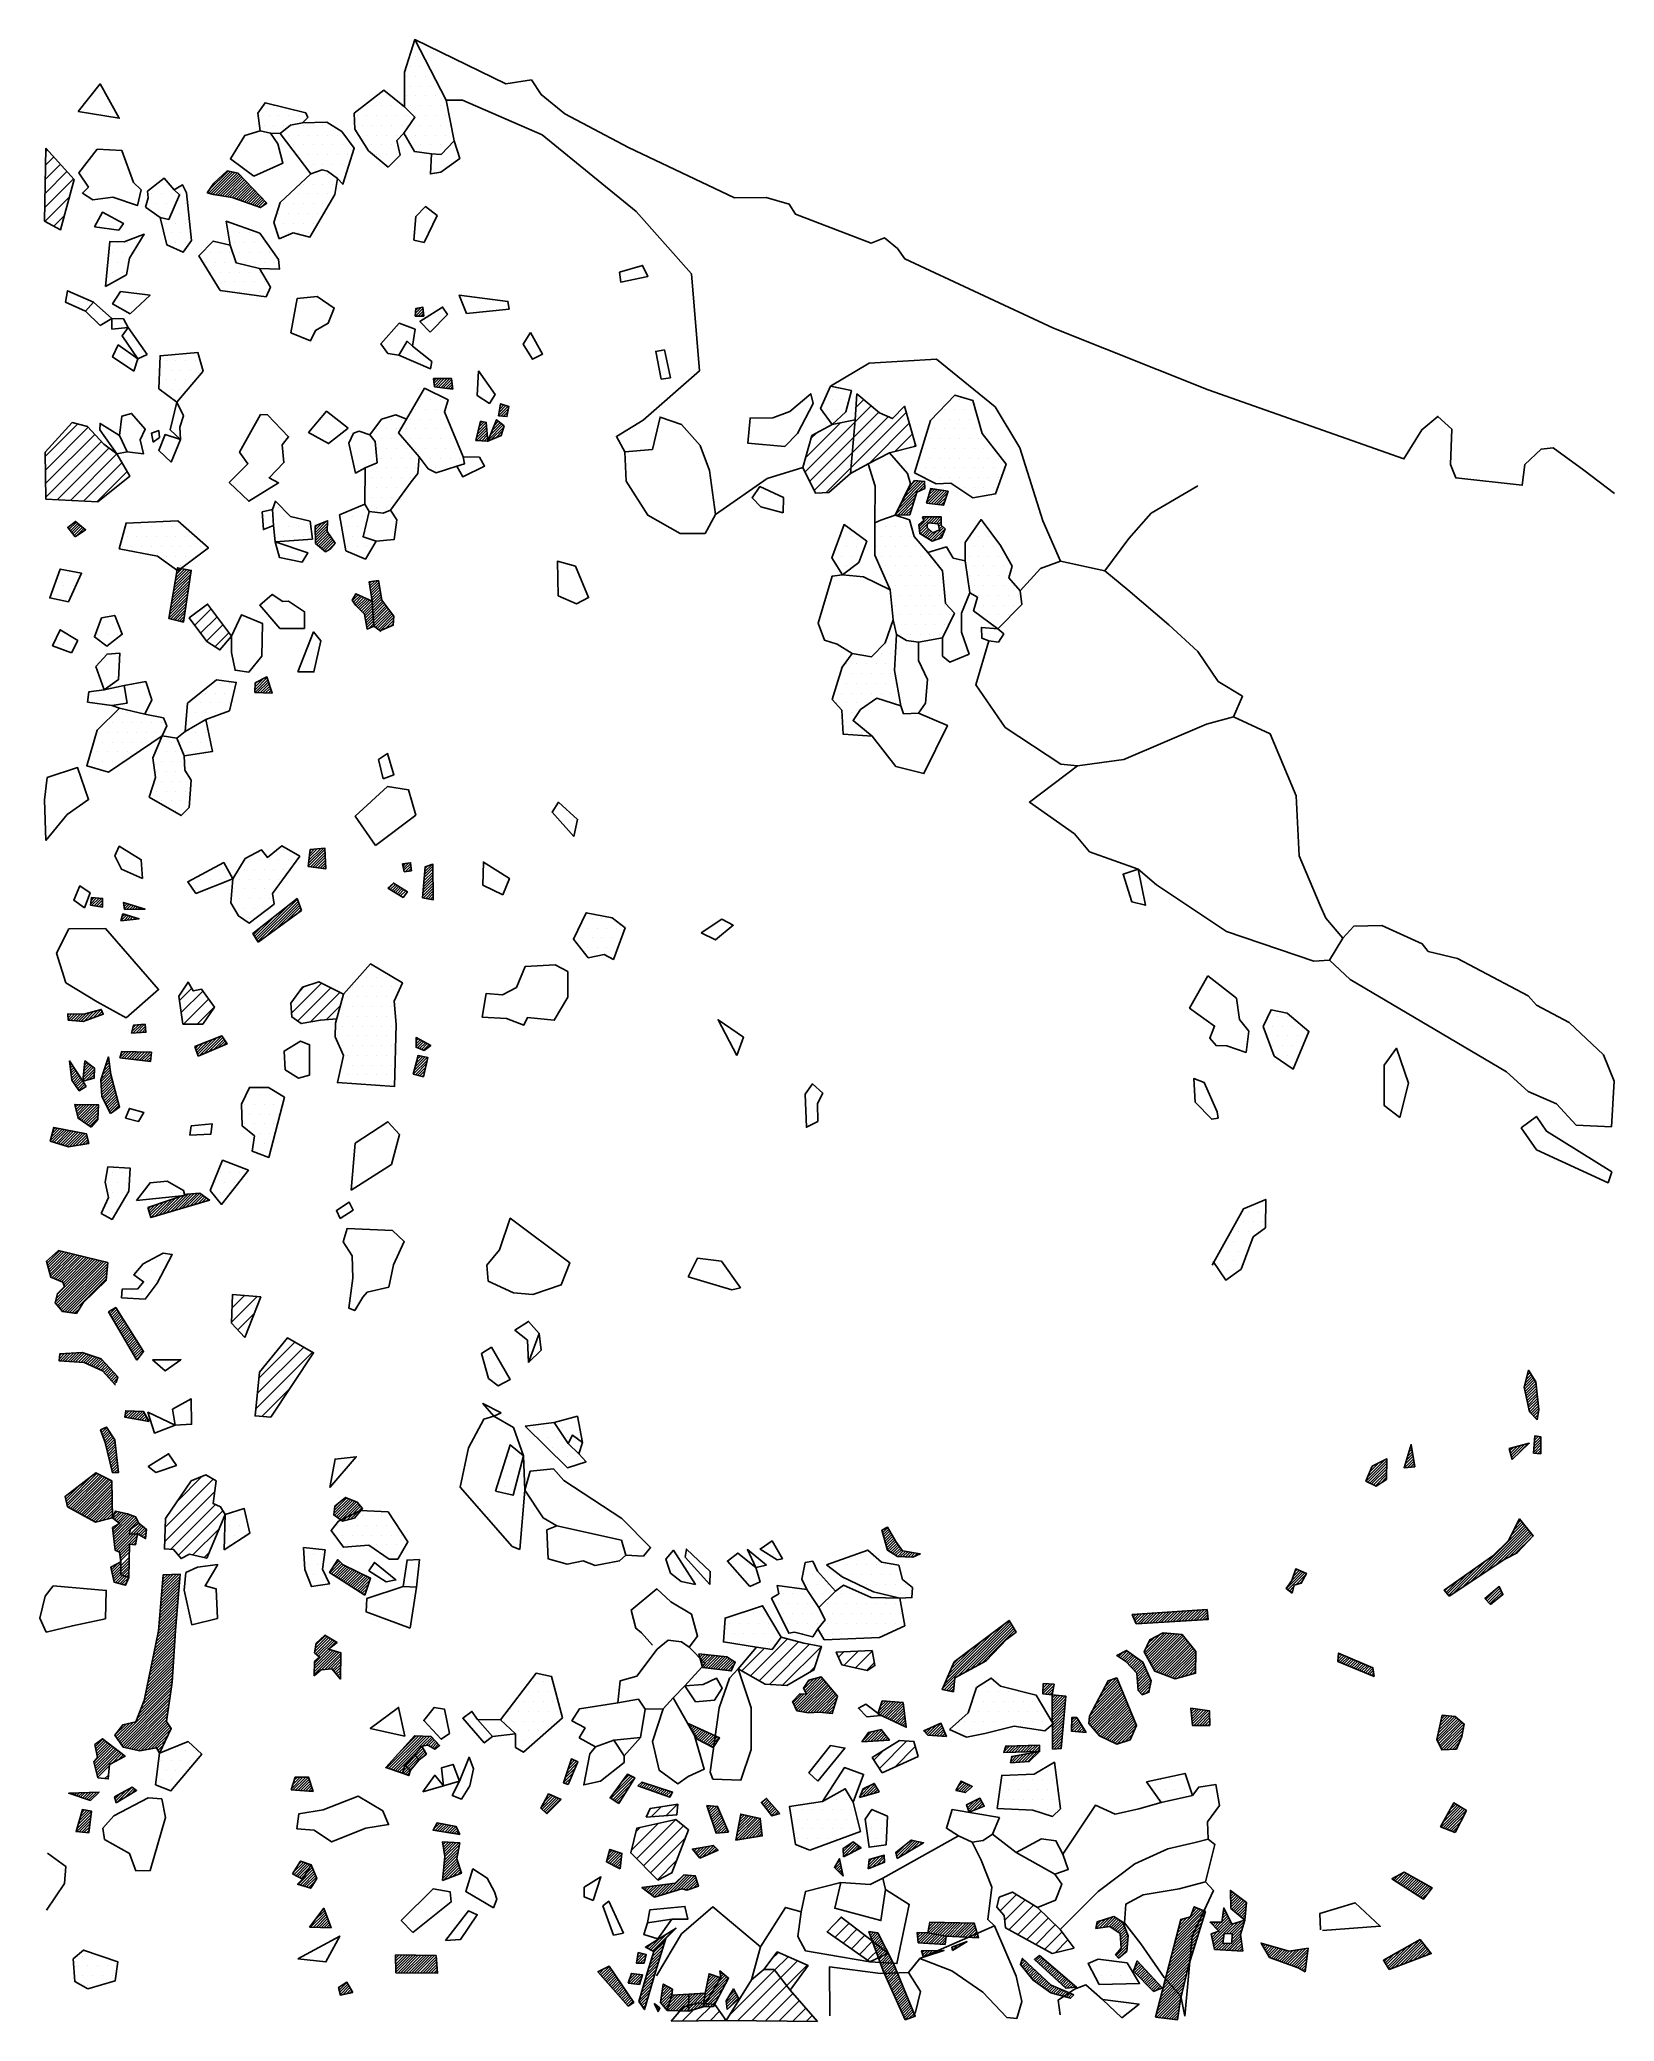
# Model space of a CAD drawing. Header units: metres. Extents: x -0.01 to 2, y -18.5 to -15.97.
import ezdxf

# ---------------------------------------------------------------- set-up
doc = ezdxf.new("R2010")
doc.units = ezdxf.units.M
doc.header["$LTSCALE"] = 25
doc.header["$MEASUREMENT"] = 0
doc.layers.get('0').update_dxf_attribs({"linetype": 'CONTINUOUS'})
for name, color, linetype in [('BEFUND', 1, 'CONTINUOUS'), ('FEUER', 1, 'CONTINUOUS'), ('KNOCHEN', 2, 'CONTINUOUS'), ('KNOCHENSCHRAFF', 2, 'CONTINUOUS'), ('STEINE', 4, 'CONTINUOUS'), ('STEINESCHRAFF', 4, 'CONTINUOUS')]:
    doc.layers.add(name, color=color, linetype=linetype)

# ---------------------------------------------------------------- blocks, each defined once
blk = doc.blocks.new('*X0')
at = {"color": 0}
for p, q in [((188.34, -1768.57), (189.5, -1767.42)), ((188.4, -1768.87), (189.64, -1767.64)), ((188.47, -1768.1), (189.37, -1767.2)), ((188.47, -1769.16), (189.77, -1767.85)), ((188.53, -1769.44), (189.84, -1768.14)), ((188.6, -1767.62), (189.23, -1766.98)), ((188.6, -1769.73), (189.88, -1768.46)), ((188.72, -1767.14), (189.09, -1766.76)), ((188.85, -1766.66), (188.96, -1766.54)), ((188.66, -1770.02), (189.91, -1768.77)), ((188.73, -1770.31), (189.95, -1769.09)), ((188.79, -1770.6), (189.99, -1769.41)), ((188.86, -1770.89), (190.02, -1769.72)), ((188.92, -1771.18), (190.06, -1770.04)), ((188.99, -1771.47), (190.1, -1770.36)), ((189.06, -1771.75), (190.13, -1770.67)), ((189.23, -1771.93), (190.17, -1770.99)), ((189.4, -1772.11), (190.21, -1771.31)), ((189.57, -1772.29), (190.18, -1771.69)), ((189.75, -1772.47), (190.12, -1772.1)), ((189.92, -1772.66), (190.05, -1772.52)), ((186.61, -1777.03), (187.48, -1776.15)), ((186.68, -1777.31), (187.96, -1776.03)), ((186.75, -1777.6), (188.44, -1775.9)), ((187.73, -1776.96), (188.92, -1775.78)), ((189.57, -1776.9), (190.47, -1775.99)), ((189.59, -1776.52), (190.47, -1775.64)), ((189.62, -1776.14), (190.47, -1775.28)), ((189.65, -1775.76), (190.46, -1774.94)), ((189.67, -1775.38), (190.15, -1774.9)), ((189.7, -1775), (189.84, -1774.86)), ((168.15, -1780.64), (170.83, -1777.96)), ((168.38, -1780.05), (170.48, -1777.96)), ((168.39, -1780.75), (170.82, -1778.32)), ((168.63, -1780.86), (170.82, -1778.68)), ((168.64, -1779.44), (169.79, -1778.29)), ((168.9, -1778.83), (169.1, -1778.62)), ((173.07, -1778.9), (174.23, -1777.74)), ((173.16, -1778.45), (174.18, -1777.44)), ((173.32, -1777.94), (174.13, -1777.13)), ((173.45, -1778.87), (174.27, -1778.05)), ((173.48, -1777.43), (174.08, -1776.83)), ((173.64, -1776.91), (174.03, -1776.52)), ((173.8, -1776.4), (173.98, -1776.22)), ((173.83, -1778.84), (174.32, -1778.35)), ((174.21, -1778.82), (174.37, -1778.66)), ((186.46, -1776.46), (186.53, -1776.4)), ((186.53, -1776.75), (187.01, -1776.28)), ((189.76, -1777.05), (190.47, -1776.35)), ((190.08, -1777.09), (190.47, -1776.7)), ((190.4, -1777.13), (190.47, -1777.05)), ((168.88, -1780.97), (170.81, -1779.04)), ((169.12, -1781.08), (170.8, -1779.4)), ((169.36, -1781.19), (170.79, -1779.76)), ((170.06, -1780.85), (170.79, -1780.12)), ((180.39, -1794.21), (188.39, -1786.21)), ((186.64, -1787.6), (188.23, -1786.01)), ((187.02, -1786.87), (188.08, -1785.81)), ((187.4, -1786.13), (187.92, -1785.61)), ((181.44, -1793.51), (188.54, -1786.41)), ((182.49, -1792.81), (188.7, -1786.6)), ((183.54, -1792.12), (188.86, -1786.8)), ((184.59, -1791.42), (189.01, -1787)), ((185.64, -1790.72), (189.17, -1787.2)), ((186.44, -1790.27), (189.32, -1787.39)), ((187.17, -1789.9), (189.48, -1787.59)), ((179.34, -1794.9), (183.45, -1790.79)), ((157.99, -1794.33), (160.12, -1792.2)), ((158.18, -1794.49), (160.37, -1792.3)), ((158.64, -1793.33), (159.87, -1792.1)), ((158.85, -1792.77), (159.62, -1792)), ((159.03, -1792.23), (159.37, -1791.89)), ((159.19, -1793.84), (160.44, -1792.59)), ((159.68, -1793.71), (160.05, -1793.33)), ((178.37, -1794.81), (179.87, -1793.32)), ((178.53, -1795), (181.06, -1792.47)), ((178.69, -1795.2), (182.25, -1791.63)), ((158.38, -1794.65), (158.92, -1794.11)), ((158.58, -1794.81), (158.8, -1794.58)), ((178.22, -1794.61), (178.67, -1794.16)), ((183.46, -1795.73), (184.88, -1794.31)), ((183.63, -1795.91), (185.26, -1794.28)), ((183.8, -1796.1), (185.37, -1794.53)), ((183.97, -1796.28), (185.48, -1794.77)), ((185.07, -1795.54), (185.59, -1795.01)), ((138.34, -1797.72), (138.41, -1797.65)), ((138.45, -1797.96), (138.79, -1797.62)), ((138.56, -1798.21), (139.17, -1797.59)), ((138.66, -1798.46), (139.55, -1797.57)), ((138.77, -1798.7), (139.93, -1797.54)), ((139.02, -1798.81), (140.31, -1797.52)), ((139.39, -1798.79), (140.69, -1797.49)), ((139.77, -1798.77), (141.07, -1797.46)), ((140.14, -1798.74), (141.45, -1797.44)), ((140.52, -1798.72), (141.83, -1797.41)), ((140.9, -1798.7), (142.21, -1797.39)), ((141.27, -1798.67), (142.59, -1797.36)), ((141.65, -1798.65), (142.97, -1797.33)), ((142.02, -1798.63), (143.35, -1797.31)), ((142.4, -1798.61), (143.73, -1797.28)), ((142.78, -1798.58), (144.11, -1797.26)), ((143.15, -1798.56), (144.49, -1797.23)), ((143.53, -1798.54), (144.87, -1797.2)), ((143.91, -1798.52), (145.25, -1797.18)), ((144.28, -1798.49), (145.62, -1797.15)), ((144.66, -1798.47), (146, -1797.13)), ((145.03, -1798.45), (146.38, -1797.1)), ((145.41, -1798.43), (146.76, -1797.07)), ((145.79, -1798.4), (147.14, -1797.05)), ((146.16, -1798.38), (147.52, -1797.02)), ((146.54, -1798.36), (147.88, -1797.02)), ((146.91, -1798.34), (147.92, -1797.33)), ((147.29, -1798.31), (147.96, -1797.65)), ((147.67, -1798.29), (147.99, -1797.96)), ((139.91, -1802.51), (142.42, -1800.01)), ((139.97, -1802.1), (141.87, -1800.2)), ((140.03, -1802.74), (142.74, -1800.03)), ((140.16, -1802.97), (143.07, -1800.06)), ((140.28, -1803.2), (143.39, -1800.09)), ((140.28, -1801.43), (141.16, -1800.55)), ((140.41, -1803.43), (143.72, -1800.12)), ((140.53, -1803.66), (144.04, -1800.15)), ((140.65, -1803.89), (144.37, -1800.17)), ((140.78, -1804.12), (144.68, -1800.21)), ((140.91, -1804.34), (144.84, -1800.41)), ((141.03, -1804.57), (145, -1800.6)), ((141.16, -1804.8), (145.17, -1800.79)), ((141.37, -1804.94), (145.33, -1800.99)), ((141.63, -1805.03), (145.49, -1801.18)), ((141.89, -1805.13), (145.65, -1801.37)), ((136.34, -1802.9), (136.37, -1802.87)), ((136.55, -1803.04), (137.11, -1802.48)), ((136.77, -1803.18), (137.67, -1802.28)), ((136.98, -1803.32), (137.88, -1802.43)), ((137.2, -1803.46), (138.08, -1802.57)), ((137.41, -1803.6), (138.29, -1802.72)), ((137.6, -1803.76), (138.5, -1802.87)), ((137.77, -1803.94), (138.7, -1803.01)), ((137.95, -1804.12), (138.91, -1803.16)), ((138.12, -1804.3), (139.12, -1803.3)), ((138.29, -1804.48), (139.32, -1803.45)), ((138.47, -1804.66), (139.53, -1803.6)), ((138.64, -1804.84), (139.71, -1803.77)), ((138.82, -1805.02), (139.82, -1804.01)), ((142.15, -1805.23), (145.81, -1801.56)), ((142.4, -1805.32), (145.97, -1801.76)), ((142.66, -1805.42), (146.13, -1801.95)), ((142.92, -1805.52), (146.29, -1802.14)), ((143.18, -1805.61), (146.45, -1802.34)), ((143.43, -1805.71), (146.44, -1802.7)), ((143.69, -1805.8), (146.44, -1803.06)), ((144.08, -1805.77), (146.43, -1803.42)), ((144.56, -1805.64), (146.42, -1803.78)), ((164.59, -1803.29), (165.13, -1802.75)), ((164.6, -1803.64), (165.37, -1802.86)), ((164.63, -1802.89), (164.88, -1802.65)), ((164.85, -1803.74), (165.62, -1802.97)), ((165.09, -1803.84), (165.87, -1803.07)), ((165.34, -1803.95), (166.11, -1803.18)), ((165.59, -1804.05), (166.36, -1803.28)), ((165.84, -1804.16), (166.61, -1803.39)), ((166.09, -1804.26), (166.86, -1803.5)), ((166.34, -1804.37), (167.1, -1803.6)), ((166.59, -1804.47), (167.35, -1803.71)), ((166.84, -1804.57), (167.6, -1803.82)), ((167.09, -1804.68), (167.84, -1803.92)), ((126.91, -1807.73), (128.11, -1806.53)), ((126.93, -1807.36), (127.78, -1806.51)), ((126.94, -1806.99), (127.46, -1806.48)), ((126.96, -1806.63), (127.13, -1806.46)), ((133.26, -1809.87), (136.64, -1806.49)), ((133.66, -1809.12), (136.54, -1806.24)), ((134.05, -1808.37), (136.43, -1805.99)), ((134.45, -1807.62), (136.33, -1805.74)), ((134.85, -1806.87), (135.8, -1805.91)), ((135.25, -1806.12), (135.27, -1806.09)), ((138.93, -1805.26), (139.93, -1804.26)), ((138.95, -1805.59), (140.04, -1804.5)), ((138.98, -1805.92), (140.15, -1804.75)), ((139, -1806.25), (140.26, -1804.99)), ((139.02, -1806.58), (140.37, -1805.24)), ((139.04, -1806.91), (140.48, -1805.48)), ((139.07, -1807.24), (140.59, -1805.73)), ((139.2, -1807.46), (140.69, -1805.97)), ((139.37, -1807.65), (140.71, -1806.31)), ((145.05, -1805.5), (146.42, -1804.14)), ((145.54, -1805.37), (146.41, -1804.5)), ((146.02, -1805.24), (146.4, -1804.86)), ((167.34, -1804.78), (168.09, -1804.03)), ((167.59, -1804.89), (168.34, -1804.14)), ((167.84, -1804.99), (168.58, -1804.24)), ((168.09, -1805.1), (168.83, -1804.35)), ((168.33, -1805.2), (169.04, -1804.49)), ((168.58, -1805.3), (169.09, -1804.8)), ((168.83, -1805.41), (169.13, -1805.11)), ((169.08, -1805.51), (169.17, -1805.43)), ((127.2, -1807.79), (128.31, -1806.69)), ((127.53, -1807.82), (128.23, -1807.12)), ((127.85, -1807.85), (128.14, -1807.56)), ((128.08, -1807.97), (128.18, -1807.88)), ((128.09, -1808.33), (128.49, -1807.92)), ((128.09, -1808.68), (128.81, -1807.95)), ((128.09, -1809.03), (129.13, -1807.99)), ((128.09, -1809.38), (129.45, -1808.03)), ((128.1, -1809.73), (129.76, -1808.06)), ((128.1, -1810.08), (129.84, -1808.34)), ((128.1, -1810.43), (129.8, -1808.73)), ((132.77, -1811.42), (136.95, -1807.24)), ((132.82, -1811.02), (136.85, -1806.99)), ((132.86, -1810.62), (136.74, -1806.74)), ((132.88, -1811.67), (137.06, -1807.49)), ((133.04, -1811.86), (137.16, -1807.73)), ((133.2, -1812.05), (137.27, -1807.98)), ((133.37, -1812.24), (137.37, -1808.23)), ((133.53, -1812.42), (137.48, -1808.48)), ((133.7, -1812.61), (137.58, -1808.73)), ((133.86, -1812.8), (137.68, -1808.98)), ((139.54, -1807.83), (140.61, -1806.76)), ((139.99, -1807.73), (140.52, -1807.2)), ((128.1, -1810.78), (129.77, -1809.12)), ((128.1, -1811.14), (129.73, -1809.51)), ((128.11, -1811.49), (129.69, -1809.9)), ((128.11, -1811.84), (129.66, -1810.29)), ((128.11, -1812.19), (129.62, -1810.68)), ((128.11, -1812.54), (129.59, -1811.07)), ((128.12, -1812.89), (129.55, -1811.46)), ((130.58, -1812.19), (131.53, -1811.24)), ((130.58, -1812.55), (131.67, -1811.46)), ((130.59, -1811.83), (131.4, -1811.03)), ((130.6, -1811.46), (131.26, -1810.81)), ((130.61, -1811.1), (130.94, -1810.77)), ((134.03, -1812.99), (137.79, -1809.23)), ((134.22, -1813.15), (137.89, -1809.48)), ((134.46, -1813.27), (138, -1809.73)), ((134.7, -1813.38), (138.1, -1809.98)), ((134.94, -1813.5), (138.21, -1810.23)), ((135.17, -1813.61), (138.31, -1810.47)), ((135.41, -1813.73), (138.42, -1810.72)), ((135.65, -1813.84), (138.52, -1810.97)), ((135.89, -1813.95), (138.62, -1811.22)), ((136.13, -1814.07), (138.73, -1811.47)), ((145.79, -1809.71), (145.88, -1809.62)), ((145.82, -1810.03), (146.19, -1809.66)), ((145.85, -1810.36), (146.51, -1809.7)), ((145.88, -1810.68), (146.82, -1809.74)), ((145.91, -1811), (147.13, -1809.78)), ((145.94, -1811.33), (147.45, -1809.82)), ((145.97, -1811.65), (147.76, -1809.87)), ((146.18, -1811.8), (148.07, -1809.91)), ((146.53, -1811.8), (148.18, -1810.15)), ((146.89, -1811.8), (148.19, -1810.49)), ((147.24, -1811.8), (148.2, -1810.84)), ((147.59, -1811.8), (148.21, -1811.18)), ((147.95, -1811.8), (148.22, -1811.53)), ((177.23, -1813.63), (179.91, -1810.95)), ((177.31, -1813.2), (179.72, -1810.79)), ((177.34, -1813.87), (180.1, -1811.11)), ((177.4, -1812.75), (179.51, -1810.65)), ((177.46, -1814.11), (180.29, -1811.28)), ((177.5, -1812.3), (179.18, -1810.62)), ((177.57, -1814.35), (180.48, -1811.44)), ((177.6, -1811.85), (178.86, -1810.59)), ((177.68, -1814.59), (180.67, -1811.61)), ((177.69, -1811.4), (178.53, -1810.56)), ((177.79, -1810.95), (178.21, -1810.53)), ((177.88, -1810.5), (177.89, -1810.5)), ((128.12, -1813.24), (129.52, -1811.85)), ((128.12, -1813.59), (129.48, -1812.24)), ((128.12, -1813.95), (129.44, -1812.63)), ((128.13, -1814.3), (129.41, -1813.01)), ((128.13, -1814.65), (129.37, -1813.4)), ((128.31, -1814.82), (129.34, -1813.79)), ((130.9, -1812.58), (131.81, -1811.68)), ((131.23, -1812.61), (131.94, -1811.89)), ((131.56, -1812.63), (132.08, -1812.11)), ((131.88, -1812.66), (132.22, -1812.33)), ((132.21, -1812.69), (132.35, -1812.54)), ((136.37, -1814.18), (138.83, -1811.72)), ((136.9, -1814.01), (138.67, -1812.24)), ((137.43, -1813.83), (138.38, -1812.88)), ((137.96, -1813.66), (138.1, -1813.52)), ((177.79, -1814.84), (180.6, -1812.02)), ((178.07, -1814.91), (180.52, -1812.46)), ((178.44, -1814.89), (180.43, -1812.9)), ((178.82, -1814.87), (180.29, -1813.39)), ((179.19, -1814.85), (180.05, -1813.99)), ((121.94, -1815.18), (122.7, -1814.42)), ((122.1, -1814.66), (122.34, -1814.43)), ((122.24, -1815.24), (123.06, -1814.41)), ((122.6, -1815.23), (123.43, -1814.4)), ((122.81, -1816.43), (123.6, -1815.64)), ((122.89, -1815.99), (123.17, -1815.71)), ((122.96, -1815.22), (123.79, -1814.39)), ((123.04, -1816.55), (124.03, -1815.57)), ((123.32, -1815.21), (124.15, -1814.38)), ((123.42, -1816.53), (124.45, -1815.49)), ((123.68, -1815.2), (124.51, -1814.38)), ((123.8, -1816.5), (124.88, -1815.42)), ((124.04, -1815.2), (124.87, -1814.37)), ((124.18, -1816.48), (125.31, -1815.35)), ((124.4, -1815.19), (125.23, -1814.36)), ((124.55, -1816.45), (125.73, -1815.28)), ((124.77, -1815.18), (125.6, -1814.35)), ((124.93, -1816.43), (126.16, -1815.2)), ((125.13, -1815.17), (125.96, -1814.34)), ((125.49, -1815.17), (126.32, -1814.33)), ((125.85, -1815.16), (126.5, -1814.51)), ((126.21, -1815.15), (126.5, -1814.86)), ((128.69, -1814.79), (129.3, -1814.18)), ((129.08, -1814.75), (129.26, -1814.57)), ((179.56, -1814.83), (179.81, -1814.59)), ((179.27, -1821.85), (179.4, -1821.72)), ((177.75, -1824.77), (180.28, -1822.24)), ((177.97, -1824.21), (180.06, -1822.11)), ((178.01, -1824.87), (180.5, -1822.38)), ((178.27, -1824.97), (180.73, -1822.51)), ((178.4, -1823.42), (179.84, -1821.98)), ((178.52, -1825.06), (180.95, -1822.64)), ((178.78, -1825.16), (180.66, -1823.28)), ((178.83, -1822.63), (179.62, -1821.85)), ((179.04, -1825.26), (180.3, -1824)), ((179.29, -1825.36), (179.93, -1824.72)), ((179.55, -1825.45), (179.56, -1825.44)), ((171.47, -1831.41), (171.5, -1831.38)), ((171.69, -1831.55), (172.28, -1830.95)), ((171.9, -1831.69), (173.05, -1830.54)), ((172.12, -1831.82), (173.27, -1830.67)), ((172.33, -1831.96), (173.5, -1830.79)), ((172.55, -1832.1), (173.73, -1830.92)), ((172.76, -1832.24), (173.95, -1831.05)), ((172.97, -1832.38), (174.18, -1831.17)), ((173.19, -1832.52), (174.41, -1831.3)), ((173.4, -1832.66), (174.63, -1831.43)), ((173.62, -1832.8), (174.86, -1831.55)), ((173.83, -1832.94), (175.09, -1831.68)), ((174.05, -1833.07), (175.31, -1831.81)), ((150.86, -1832.93), (150.9, -1832.89)), ((150.87, -1833.28), (151.1, -1833.04)), ((150.87, -1833.62), (151.3, -1833.2)), ((150.88, -1833.97), (151.5, -1833.35)), ((150.89, -1834.31), (151.7, -1833.5)), ((150.9, -1834.66), (151.91, -1833.65)), ((150.9, -1835.01), (152.11, -1833.8)), ((151.02, -1835.25), (152.31, -1833.95)), ((151.21, -1835.41), (152.51, -1834.11)), ((151.4, -1835.57), (152.71, -1834.26)), ((174.26, -1833.21), (175.54, -1831.93)), ((174.48, -1833.35), (175.77, -1832.06)), ((174.69, -1833.49), (176, -1832.19)), ((174.91, -1833.63), (176.22, -1832.31)), ((175.12, -1833.77), (176.45, -1832.44)), ((175.34, -1833.91), (176.21, -1833.03)), ((133.68, -1837.73), (134.86, -1836.56)), ((133.76, -1837.3), (134.34, -1836.72)), ((134.09, -1837.67), (135.37, -1836.39)), ((134.51, -1837.62), (135.89, -1836.23)), ((134.92, -1837.56), (136.14, -1836.33)), ((135.33, -1837.5), (136.36, -1836.46)), ((135.6, -1837.58), (136.58, -1836.6)), ((135.81, -1837.72), (136.8, -1836.73)), ((136.02, -1837.86), (137.02, -1836.87)), ((143.43, -1840.71), (147.23, -1836.91)), ((143.55, -1840.24), (147.39, -1836.4)), ((143.67, -1839.76), (147.55, -1835.89)), ((143.8, -1839.28), (147.56, -1835.52)), ((143.92, -1838.81), (147.31, -1835.41)), ((144.04, -1838.33), (147.07, -1835.31)), ((144.16, -1837.86), (146.82, -1835.2)), ((144.29, -1837.38), (145.33, -1836.34)), ((144.41, -1836.9), (144.84, -1836.48)), ((145.95, -1835.72), (146.57, -1835.09)), ((146.15, -1835.17), (146.32, -1834.99)), ((148.56, -1839.12), (150.84, -1836.84)), ((149.15, -1837.82), (150.61, -1836.36)), ((149.33, -1838), (150.72, -1836.6)), ((149.74, -1836.87), (150.49, -1836.13)), ((149.8, -1836.46), (150.37, -1835.89)), ((149.86, -1836.05), (150.26, -1835.65)), ((149.92, -1835.64), (150.14, -1835.41)), ((149.97, -1835.23), (150.03, -1835.18)), ((150.7, -1838.39), (152.29, -1836.8)), ((151.04, -1838.41), (152.65, -1836.79)), ((151.59, -1835.74), (152.89, -1834.44)), ((151.78, -1835.9), (152.85, -1834.83)), ((151.97, -1836.06), (152.82, -1835.21)), ((152.16, -1836.23), (152.78, -1835.6)), ((152.35, -1836.39), (152.75, -1835.99)), ((152.54, -1836.55), (152.71, -1836.38)), ((136.24, -1838), (137.17, -1837.07)), ((136.45, -1838.14), (137.27, -1837.32)), ((136.66, -1838.28), (137.37, -1837.58)), ((136.78, -1838.53), (137.47, -1837.84)), ((136.8, -1838.85), (137.56, -1838.09)), ((136.83, -1839.18), (137.66, -1838.35)), ((136.86, -1839.51), (137.76, -1838.6)), ((136.88, -1839.84), (137.76, -1838.96)), ((136.91, -1840.16), (137.73, -1839.35)), ((142.94, -1842.62), (146.6, -1838.96)), ((143.06, -1842.14), (146.76, -1838.45)), ((143.18, -1841.67), (146.91, -1837.93)), ((143.3, -1841.19), (147.07, -1837.42)), ((148.27, -1836.94), (148.27, -1836.93)), ((148.44, -1837.11), (148.62, -1836.93)), ((148.44, -1838.53), (148.65, -1838.32)), ((148.5, -1838.83), (149.21, -1838.11)), ((148.62, -1837.29), (148.98, -1836.93)), ((148.62, -1839.41), (150.95, -1837.08)), ((148.68, -1839.71), (151.28, -1837.1)), ((148.74, -1840), (149.99, -1838.75)), ((148.8, -1837.47), (149.33, -1836.93)), ((148.8, -1840.29), (149.94, -1839.15)), ((148.97, -1837.64), (149.68, -1836.93)), ((150.36, -1838.37), (151.79, -1836.95)), ((150.38, -1840.48), (152.15, -1838.71)), ((150.71, -1840.5), (152.2, -1839.01)), ((151.01, -1839.5), (152.18, -1838.32)), ((151.03, -1839.13), (152.34, -1837.81)), ((151.04, -1838.76), (152.49, -1837.3)), ((151.05, -1840.52), (152.24, -1839.32)), ((171.33, -1842.86), (175.04, -1839.15)), ((171.9, -1842.65), (175.22, -1839.33)), ((124.09, -1842.37), (124.62, -1841.85)), ((124.16, -1841.95), (124.44, -1841.67)), ((125.82, -1841.7), (125.84, -1841.69)), ((126.01, -1841.87), (126.59, -1841.28)), ((126.19, -1842.04), (126.79, -1841.45)), ((126.38, -1842.21), (126.98, -1841.61)), ((126.56, -1842.37), (127.17, -1841.77)), ((126.75, -1842.54), (127.36, -1841.93)), ((136.26, -1841.16), (137.7, -1839.73)), ((136.43, -1841.35), (137.67, -1840.11)), ((136.94, -1841.19), (137.64, -1840.49)), ((138.87, -1842.09), (139.02, -1841.94)), ((142.32, -1845), (145.8, -1841.52)), ((142.45, -1844.52), (145.96, -1841.01)), ((142.57, -1844.05), (146.12, -1840.49)), ((142.69, -1843.57), (146.28, -1839.98)), ((142.81, -1843.1), (146.44, -1839.47)), ((149.04, -1840.4), (149.9, -1839.55)), ((149.38, -1840.42), (150.18, -1839.62)), ((149.71, -1840.44), (150.55, -1839.6)), ((150.04, -1840.46), (150.92, -1839.58)), ((151.38, -1840.54), (152.29, -1839.63)), ((151.72, -1840.56), (152.33, -1839.94)), ((152.05, -1840.58), (152.38, -1840.25)), ((152.39, -1840.59), (152.42, -1840.56)), ((154.79, -1839.61), (154.8, -1839.59)), ((154.92, -1839.83), (155.08, -1839.67)), ((155.05, -1840.06), (155.35, -1839.75)), ((155.18, -1840.28), (155.63, -1839.83)), ((155.31, -1840.5), (155.9, -1839.91)), ((155.44, -1840.73), (156.18, -1839.98)), ((155.57, -1840.95), (156.45, -1840.06)), ((155.7, -1841.17), (156.73, -1840.14)), ((155.83, -1841.4), (157, -1840.22)), ((156.08, -1841.5), (157.28, -1840.3)), ((156.34, -1841.59), (157.55, -1840.38)), ((156.6, -1841.69), (157.83, -1840.46)), ((156.86, -1841.78), (158.1, -1840.54)), ((157.12, -1841.88), (158.4, -1840.59)), ((157.38, -1841.97), (158.81, -1840.53)), ((157.63, -1842.06), (159.23, -1840.47)), ((157.89, -1842.16), (159.64, -1840.41)), ((158.15, -1842.25), (160.06, -1840.35)), ((158.41, -1842.35), (160.47, -1840.29)), ((158.67, -1842.44), (160.76, -1840.35)), ((158.93, -1842.53), (160.71, -1840.75)), ((159.19, -1842.63), (160.66, -1841.16)), ((159.45, -1842.72), (160.62, -1841.56)), ((159.68, -1842.84), (160.57, -1841.96)), ((170.48, -1841.94), (170.99, -1841.44)), ((170.62, -1842.16), (171.8, -1840.98)), ((170.75, -1842.38), (172.61, -1840.52)), ((170.89, -1842.6), (173.42, -1840.07)), ((171.02, -1842.82), (174.23, -1839.61)), ((172.47, -1842.43), (175.38, -1839.52)), ((173.04, -1842.22), (175.53, -1839.72)), ((173.6, -1842.01), (175.69, -1839.92)), ((174.17, -1841.79), (175.85, -1840.11)), ((174.74, -1841.58), (176.01, -1840.31)), ((175.3, -1841.36), (176.16, -1840.51)), ((175.87, -1841.15), (176.32, -1840.7)), ((176.44, -1840.94), (176.48, -1840.9)), ((124.25, -1842.57), (124.8, -1842.02)), ((124.41, -1842.76), (124.98, -1842.19)), ((124.56, -1842.96), (125.17, -1842.36)), ((124.72, -1843.16), (125.35, -1842.53)), ((124.88, -1843.35), (125.53, -1842.7)), ((125.03, -1843.55), (125.72, -1842.87)), ((125.19, -1843.75), (125.9, -1843.04)), ((125.35, -1843.94), (126.08, -1843.21)), ((125.51, -1844.14), (126.27, -1843.38)), ((125.66, -1844.34), (126.45, -1843.55)), ((125.87, -1844.48), (126.63, -1843.72)), ((126.08, -1844.63), (126.82, -1843.89)), ((126.28, -1844.78), (127, -1844.06)), ((126.49, -1844.92), (127.18, -1844.23)), ((126.7, -1845.07), (127.36, -1844.4)), ((126.93, -1842.71), (127.55, -1842.1)), ((127.12, -1842.88), (127.74, -1842.26)), ((127.3, -1843.05), (127.93, -1842.42)), ((127.49, -1843.22), (128.12, -1842.58)), ((127.67, -1843.39), (128.31, -1842.75)), ((127.86, -1843.56), (128.5, -1842.91)), ((128.04, -1843.72), (128.7, -1843.07)), ((128.23, -1843.89), (128.89, -1843.23)), ((128.41, -1844.06), (129.08, -1843.4)), ((128.6, -1844.23), (129.27, -1843.56)), ((128.78, -1844.4), (129.46, -1843.72)), ((128.97, -1844.57), (129.65, -1843.88)), ((129.15, -1844.74), (129.84, -1844.05)), ((129.34, -1844.91), (130.03, -1844.21)), ((129.52, -1845.07), (130.22, -1844.37)), ((138.49, -1843.18), (139.36, -1842.31)), ((138.66, -1843.36), (139.53, -1842.49)), ((138.68, -1842.64), (139.19, -1842.12)), ((138.84, -1843.54), (139.7, -1842.67)), ((139.01, -1843.72), (139.87, -1842.86)), ((139.19, -1843.89), (140.04, -1843.04)), ((139.36, -1844.07), (140.21, -1843.22)), ((139.54, -1844.25), (140.38, -1843.41)), ((139.71, -1844.43), (140.55, -1843.59)), ((139.89, -1844.61), (140.72, -1843.78)), ((140.06, -1844.79), (140.89, -1843.96)), ((140.24, -1844.97), (141.06, -1844.14)), ((140.41, -1845.15), (141.23, -1844.33)), ((141.59, -1847.86), (145.06, -1844.39)), ((141.71, -1847.38), (145.17, -1843.92)), ((141.83, -1846.91), (145.28, -1843.46)), ((141.95, -1846.43), (145.39, -1843)), ((142.08, -1845.95), (145.49, -1842.54)), ((142.2, -1845.48), (145.65, -1842.03)), ((159.91, -1842.97), (160.52, -1842.36)), ((160.14, -1843.09), (160.47, -1842.76)), ((160.37, -1843.22), (160.42, -1843.16)), ((126.9, -1845.22), (127.55, -1844.57)), ((127.11, -1845.36), (127.73, -1844.74)), ((127.32, -1845.51), (127.91, -1844.91)), ((127.53, -1845.65), (128.15, -1845.04)), ((127.73, -1845.8), (128.39, -1845.14)), ((127.95, -1845.94), (128.64, -1845.25)), ((128.23, -1846.01), (128.89, -1845.35)), ((128.51, -1846.09), (129.14, -1845.45)), ((128.78, -1846.17), (129.39, -1845.56)), ((129.06, -1846.25), (129.64, -1845.66)), ((129.33, -1846.32), (129.89, -1845.77)), ((129.61, -1846.4), (130.14, -1845.87)), ((129.71, -1845.24), (130.42, -1844.53)), ((129.89, -1846.48), (130.38, -1845.98)), ((129.95, -1845.35), (130.61, -1844.7)), ((130.16, -1846.56), (130.63, -1846.08)), ((130.35, -1845.31), (130.8, -1844.86)), ((130.44, -1846.63), (130.56, -1846.51)), ((130.75, -1845.26), (130.99, -1845.02)), ((131.14, -1845.22), (131.18, -1845.18)), ((140.59, -1845.32), (141.4, -1844.51)), ((140.76, -1845.5), (141.57, -1844.69)), ((140.94, -1845.68), (141.74, -1844.88)), ((141.3, -1845.67), (141.91, -1845.06)), ((141.34, -1848.81), (144.84, -1845.31)), ((141.45, -1849.06), (144.73, -1845.78)), ((141.46, -1848.34), (144.95, -1844.85)), ((141.76, -1849.1), (144.62, -1846.24)), ((141.9, -1845.42), (142.08, -1845.24)), ((142.08, -1849.14), (144.51, -1846.7)), ((142.39, -1849.18), (144.44, -1847.13)), ((142.7, -1849.22), (144.37, -1847.55)), ((143.02, -1849.26), (144.3, -1847.97)), ((143.33, -1849.3), (144.24, -1848.39)), ((143.64, -1849.34), (144.17, -1848.81)), ((143.96, -1849.38), (144.11, -1849.23))]:
    blk.add_line(p, q, dxfattribs=at)
blk = doc.blocks.new('*X1')
at = {"color": 0}
for p, q in [((106.39, -1786.89), (106.49, -1786.79)), ((106.46, -1787.17), (107.11, -1786.52)), ((106.54, -1787.45), (107.24, -1786.75)), ((106.61, -1787.72), (107.37, -1786.97)), ((106.69, -1788), (107.5, -1787.2)), ((106.77, -1788.28), (107.63, -1787.42)), ((106.84, -1788.56), (107.76, -1787.64)), ((106.92, -1788.83), (107.89, -1787.87)), ((106.99, -1789.11), (108.02, -1788.09)), ((107.07, -1789.39), (108.15, -1788.31)), ((107.26, -1789.55), (108.29, -1788.52)), ((107.49, -1789.68), (108.44, -1788.73)), ((107.71, -1789.81), (108.58, -1788.94)), ((107.93, -1789.95), (108.73, -1789.15)), ((108.15, -1790.08), (108.87, -1789.36)), ((108.38, -1790.21), (109.07, -1789.51)), ((108.71, -1790.22), (109.37, -1789.57)), ((109.05, -1790.24), (109.67, -1789.62)), ((109.38, -1790.26), (109.97, -1789.67)), ((109.72, -1790.28), (110.27, -1789.73)), ((110.05, -1790.3), (110.57, -1789.78)), ((110.47, -1790.23), (110.87, -1789.83)), ((111.08, -1789.98), (111.17, -1789.89)), ((114.07, -1807.14), (122.68, -1798.53)), ((114.34, -1806.51), (122, -1798.86)), ((116.03, -1805.53), (122.81, -1798.75)), ((114.61, -1805.89), (120.54, -1799.96)), ((114.89, -1805.26), (119.08, -1801.07)), ((116.81, -1805.11), (122.95, -1798.97)), ((117.58, -1804.69), (123.08, -1799.19)), ((118.36, -1804.27), (123.22, -1799.41)), ((119.13, -1803.85), (123.35, -1799.63)), ((123.27, -1800.06), (123.49, -1799.84)), ((83.05, -1802.8), (83.18, -1802.67)), ((83.13, -1803.08), (83.5, -1802.71)), ((83.2, -1803.36), (83.82, -1802.74)), ((83.27, -1803.64), (84.13, -1802.78)), ((83.35, -1803.92), (84.45, -1802.82)), ((83.42, -1804.2), (84.77, -1802.85)), ((83.58, -1804.4), (85.09, -1802.89)), ((83.89, -1804.43), (85.4, -1802.93)), ((84.21, -1804.47), (85.72, -1802.96)), ((84.52, -1804.51), (86.04, -1803)), ((84.84, -1804.55), (86.35, -1803.04)), ((85.15, -1804.59), (86.64, -1803.1)), ((85.46, -1804.63), (86.86, -1803.24)), ((85.78, -1804.67), (87.08, -1803.37)), ((86.09, -1804.71), (87.3, -1803.51)), ((86.41, -1804.75), (87.51, -1803.64)), ((86.72, -1804.79), (87.52, -1803.99)), ((115.16, -1804.63), (117.66, -1802.14)), ((115.43, -1804.01), (116.27, -1803.17)), ((87.03, -1804.83), (87.23, -1804.64)), ((95.24, -1809.35), (98.79, -1805.8)), ((95.36, -1809.59), (98.95, -1805.99)), ((95.47, -1809.83), (99.12, -1806.18)), ((95.69, -1809.96), (99.28, -1806.37)), ((96.39, -1807.14), (97.67, -1805.86)), ((96.52, -1807.37), (98.15, -1805.74)), ((96.64, -1807.6), (98.62, -1805.61)), ((96.8, -1806.38), (97.2, -1805.98)), ((114.31, -1807.25), (115.66, -1805.91)), ((114.6, -1807.32), (115.62, -1806.29)), ((95.02, -1808.87), (96.12, -1807.76)), ((95.13, -1809.11), (96.46, -1807.78)), ((95.99, -1810.02), (99.44, -1806.56)), ((96.29, -1810.07), (99.6, -1806.76)), ((96.59, -1810.12), (99.77, -1806.95)), ((96.89, -1810.17), (99.93, -1807.14)), ((97.25, -1810.17), (100.09, -1807.33)), ((97.63, -1810.14), (100.26, -1807.52)), ((98.01, -1810.12), (100.42, -1807.71)), ((98.39, -1810.09), (100.58, -1807.9)), ((98.7, -1810.13), (100.68, -1808.15)), ((99.02, -1810.17), (100.52, -1808.67)), ((105.93, -1810.33), (107.5, -1808.75)), ((105.98, -1809.93), (107.18, -1808.73)), ((106.16, -1809.39), (106.85, -1808.7)), ((106.16, -1810.45), (107.83, -1808.78)), ((106.35, -1808.85), (106.52, -1808.68)), ((106.4, -1810.56), (108.16, -1808.81)), ((106.64, -1810.68), (108.49, -1808.83)), ((106.88, -1810.79), (108.82, -1808.86)), ((107.12, -1810.91), (109.07, -1808.96)), ((114.89, -1807.38), (115.59, -1806.68)), ((115.19, -1807.44), (115.56, -1807.07)), ((115.48, -1807.5), (115.52, -1807.45)), ((81.67, -1811.61), (81.7, -1811.58)), ((99.33, -1810.21), (100.35, -1809.19)), ((99.65, -1810.25), (100.19, -1809.71)), ((99.96, -1810.29), (100.02, -1810.23)), ((107.36, -1811.02), (109.11, -1809.27)), ((107.6, -1811.14), (109.15, -1809.59)), ((107.84, -1811.25), (109.19, -1809.9)), ((108.08, -1811.37), (109.23, -1810.21)), ((108.32, -1811.48), (109.27, -1810.53)), ((108.55, -1811.59), (109.31, -1810.84)), ((108.79, -1811.71), (109.35, -1811.15)), ((109.03, -1811.82), (109.39, -1811.47)), ((112.39, -1813.06), (113.9, -1811.55)), ((81.8, -1811.83), (81.94, -1811.69)), ((81.93, -1812.06), (82.18, -1811.8)), ((82.06, -1812.28), (82.42, -1811.91)), ((82.19, -1812.5), (82.67, -1812.02)), ((82.32, -1812.72), (82.91, -1812.14)), ((82.45, -1812.95), (83.15, -1812.25)), ((82.59, -1813.17), (83.4, -1812.36)), ((82.72, -1813.39), (83.64, -1812.47)), ((82.88, -1813.58), (83.88, -1812.58)), ((83.11, -1813.7), (84.12, -1812.69)), ((83.34, -1813.82), (84.37, -1812.8)), ((83.58, -1813.94), (84.61, -1812.91)), ((83.81, -1814.07), (84.85, -1813.02)), ((84.04, -1814.19), (85.1, -1813.13)), ((84.27, -1814.31), (85.34, -1813.24)), ((84.5, -1814.43), (85.58, -1813.35)), ((84.73, -1814.55), (85.15, -1814.14)), ((103.91, -1813.76), (105.09, -1812.59)), ((104.14, -1813.88), (105.54, -1812.49)), ((104.52, -1813.86), (105.99, -1812.39)), ((104.62, -1812.7), (104.63, -1812.69)), ((104.9, -1813.83), (106.32, -1812.41)), ((105.29, -1813.8), (106.48, -1812.61)), ((105.67, -1813.78), (106.64, -1812.8)), ((106.05, -1813.75), (106.79, -1813)), ((106.43, -1813.72), (106.95, -1813.2)), ((106.81, -1813.69), (107.11, -1813.39)), ((107.19, -1813.67), (107.27, -1813.59)), ((109.27, -1811.94), (109.43, -1811.78)), ((111.8, -1812.6), (112.06, -1812.33)), ((111.96, -1812.78), (112.69, -1812.05)), ((112.13, -1812.97), (113.33, -1811.77)), ((112.72, -1813.08), (114, -1811.8)), ((113.06, -1813.1), (114.11, -1812.05)), ((113.39, -1813.12), (114.21, -1812.3)), ((113.72, -1813.15), (114.32, -1812.55)), ((114.05, -1813.17), (114.43, -1812.79)), ((114.38, -1813.19), (114.53, -1813.04))]:
    blk.add_line(p, q, dxfattribs=at)
blk = doc.blocks.new('*X2')
at = {"color": 0}
for p, q in [((71.78, -1821.14), (74.58, -1818.35)), ((72, -1821.28), (74.81, -1818.47)), ((72.06, -1820.51), (74.34, -1818.23)), ((73.04, -1819.18), (74.11, -1818.11)), ((75.47, -1819.58), (75.95, -1819.1)), ((75.73, -1819.67), (76.21, -1819.19)), ((115.92, -1820.14), (116.93, -1819.13)), ((116.09, -1819.61), (116.69, -1819.01)), ((72.22, -1821.42), (74.25, -1819.38)), ((72.43, -1821.55), (73.68, -1820.3)), ((72.65, -1821.69), (73.11, -1821.22)), ((75.99, -1819.76), (76.48, -1819.27)), ((76.25, -1819.86), (76.75, -1819.36)), ((76.51, -1819.95), (77.01, -1819.45)), ((76.77, -1820.05), (77.28, -1819.53)), ((77.03, -1820.14), (77.55, -1819.62)), ((77.29, -1820.24), (77.81, -1819.71)), ((77.54, -1820.33), (78.08, -1819.79)), ((77.8, -1820.42), (78.35, -1819.88)), ((78.06, -1820.52), (78.61, -1819.97)), ((78.32, -1820.61), (78.88, -1820.05)), ((78.58, -1820.71), (79.15, -1820.14)), ((78.84, -1820.8), (79.42, -1820.23)), ((79.1, -1820.9), (79.59, -1820.41)), ((91.03, -1821.69), (91.43, -1821.29)), ((91.19, -1821.89), (91.79, -1821.29)), ((91.34, -1822.09), (91.96, -1821.48)), ((91.49, -1822.29), (92.12, -1821.66)), ((103.57, -1820.82), (105, -1819.39)), ((103.84, -1820.2), (104.29, -1819.75)), ((103.87, -1820.87), (105.44, -1819.3)), ((104.36, -1820.73), (105.57, -1819.53)), ((104.86, -1820.59), (105.7, -1819.75)), ((105.35, -1820.45), (105.83, -1819.98)), ((105.85, -1820.31), (105.96, -1820.2)), ((116.21, -1820.2), (117.17, -1819.25)), ((116.5, -1820.27), (117.4, -1819.36)), ((116.79, -1820.33), (117.64, -1819.48)), ((117.28, -1822.32), (118.14, -1821.45)), ((117.38, -1822.57), (118.85, -1821.1)), ((117.47, -1822.83), (118.99, -1821.31)), ((117.54, -1819.94), (117.87, -1819.6)), ((117.97, -1822.68), (119.11, -1821.54)), ((84.1, -1822.26), (84.3, -1822.06)), ((84.18, -1822.53), (84.63, -1822.08)), ((84.27, -1822.8), (84.96, -1822.11)), ((84.36, -1823.06), (85.29, -1822.13)), ((84.45, -1823.33), (85.46, -1822.31)), ((84.54, -1823.59), (85.57, -1822.56)), ((84.62, -1823.86), (85.67, -1822.81)), ((84.71, -1824.12), (85.77, -1823.06)), ((84.8, -1824.39), (85.88, -1823.31)), ((84.89, -1824.65), (85.98, -1823.56)), ((84.98, -1824.92), (86.09, -1823.81)), ((85.07, -1825.18), (86.19, -1824.06)), ((87.74, -1826.4), (90.54, -1823.6)), ((87.82, -1825.96), (90.25, -1823.54)), ((87.9, -1825.53), (89.96, -1823.47)), ((87.98, -1825.1), (89.67, -1823.41)), ((88.06, -1824.67), (89.38, -1823.34)), ((88.09, -1826.4), (90.83, -1823.67)), ((88.14, -1824.23), (89.1, -1823.28)), ((88.22, -1823.8), (88.81, -1823.21)), ((88.29, -1823.37), (88.52, -1823.15)), ((88.51, -1826.33), (90.87, -1823.98)), ((91.65, -1822.49), (92.28, -1821.85)), ((91.8, -1822.69), (92.45, -1822.04)), ((91.95, -1822.89), (92.61, -1822.23)), ((92.1, -1823.09), (92.78, -1822.42)), ((92.26, -1823.29), (92.94, -1822.61)), ((92.64, -1823.26), (93.1, -1822.8)), ((93.15, -1823.11), (93.27, -1822.99)), ((117.18, -1822.06), (117.43, -1821.81)), ((118.56, -1822.45), (119.24, -1821.77)), ((119.14, -1822.22), (119.36, -1822)), ((85.15, -1825.45), (86.29, -1824.31)), ((85.43, -1825.53), (86.4, -1824.56)), ((85.8, -1825.51), (86.5, -1824.81)), ((86.18, -1825.48), (86.6, -1825.06)), ((86.56, -1825.46), (86.71, -1825.31)), ((88.94, -1826.26), (90.91, -1824.29)), ((89.36, -1826.19), (90.94, -1824.61)), ((89.78, -1826.12), (90.98, -1824.93)), ((90.21, -1826.05), (91.01, -1825.25)), ((90.63, -1825.98), (91.05, -1825.56)), ((91.06, -1825.91), (91.08, -1825.88)), ((101.43, -1827.91), (102.63, -1826.71)), ((108.26, -1828.5), (110.3, -1826.47)), ((108.39, -1828.73), (110.59, -1826.53)), ((109.25, -1828.22), (110.87, -1826.6)), ((110.11, -1827.72), (111.16, -1826.66)), ((110.97, -1827.21), (111.45, -1826.73)), ((71.21, -1829.14), (72.46, -1827.89)), ((71.36, -1828.64), (72.19, -1827.8)), ((71.4, -1829.3), (72.72, -1827.98)), ((71.5, -1828.14), (71.93, -1827.71)), ((71.63, -1829.42), (72.99, -1828.07)), ((71.65, -1827.64), (71.66, -1827.63)), ((71.87, -1829.54), (73.17, -1828.24)), ((72.1, -1829.66), (73.13, -1828.64)), ((72.33, -1829.79), (73.09, -1829.03)), ((82.24, -1827.65), (82.34, -1827.55)), ((82.4, -1827.85), (82.77, -1827.48)), ((82.55, -1828.05), (83.2, -1827.41)), ((82.71, -1828.25), (83.62, -1827.34)), ((82.86, -1828.45), (84.05, -1827.26)), ((83.02, -1828.65), (84.47, -1827.19)), ((83.4, -1828.62), (84.89, -1827.13)), ((84.02, -1828.35), (85.06, -1827.31)), ((84.65, -1828.08), (85.23, -1827.5)), ((85.27, -1827.81), (85.39, -1827.68)), ((100.55, -1829.5), (101, -1829.05)), ((101.42, -1827.57), (101.65, -1827.34)), ((101.45, -1828.25), (102.88, -1826.82)), ((101.52, -1828.53), (103.08, -1826.97)), ((102.22, -1828.18), (103.28, -1827.12)), ((102.93, -1827.83), (103.48, -1827.27)), ((103.63, -1827.47), (103.68, -1827.43)), ((104.62, -1830.02), (106.14, -1828.51)), ((104.66, -1829.63), (105.64, -1828.65)), ((104.69, -1829.25), (105.14, -1828.79)), ((105.1, -1829.9), (106.64, -1828.36)), ((105.68, -1829.67), (106.67, -1828.68)), ((106.26, -1829.45), (106.69, -1829.02)), ((108.19, -1828.22), (109.49, -1826.92)), ((72.57, -1829.91), (73.05, -1829.42)), ((72.8, -1830.03), (73.01, -1829.82)), ((78.7, -1833.31), (81.13, -1830.89)), ((79.22, -1833.16), (81.46, -1830.91)), ((79.73, -1833), (81.79, -1830.93)), ((80.24, -1832.84), (82.12, -1830.96)), ((80.75, -1832.68), (82.45, -1830.98)), ((81.06, -1832.72), (82.6, -1831.19)), ((81.35, -1832.79), (82.68, -1831.46)), ((81.78, -1832.71), (82.76, -1831.73)), ((100.38, -1830.02), (101.06, -1829.34)), ((100.56, -1830.2), (101.12, -1829.63)), ((100.74, -1830.37), (101.18, -1829.93)), ((100.91, -1830.55), (101.24, -1830.22)), ((101.09, -1830.73), (101.3, -1830.51)), ((101.27, -1830.9), (101.36, -1830.81)), ((75.86, -1832.62), (76.01, -1832.47)), ((76.07, -1832.77), (76.42, -1832.42)), ((76.27, -1832.92), (76.82, -1832.36)), ((76.47, -1833.07), (77.23, -1832.31)), ((76.67, -1833.22), (77.64, -1832.26)), ((76.87, -1833.38), (78.04, -1832.21)), ((77.08, -1833.53), (78.45, -1832.15)), ((77.28, -1833.68), (78.86, -1832.1)), ((77.68, -1833.63), (79.26, -1832.05)), ((78.19, -1833.47), (79.67, -1831.99)), ((82.32, -1832.52), (82.85, -1832)), ((82.86, -1832.34), (82.93, -1832.27))]:
    blk.add_line(p, q, dxfattribs=at)
blk = doc.blocks.new('*X3')
at = {"color": 0}
for p, q in [((36.4, -1784.75), (38.31, -1782.85)), ((36.46, -1784.34), (38.06, -1782.74)), ((36.5, -1785.01), (38.56, -1782.95)), ((36.51, -1783.93), (37.16, -1783.29)), ((36.7, -1785.16), (38.81, -1783.05)), ((36.91, -1785.31), (39.06, -1783.16)), ((37.11, -1785.45), (39.31, -1783.26)), ((37.32, -1785.6), (39.49, -1783.43)), ((37.56, -1785.72), (39.65, -1783.63)), ((38.04, -1785.59), (39.81, -1783.82)), ((38.52, -1785.46), (39.97, -1784.02)), ((39, -1785.33), (39.09, -1785.25)), ((35.9, -1792.32), (37.27, -1790.95)), ((36.12, -1792.46), (37.45, -1791.13)), ((36.34, -1792.6), (37.63, -1791.3)), ((36.37, -1791.5), (37.09, -1790.78)), ((36.55, -1792.73), (37.87, -1791.41)), ((36.77, -1792.87), (38.11, -1791.53)), ((36.98, -1793.01), (38.34, -1791.65)), ((37.2, -1793.15), (38.58, -1791.77)), ((37.42, -1793.28), (38.82, -1791.88)), ((37.63, -1793.42), (39.05, -1792)), ((37.85, -1793.56), (39.29, -1792.12)), ((38.06, -1793.7), (39.53, -1792.23)), ((38.28, -1793.83), (39.76, -1792.35)), ((38.5, -1793.97), (40, -1792.47)), ((38.71, -1794.11), (40.24, -1792.58)), ((38.93, -1794.25), (40.47, -1792.7)), ((39.14, -1794.38), (40.71, -1792.82)), ((39.36, -1794.52), (40.95, -1792.93)), ((39.58, -1794.66), (41.03, -1793.2)), ((39.79, -1794.8), (40.84, -1793.75)), ((40.01, -1794.93), (40.64, -1794.3)), ((40.22, -1795.07), (40.44, -1794.85)), ((33.94, -1802.42), (35.77, -1800.59)), ((34.01, -1801.99), (35.55, -1800.46)), ((34.07, -1802.64), (35.99, -1800.72)), ((34.08, -1801.57), (35.32, -1800.33)), ((34.26, -1802.8), (36.22, -1800.85)), ((34.45, -1802.97), (36.44, -1800.98)), ((35.73, -1802.04), (36.67, -1801.11)), ((33.88, -1805.31), (36.8, -1802.38)), ((33.89, -1804.95), (36.53, -1802.3)), ((33.9, -1804.58), (36.26, -1802.22)), ((33.91, -1804.22), (35.98, -1802.14)), ((33.92, -1803.85), (35.71, -1802.06)), ((34.84, -1804.7), (37.08, -1802.46)), ((35.24, -1804.66), (37.28, -1802.61)), ((35.63, -1804.61), (37.27, -1802.97)), ((36.03, -1804.57), (37.27, -1803.33)), ((36.27, -1804.69), (37.26, -1803.69)), ((36.42, -1804.88), (37.26, -1804.05)), ((36.58, -1805.08), (37.25, -1804.41)), ((36.74, -1805.27), (37.25, -1804.77)), ((36.9, -1805.47), (37.24, -1805.13)), ((37.06, -1805.66), (37.23, -1805.49)), ((37.21, -1805.86), (37.23, -1805.85)), ((31.02, -1819.83), (32.46, -1818.39)), ((31.17, -1820.03), (32.82, -1818.39)), ((31.18, -1819.32), (32.11, -1818.39)), ((31.34, -1818.8), (31.76, -1818.39)), ((31.5, -1820.06), (33.15, -1818.4)), ((31.83, -1820.08), (33.24, -1818.67)), ((32.16, -1820.1), (33.33, -1818.93)), ((32.49, -1820.13), (33.42, -1819.2)), ((32.82, -1820.15), (33.51, -1819.47)), ((33.15, -1820.18), (33.6, -1819.73)), ((33.48, -1820.2), (33.68, -1820)), ((49.57, -1824.26), (49.58, -1824.25)), ((49.13, -1825.06), (49.88, -1824.31)), ((49.33, -1825.21), (50.18, -1824.36)), ((49.63, -1825.26), (50.47, -1824.42)), ((49.94, -1825.31), (50.77, -1824.48)), ((50.24, -1825.36), (51.07, -1824.53)), ((50.3, -1826.71), (50.37, -1826.65)), ((50.35, -1827.02), (50.7, -1826.67)), ((50.4, -1827.32), (51.03, -1826.69)), ((50.45, -1827.63), (51.36, -1826.72)), ((50.5, -1827.93), (51.69, -1826.74)), ((50.55, -1825.41), (51.37, -1824.59)), ((50.55, -1828.24), (52.02, -1826.76)), ((50.59, -1828.55), (52.35, -1826.79)), ((50.85, -1825.46), (51.66, -1824.64)), ((51.15, -1825.51), (51.96, -1824.7)), ((51.46, -1825.56), (52.11, -1824.91)), ((51.76, -1825.61), (52.22, -1825.15)), ((52.06, -1825.66), (52.33, -1825.4)), ((52.37, -1825.71), (52.44, -1825.64)), ((50.35, -1830.91), (52.19, -1829.07)), ((50.39, -1830.51), (52.13, -1828.78)), ((50.43, -1830.12), (52.2, -1828.35)), ((50.47, -1829.73), (52.28, -1827.92)), ((50.51, -1829.33), (52.35, -1827.49)), ((50.55, -1828.94), (52.43, -1827.06)), ((50.31, -1831.3), (52.27, -1829.34)), ((50.45, -1831.51), (52.36, -1829.61)), ((51.02, -1831.29), (52.44, -1829.88)), ((51.6, -1831.07), (52.52, -1830.15)), ((52.17, -1830.86), (52.6, -1830.42))]:
    blk.add_line(p, q, dxfattribs=at)
blk = doc.blocks.new('*X4')
at = {"color": 0}
for p, q in [((31.18, -1830.63), (32.55, -1829.26)), ((31.77, -1829.69), (32.28, -1829.18)), ((31.31, -1830.86), (32.81, -1829.35)), ((31.54, -1830.98), (33.08, -1829.44)), ((31.78, -1831.1), (33.34, -1829.53)), ((31.84, -1832.09), (33.74, -1830.19)), ((32.01, -1831.22), (33.54, -1829.69)), ((32.11, -1832.18), (33.84, -1830.44)), ((32.24, -1831.34), (33.64, -1829.94)), ((32.38, -1832.26), (33.94, -1830.7)), ((32.65, -1832.34), (34.04, -1830.95)), ((32.92, -1832.42), (34.15, -1831.2)), ((33.19, -1832.51), (33.99, -1831.71)), ((33.43, -1837.57), (35.33, -1835.68)), ((33.78, -1837.58), (35.42, -1835.94)), ((33.91, -1836.74), (35.23, -1835.42)), ((34.13, -1837.58), (35.51, -1836.2)), ((34.47, -1837.59), (35.61, -1836.46)), ((34.82, -1837.6), (35.7, -1836.71)), ((34.98, -1835.32), (35.14, -1835.16)), ((35.17, -1837.6), (35.8, -1836.97)), ((35.52, -1837.61), (35.89, -1837.23)), ((35.86, -1837.62), (35.99, -1837.49)), ((44.28, -1841.22), (44.41, -1841.09)), ((44.29, -1841.57), (44.76, -1841.1)), ((44.29, -1841.91), (45.11, -1841.1)), ((44.3, -1842.26), (45.45, -1841.11)), ((44.31, -1842.61), (45.8, -1841.12)), ((44.32, -1842.95), (46.14, -1841.12)), ((44.32, -1843.3), (46.49, -1841.13)), ((44.6, -1843.38), (46.84, -1841.14)), ((44.95, -1843.38), (47.18, -1841.14)), ((45.3, -1843.38), (47.53, -1841.15)), ((45.65, -1843.39), (47.88, -1841.16)), ((46, -1843.39), (48.22, -1841.17)), ((46.35, -1843.4), (48.57, -1841.17)), ((46.7, -1843.4), (48.92, -1841.18)), ((47.05, -1843.4), (49.26, -1841.19)), ((47.4, -1843.41), (49.47, -1841.33)), ((47.75, -1843.41), (49.5, -1841.66)), ((48.1, -1843.41), (49.52, -1841.99)), ((48.45, -1843.42), (49.54, -1842.32)), ((48.8, -1843.42), (49.56, -1842.65)), ((49.15, -1843.42), (49.59, -1842.99)), ((49.5, -1843.43), (49.61, -1843.32)), ((37.01, -1845.31), (37.18, -1845.14)), ((37.09, -1845.59), (38.07, -1844.6)), ((37.16, -1845.87), (38.2, -1844.82)), ((37.23, -1846.15), (38.33, -1845.05)), ((37.58, -1846.16), (38.46, -1845.27)), ((38.01, -1846.07), (38.59, -1845.5)), ((38.45, -1845.99), (38.72, -1845.72))]:
    blk.add_line(p, q, dxfattribs=at)
blk = doc.blocks.new('*X5')
at = {"color": 0}
for p, q in [((43.17, -1817.23), (47.26, -1813.14)), ((43.44, -1817.31), (47.6, -1813.15)), ((43.7, -1817.4), (47.94, -1813.17)), ((43.97, -1817.49), (48.27, -1813.18)), ((44.23, -1817.58), (48.61, -1813.2)), ((44.39, -1815.65), (46.93, -1813.12)), ((47.75, -1814.42), (48.89, -1813.28)), ((48.16, -1814.36), (49.05, -1813.47)), ((48.5, -1814.38), (49.22, -1813.65)), ((48.72, -1814.51), (49.39, -1813.84)), ((48.94, -1814.64), (49.56, -1814.02)), ((44.5, -1817.67), (47.11, -1815.05)), ((45.53, -1816.98), (46.82, -1815.7)), ((45.72, -1817.15), (46.99, -1815.88)), ((45.92, -1817.31), (47.16, -1816.07)), ((46.82, -1815.7), (47.81, -1814.71)), ((46.99, -1815.88), (47.93, -1814.94)), ((47.11, -1815.05), (47.68, -1814.49)), ((47.16, -1816.07), (48.06, -1815.17)), ((47.74, -1815.84), (48.18, -1815.4)), ((49.16, -1814.77), (49.73, -1814.21)), ((44.76, -1817.76), (45.4, -1817.12)), ((45.03, -1817.85), (45.24, -1817.64)), ((45.24, -1817.64), (45.72, -1817.15)), ((45.29, -1817.94), (45.92, -1817.31)), ((45.4, -1817.12), (45.53, -1816.98)), ((45.55, -1818.03), (46.11, -1817.47)), ((45.8, -1818.13), (46.07, -1817.86)), ((46.11, -1817.47), (46.88, -1816.7))]:
    blk.add_line(p, q, dxfattribs=at)
blk = doc.blocks.new('*X6')
at = {"color": 0}
for p, q in [((66.08, -1818.01), (67.45, -1816.63)), ((66.26, -1817.47), (67.38, -1816.36)), ((66.44, -1816.94), (67.13, -1816.25)), ((66.61, -1816.41), (66.88, -1816.14)), ((65.73, -1819.07), (66.94, -1817.85)), ((65.9, -1818.54), (67.2, -1817.24)), ((65.94, -1819.2), (66.68, -1818.47)), ((66.21, -1819.29), (66.42, -1819.08)), ((62.85, -1822.3), (64.36, -1820.79)), ((62.97, -1822.53), (64.6, -1820.9)), ((63.15, -1822.7), (64.85, -1821.01)), ((63.29, -1821.5), (64.12, -1820.68)), ((63.34, -1822.87), (65.09, -1821.12)), ((63.52, -1823.04), (65.33, -1821.23)), ((63.74, -1820.7), (63.87, -1820.57))]:
    blk.add_line(p, q, dxfattribs=at)
blk = doc.blocks.new('*X7')
at = {"color": 0}
for p, q in [((76.64, -1840.33), (77.98, -1838.99)), ((76.87, -1840.45), (78.88, -1838.44)), ((77.1, -1840.57), (79.79, -1837.89)), ((77.18, -1840.85), (78.66, -1839.37)), ((75.1, -1841.87), (75.98, -1840.98)), ((75.15, -1842.17), (76.27, -1841.05)), ((75.16, -1841.45), (75.7, -1840.91)), ((75.22, -1841.04), (75.42, -1840.84)), ((75.5, -1842.17), (76.17, -1841.5)), ((75.85, -1842.17), (76.07, -1841.96)), ((76.38, -1843.42), (77.85, -1841.94)), ((76.4, -1840.21), (77.07, -1839.54)), ((76.53, -1842.91), (78.01, -1841.43)), ((76.69, -1842.4), (78.17, -1840.91)), ((76.85, -1841.88), (78.34, -1840.4)), ((77.02, -1841.36), (78.5, -1839.88)), ((70.15, -1843.28), (70.27, -1843.16)), ((70.32, -1843.47), (70.97, -1842.81)), ((70.48, -1843.65), (71.57, -1842.57)), ((70.65, -1843.84), (71.71, -1842.78)), ((70.82, -1844.03), (71.86, -1842.99)), ((70.98, -1844.22), (72, -1843.2)), ((71.15, -1844.41), (72.14, -1843.41)), ((71.31, -1844.59), (72.29, -1843.62)), ((71.48, -1844.78), (72.43, -1843.83)), ((71.64, -1844.97), (72.57, -1844.04)), ((71.81, -1845.16), (72.71, -1844.25)), ((71.98, -1845.34), (72.86, -1844.46)), ((74.01, -1844.72), (75.18, -1843.56)), ((74.13, -1844.25), (74.87, -1843.51)), ((74.3, -1843.73), (74.56, -1843.47)), ((74.33, -1844.75), (75.49, -1843.6)), ((74.65, -1844.79), (75.79, -1843.65)), ((74.97, -1844.82), (75.65, -1844.15)), ((75.69, -1845.88), (77.09, -1844.47)), ((75.82, -1845.39), (77.23, -1843.97)), ((75.96, -1844.89), (77.38, -1843.48)), ((76.1, -1844.4), (77.53, -1842.97)), ((76.24, -1843.91), (77.69, -1842.46)), ((72.14, -1845.53), (73, -1844.67)), ((72.31, -1845.72), (73.14, -1844.88)), ((72.47, -1845.91), (73.29, -1845.09)), ((72.64, -1846.1), (73.43, -1845.3)), ((72.8, -1846.28), (73.57, -1845.51)), ((72.97, -1846.47), (73.72, -1845.72)), ((73.14, -1846.66), (73.86, -1845.93)), ((73.3, -1846.85), (74, -1846.15)), ((73.47, -1847.03), (74.15, -1846.36)), ((73.63, -1847.22), (74.29, -1846.57)), ((73.8, -1847.41), (74.43, -1846.78)), ((73.96, -1847.6), (74.58, -1846.99)), ((75.29, -1844.86), (75.47, -1844.68)), ((75.41, -1846.86), (76.81, -1845.46)), ((75.44, -1847.18), (76.67, -1845.95)), ((75.55, -1846.37), (76.95, -1844.96)), ((75.59, -1847.39), (76.53, -1846.45)), ((75.73, -1847.6), (76.39, -1846.94)), ((78.13, -1846.97), (79.62, -1845.48)), ((78.19, -1846.55), (79.39, -1845.35)), ((78.19, -1847.26), (79.58, -1845.88)), ((78.26, -1846.13), (79.17, -1845.22)), ((78.32, -1845.72), (78.94, -1845.1)), ((78.35, -1847.45), (79.51, -1846.29)), ((78.39, -1845.3), (78.72, -1844.97)), ((78.45, -1844.88), (78.49, -1844.84)), ((78.51, -1847.65), (79.37, -1846.79)), ((75.88, -1847.81), (76.25, -1847.44)), ((76.02, -1848.01), (76.11, -1847.93)), ((77.34, -1847.41), (77.37, -1847.38)), ((77.45, -1847.65), (77.57, -1847.53)), ((77.57, -1847.88), (77.76, -1847.69)), ((77.69, -1848.12), (77.96, -1847.84)), ((78.68, -1847.84), (79.22, -1847.29)), ((78.84, -1848.03), (79.08, -1847.79))]:
    blk.add_line(p, q, dxfattribs=at)
blk = doc.blocks.new('*X8')
at = {"color": 0}
for p, q in [((112.48, -1837.02), (112.58, -1836.91)), ((104.79, -1838.34), (104.97, -1838.16)), ((104.89, -1838.6), (105.28, -1838.2)), ((104.98, -1838.86), (105.59, -1838.24)), ((105.08, -1839.11), (105.86, -1838.33)), ((105.17, -1839.37), (105.98, -1838.56)), ((105.27, -1839.63), (106.1, -1838.8)), ((105.36, -1839.89), (106.22, -1839.03)), ((105.46, -1840.15), (106.34, -1839.26)), ((110.87, -1838.27), (110.91, -1838.23)), ((110.9, -1838.6), (111.25, -1838.24)), ((110.92, -1838.93), (111.59, -1838.26)), ((110.95, -1839.25), (111.93, -1838.27)), ((111, -1839.55), (112.27, -1838.29)), ((111.33, -1839.57), (112.57, -1838.34)), ((111.67, -1839.59), (112.87, -1838.39)), ((112, -1839.61), (113.17, -1838.44)), ((112.27, -1838.29), (113.62, -1836.94)), ((112.32, -1837.88), (113.27, -1836.93)), ((112.34, -1839.63), (113.47, -1838.5)), ((112.4, -1837.45), (112.93, -1836.92)), ((112.57, -1838.34), (113.96, -1836.95)), ((112.67, -1839.65), (113.77, -1838.55)), ((112.87, -1838.39), (114.3, -1836.96)), ((113, -1839.67), (114.07, -1838.6)), ((113.17, -1838.44), (114.65, -1836.97)), ((113.34, -1839.69), (114.38, -1838.65)), ((113.47, -1838.5), (114.99, -1836.98)), ((113.67, -1839.71), (114.56, -1838.82)), ((113.77, -1838.55), (115.34, -1836.99)), ((114, -1839.73), (114.5, -1839.23)), ((114.07, -1838.6), (115.68, -1837)), ((114.38, -1838.65), (116.02, -1837.01)), ((114.69, -1838.69), (116.37, -1837.01)), ((115.02, -1838.71), (116.71, -1837.02)), ((115.36, -1838.73), (117.06, -1837.03)), ((115.7, -1838.75), (117.4, -1837.04)), ((116.03, -1838.76), (117.74, -1837.05)), ((116.37, -1838.78), (118.09, -1837.06)), ((116.71, -1838.8), (118.21, -1837.29)), ((117.04, -1838.81), (118.3, -1837.56)), ((117.06, -1839.51), (117.12, -1839.44)), ((117.38, -1838.83), (118.38, -1837.83)), ((117.72, -1838.85), (118.46, -1838.1)), ((118.05, -1838.86), (118.54, -1838.37)), ((118.39, -1838.88), (118.63, -1838.65)), ((105.55, -1840.41), (106.46, -1839.49)), ((105.65, -1840.67), (106.58, -1839.73)), ((105.74, -1840.92), (106.71, -1839.96)), ((105.83, -1841.18), (106.83, -1840.19)), ((105.93, -1841.44), (106.95, -1840.43)), ((106.02, -1841.7), (107.07, -1840.66)), ((106.12, -1841.96), (107.19, -1840.89)), ((106.21, -1842.22), (107.31, -1841.12)), ((106.31, -1842.48), (107.43, -1841.36)), ((106.4, -1842.74), (107.55, -1841.59)), ((106.5, -1842.99), (107.67, -1841.82)), ((111.5, -1840.82), (111.76, -1840.56)), ((111.59, -1841.09), (112.12, -1840.56)), ((111.67, -1841.36), (112.48, -1840.55)), ((112.16, -1841.23), (112.84, -1840.55)), ((112.69, -1841.05), (113.2, -1840.54)), ((113.22, -1840.87), (113.56, -1840.53)), ((113.75, -1840.7), (113.92, -1840.53)), ((114.34, -1839.75), (114.44, -1839.64)), ((115.31, -1840.19), (115.45, -1840.06)), ((115.38, -1840.47), (116, -1839.85)), ((116.15, -1840.06), (116.56, -1839.65)), ((83.83, -1845.87), (85.71, -1843.99)), ((83.92, -1845.42), (85.45, -1843.89)), ((84.01, -1844.98), (85.18, -1843.8)), ((84.1, -1844.54), (84.92, -1843.71)), ((84.19, -1844.09), (84.66, -1843.62)), ((84.28, -1843.65), (84.39, -1843.53)), ((84.33, -1846.43), (86.74, -1844.01)), ((84.86, -1845.54), (86.55, -1843.85)), ((85.4, -1844.64), (86.35, -1843.7)), ((85.7, -1843.29), (85.77, -1843.22)), ((85.74, -1843.6), (85.96, -1843.38)), ((85.77, -1843.92), (86.16, -1843.54)), ((106.6, -1843.25), (107.79, -1842.06)), ((106.71, -1843.49), (107.91, -1842.3)), ((106.82, -1843.73), (108.01, -1842.55)), ((106.93, -1843.98), (108.11, -1842.8)), ((107.04, -1844.22), (108.21, -1843.05)), ((107.15, -1844.47), (108.32, -1843.3)), ((107.26, -1844.71), (108.42, -1843.55)), ((107.37, -1844.96), (108.52, -1843.8)), ((107.47, -1845.2), (108.62, -1844.05)), ((107.58, -1845.45), (108.73, -1844.3)), ((79.04, -1848.18), (81.08, -1846.14)), ((79.08, -1847.79), (80.7, -1846.17)), ((79.22, -1847.29), (80.32, -1846.19)), ((79.37, -1846.79), (79.94, -1846.22)), ((79.38, -1848.19), (81.46, -1846.11)), ((79.51, -1846.29), (79.56, -1846.24)), ((79.72, -1848.21), (81.71, -1846.21)), ((80.06, -1848.22), (81.71, -1846.57)), ((80.4, -1848.23), (81.71, -1846.92)), ((81.71, -1847.98), (83.69, -1846)), ((81.71, -1847.63), (83.32, -1846.02)), ((81.71, -1847.27), (82.95, -1846.04)), ((81.71, -1846.92), (82.58, -1846.05)), ((81.71, -1846.57), (82.21, -1846.07)), ((81.71, -1846.21), (81.84, -1846.09)), ((81.79, -1848.26), (83.76, -1846.29)), ((82.3, -1848.1), (83.69, -1846.71)), ((83.63, -1847.12), (84.33, -1846.43)), ((83.69, -1846.71), (84.86, -1845.54)), ((83.75, -1847.72), (86.11, -1845.35)), ((83.76, -1846.29), (85.4, -1844.64)), ((83.79, -1847.32), (86.52, -1844.59)), ((84.11, -1847.7), (85.71, -1846.11)), ((84.48, -1847.69), (85.3, -1846.87)), ((86.51, -1847.08), (87.68, -1845.91)), ((86.53, -1847.4), (87.8, -1846.14)), ((86.56, -1847.73), (87.93, -1846.36)), ((86.59, -1848.05), (88.06, -1846.59)), ((86.84, -1846.39), (87.55, -1845.68)), ((87.37, -1845.5), (87.42, -1845.45)), ((107.69, -1845.69), (108.83, -1844.55)), ((107.8, -1845.93), (108.93, -1844.81)), ((107.91, -1846.18), (109.03, -1845.06)), ((108.02, -1846.42), (109.14, -1845.31)), ((108.13, -1846.67), (109.24, -1845.56)), ((108.24, -1846.91), (109.34, -1845.81)), ((108.35, -1847.16), (109.44, -1846.06)), ((108.46, -1847.4), (109.55, -1846.31)), ((108.57, -1847.65), (109.65, -1846.56)), ((108.67, -1847.89), (109.75, -1846.81)), ((80.74, -1848.25), (81.71, -1847.27)), ((81.08, -1848.26), (81.71, -1847.63)), ((81.42, -1848.27), (81.71, -1847.98)), ((82.81, -1847.95), (83.63, -1847.12)), ((83.31, -1847.79), (83.57, -1847.54)), ((83.57, -1847.54), (83.79, -1847.32)), ((84.85, -1847.68), (84.89, -1847.63)), ((108.78, -1848.13), (109.85, -1847.07)), ((108.89, -1848.38), (109.96, -1847.32)), ((109, -1848.62), (110.06, -1847.57)), ((109.11, -1848.87), (110.16, -1847.82)), ((109.22, -1849.11), (110.26, -1848.07)), ((109.33, -1849.36), (110.37, -1848.32)), ((109.86, -1849.18), (110.47, -1848.57)), ((110.41, -1848.98), (110.57, -1848.82))]:
    blk.add_line(p, q, dxfattribs=at)
blk = doc.blocks.new('*X9')
at = {"color": 0}
for p, q in [((-0.21, -1752.78), (1.37, -1751.2)), ((-0.14, -1753.06), (1.65, -1751.27)), ((-0.06, -1753.33), (1.93, -1751.34)), ((0.01, -1753.61), (2.22, -1751.41)), ((0.09, -1753.89), (2.5, -1751.48)), ((0.17, -1754.17), (2.78, -1751.55)), ((0.24, -1754.44), (3.07, -1751.62)), ((0.41, -1754.63), (3.35, -1751.69)), ((0.66, -1754.73), (3.64, -1751.76)), ((0.87, -1757.71), (6.2, -1752.38)), ((0.92, -1754.83), (3.92, -1751.83)), ((0.95, -1757.98), (6.48, -1752.44)), ((0.99, -1757.23), (5.91, -1752.31)), ((1.11, -1758.17), (6.77, -1752.51)), ((1.12, -1756.75), (5.63, -1752.24)), ((1.17, -1754.93), (4.2, -1751.9)), ((1.27, -1758.36), (7.06, -1752.58)), ((1.42, -1755.03), (4.49, -1751.97)), ((1.43, -1758.56), (7.34, -1752.65)), ((1.59, -1758.75), (7.54, -1752.8)), ((1.67, -1755.13), (4.77, -1752.04)), ((1.75, -1758.95), (7.51, -1753.19)), ((1.85, -1755.31), (5.06, -1752.11)), ((1.94, -1755.57), (5.34, -1752.17)), ((2.05, -1758.99), (7.48, -1753.57)), ((2.36, -1759.04), (7.44, -1753.96)), ((2.67, -1759.08), (7.41, -1754.35)), ((2.98, -1759.13), (7.37, -1754.74)), ((3.29, -1759.17), (4, -1758.47)), ((7.8, -1759.26), (8.59, -1758.47)), ((7.67, -1759.04), (7.78, -1758.93)), ((7.93, -1759.48), (8.72, -1758.69)), ((8.06, -1759.71), (8.86, -1758.91)), ((8.19, -1759.93), (9, -1759.12)), ((8.32, -1760.15), (9.13, -1759.34)), ((8.45, -1760.37), (9.27, -1759.56)), ((8.58, -1760.6), (9.41, -1759.77)), ((8.71, -1760.82), (9.55, -1759.99)), ((8.85, -1761.04), (9.68, -1760.2)), ((8.98, -1761.27), (9.82, -1760.42)), ((9.11, -1761.49), (9.96, -1760.64)), ((9.24, -1761.71), (10.1, -1760.85)), ((9.37, -1761.93), (10.23, -1761.07)), ((9.5, -1762.16), (10.37, -1761.29)), ((9.63, -1762.38), (10.51, -1761.5)), ((9.76, -1762.6), (10.65, -1761.72)), ((9.89, -1762.83), (10.78, -1761.93)), ((10.02, -1763.05), (10.92, -1762.15)), ((10.15, -1763.27), (11.06, -1762.37)), ((10.28, -1763.5), (11.2, -1762.58)), ((10.41, -1763.72), (11.33, -1762.8)), ((10.54, -1763.94), (11.47, -1763.01)), ((10.67, -1764.16), (11.61, -1763.23)), ((10.8, -1764.39), (11.74, -1763.45)), ((1.37, -1764.98), (2.04, -1764.31)), ((1.41, -1764.58), (1.67, -1764.33)), ((1.44, -1765.27), (2.41, -1764.29)), ((1.77, -1765.29), (2.79, -1764.27)), ((2.11, -1765.31), (3.16, -1764.25)), ((2.44, -1765.33), (3.53, -1764.23)), ((2.77, -1765.35), (3.91, -1764.21)), ((3.1, -1765.37), (4.28, -1764.19)), ((3.43, -1765.39), (4.55, -1764.28)), ((3.77, -1765.41), (4.81, -1764.37)), ((4.1, -1765.44), (5.07, -1764.46)), ((4.43, -1765.46), (5.34, -1764.55)), ((4.7, -1765.54), (5.6, -1764.64)), ((4.95, -1765.65), (5.87, -1764.73)), ((5.19, -1765.76), (6.13, -1764.82)), ((5.43, -1765.87), (6.39, -1764.91)), ((5.67, -1765.98), (6.66, -1765)), ((5.92, -1766.09), (6.84, -1765.17)), ((6.16, -1766.2), (7.01, -1765.36)), ((6.4, -1766.31), (7.18, -1765.54)), ((6.65, -1766.43), (7.35, -1765.72)), ((6.89, -1766.54), (7.52, -1765.91)), ((10.93, -1764.61), (11.88, -1763.66)), ((11.07, -1764.83), (12.02, -1763.88)), ((11.2, -1765.06), (11.84, -1764.41)), ((7.05, -1766.72), (7.69, -1766.09)), ((7.22, -1766.91), (7.86, -1766.27)), ((7.39, -1767.1), (8.03, -1766.45)), ((7.55, -1767.29), (8.2, -1766.64)), ((7.72, -1767.47), (8.37, -1766.82)), ((7.88, -1767.66), (8.54, -1767)), ((8.05, -1767.85), (8.71, -1767.19)), ((8.22, -1768.04), (8.76, -1767.49)), ((8.38, -1768.22), (8.62, -1767.99)), ((9.77, -1772.14), (10.27, -1771.64)), ((9.81, -1772.45), (10.6, -1771.66)), ((9.82, -1771.74), (9.93, -1771.63)), ((10.11, -1772.51), (10.94, -1771.67)), ((10.41, -1772.56), (11.28, -1771.69)), ((10.71, -1772.61), (11.62, -1771.7)), ((11.01, -1772.67), (11.96, -1771.72)), ((11.31, -1772.72), (12.19, -1771.84)), ((11.61, -1772.78), (12.31, -1772.07)), ((11.91, -1772.83), (12.44, -1772.3)), ((12.21, -1772.89), (12.57, -1772.52)), ((12.5, -1772.94), (12.69, -1772.75)), ((12.8, -1772.99), (12.82, -1772.98)), ((6.67, -1774.18), (6.93, -1773.92)), ((6.76, -1774.44), (7.43, -1773.77)), ((6.86, -1774.69), (7.57, -1773.99)), ((6.96, -1774.95), (7.71, -1774.2)), ((7.05, -1775.21), (7.85, -1774.41)), ((7.15, -1775.47), (7.99, -1774.63)), ((7.24, -1775.73), (8.13, -1774.84)), ((7.31, -1776.01), (8.27, -1775.05)), ((7.38, -1776.3), (8.41, -1775.27)), ((7.44, -1776.59), (8.48, -1775.55)), ((7.51, -1776.87), (8.51, -1775.87)), ((7.58, -1777.16), (8.55, -1776.19)), ((7.65, -1777.44), (8.58, -1776.51)), ((7.71, -1777.73), (8.62, -1776.83)), ((7.78, -1778.02), (8.65, -1777.15)), ((7.85, -1778.3), (8.69, -1777.46)), ((7.92, -1778.59), (8.72, -1777.78)), ((7.99, -1778.87), (8.76, -1778.1)), ((8.05, -1779.16), (8.79, -1778.42)), ((2.17, -1782.92), (3.98, -1781.11)), ((2.24, -1783.2), (5.49, -1779.95)), ((2.31, -1783.49), (6.16, -1779.63)), ((2.37, -1783.78), (6.4, -1779.75)), ((2.54, -1783.96), (6.64, -1779.87)), ((2.77, -1784.09), (6.87, -1779.99)), ((3, -1784.21), (7.11, -1780.11)), ((3.22, -1784.34), (7.34, -1780.22)), ((3.45, -1784.47), (7.58, -1780.34)), ((3.68, -1784.59), (7.81, -1780.46)), ((3.91, -1784.72), (8.04, -1780.58)), ((4.13, -1784.85), (8.05, -1780.93)), ((8.12, -1779.45), (8.83, -1778.74)), ((8.38, -1779.54), (8.86, -1779.06)), ((8.76, -1779.52), (8.9, -1779.38)), ((2.11, -1782.63), (2.48, -1782.26)), ((4.36, -1784.97), (8.06, -1781.27)), ((4.59, -1785.1), (8.07, -1781.62)), ((4.81, -1785.23), (8.07, -1781.97)), ((5.04, -1785.35), (8.08, -1782.31)), ((5.27, -1785.48), (8.09, -1782.66)), ((5.49, -1785.61), (8.09, -1783.01)), ((5.72, -1785.73), (8.1, -1783.35)), ((5.95, -1785.86), (8.11, -1783.7)), ((6.41, -1785.75), (8.12, -1784.05)), ((6.89, -1785.63), (8.12, -1784.39)), ((7.36, -1785.51), (8.13, -1784.74)), ((7.84, -1785.38), (8.14, -1785.08)), ((8.18, -1786.81), (8.86, -1786.13)), ((8.21, -1785.36), (9.02, -1784.55)), ((8.22, -1787.13), (10.42, -1784.92)), ((8.25, -1787.44), (10.69, -1785.01)), ((8.29, -1787.76), (10.95, -1785.1)), ((8.33, -1788.07), (11.15, -1785.26)), ((8.34, -1784.88), (8.74, -1784.49)), ((8.37, -1788.39), (11.26, -1785.5)), ((8.41, -1785.52), (9.31, -1784.62)), ((8.41, -1788.7), (11.38, -1785.73)), ((8.48, -1789.33), (11.69, -1786.13)), ((8.61, -1785.67), (9.6, -1784.69)), ((8.67, -1789.51), (11.88, -1786.29)), ((8.81, -1785.83), (9.88, -1784.75)), ((9.01, -1785.98), (10.16, -1784.83)), ((11.48, -1785.98), (11.5, -1785.97)), ((8.45, -1789.02), (10.34, -1787.13)), ((8.91, -1789.62), (12.07, -1786.45)), ((9.07, -1789.81), (11.3, -1787.58)), ((10.55, -1788.68), (11.22, -1788.01)), ((10.88, -1788.7), (11.14, -1788.45)), ((11.46, -1787.41), (12.26, -1786.61)), ((11.69, -1787.55), (12.46, -1786.78)), ((11.91, -1787.68), (12.43, -1787.15)), ((12.13, -1787.81), (12.4, -1787.54)), ((12.35, -1787.95), (12.37, -1787.93)), ((8, -1791.94), (8.82, -1791.12)), ((8.07, -1792.23), (9.21, -1791.09)), ((8.13, -1792.52), (10.29, -1790.36)), ((8.19, -1792.81), (10.28, -1790.72)), ((8.26, -1793.1), (10.27, -1791.09)), ((9.11, -1790.12), (10.32, -1788.91)), ((9.15, -1790.44), (10.31, -1789.27)), ((9.19, -1790.75), (10.3, -1789.64)), ((7.94, -1791.64), (8.02, -1791.57)), ((8.32, -1793.39), (10.26, -1791.45)), ((8.52, -1793.55), (10.25, -1791.81)), ((8.79, -1793.62), (10.24, -1792.17)), ((9.07, -1793.7), (10.23, -1792.54)), ((9.35, -1793.78), (10.22, -1792.91)), ((9.62, -1793.85), (9.98, -1793.5)), ((14.31, -1796.24), (16.67, -1793.88)), ((14.34, -1795.85), (16.7, -1793.49)), ((14.37, -1795.47), (16.73, -1793.11)), ((14.4, -1795.09), (16.77, -1792.72)), ((14.43, -1794.7), (16.64, -1792.49)), ((14.46, -1794.32), (16.27, -1792.51)), ((14.49, -1793.93), (15.9, -1792.53)), ((14.52, -1793.55), (15.53, -1792.54)), ((14.55, -1793.17), (15.16, -1792.56)), ((14.58, -1792.78), (14.79, -1792.58)), ((14.13, -1798.54), (16.47, -1796.2)), ((14.16, -1798.16), (16.5, -1795.81)), ((14.19, -1797.77), (16.53, -1795.43)), ((14.22, -1797.39), (16.57, -1795.04)), ((14.25, -1797.01), (16.6, -1794.65)), ((14.28, -1796.62), (16.63, -1794.27)), ((13.67, -1801.47), (16.24, -1798.91)), ((13.76, -1801.03), (16.27, -1798.52)), ((13.85, -1800.58), (16.3, -1798.13)), ((13.95, -1800.14), (16.33, -1797.75)), ((14.04, -1799.69), (16.37, -1797.36)), ((14.07, -1799.31), (16.4, -1796.97)), ((14.1, -1798.93), (16.43, -1796.59)), ((13.12, -1804.15), (16.08, -1801.19)), ((13.21, -1803.7), (16.1, -1800.81)), ((13.3, -1803.26), (16.12, -1800.43)), ((13.39, -1802.81), (16.15, -1800.06)), ((13.49, -1802.36), (16.17, -1799.68)), ((13.58, -1801.92), (16.2, -1799.29)), ((12.47, -1807.26), (15.91, -1803.83)), ((12.57, -1806.82), (15.94, -1803.45)), ((12.66, -1806.37), (15.96, -1803.07)), ((12.75, -1805.93), (15.98, -1802.7)), ((12.84, -1805.48), (16.01, -1802.32)), ((12.93, -1805.04), (16.03, -1801.94)), ((13.03, -1804.59), (16.05, -1801.57)), ((11.3, -1810.92), (15.73, -1806.48)), ((11.52, -1810.34), (15.77, -1806.09)), ((11.75, -1809.76), (15.79, -1805.71)), ((11.98, -1809.18), (15.82, -1805.34)), ((12.2, -1808.6), (15.84, -1804.96)), ((12.29, -1808.16), (15.86, -1804.58)), ((12.38, -1807.71), (15.89, -1804.2)), ((8.88, -1813.68), (15.67, -1806.9)), ((9.03, -1813.89), (15.61, -1807.31)), ((9.18, -1814.1), (15.55, -1807.72)), ((9.32, -1814.31), (15.5, -1808.13)), ((9.47, -1814.52), (15.44, -1808.55)), ((9.73, -1814.61), (15.38, -1808.96)), ((8.59, -1813.27), (10.34, -1811.52)), ((8.74, -1813.47), (10.79, -1811.43)), ((10.02, -1814.67), (15.32, -1809.37)), ((10.31, -1814.73), (15.26, -1809.78)), ((10.6, -1814.8), (15.2, -1810.19)), ((10.89, -1814.86), (15.14, -1810.61)), ((11.18, -1814.92), (15.09, -1811.02)), ((11.47, -1814.98), (15.09, -1811.37)), ((11.82, -1814.99), (15.23, -1811.58)), ((5.94, -1814.51), (6.91, -1813.53)), ((6, -1814.8), (7.11, -1813.69)), ((6.07, -1815.09), (7.31, -1813.84)), ((6.13, -1815.38), (7.51, -1814)), ((8.45, -1813.06), (9.89, -1811.62)), ((12.25, -1814.92), (15.38, -1811.78)), ((12.67, -1814.85), (15.53, -1811.99)), ((13.1, -1814.78), (15.61, -1812.26)), ((13.52, -1814.7), (15.28, -1812.94)), ((13.82, -1814.76), (14.96, -1813.62)), ((5.81, -1816.4), (7.91, -1814.31)), ((5.85, -1816.72), (8.11, -1814.46)), ((5.92, -1817), (8.31, -1814.61)), ((5.99, -1817.28), (8.51, -1814.77)), ((6.06, -1817.57), (8.71, -1814.92)), ((6.13, -1817.85), (8.91, -1815.08)), ((6.19, -1815.67), (7.71, -1814.15)), ((6.2, -1818.13), (9.11, -1815.23)), ((8.04, -1816.65), (9.3, -1815.38)), ((8.81, -1816.24), (9.5, -1815.54)), ((9.57, -1815.83), (9.7, -1815.69)), ((13.95, -1814.98), (14.63, -1814.3)), ((14.08, -1815.21), (14.3, -1814.98)), ((6.27, -1818.41), (7.75, -1816.93)), ((7.17, -1818.58), (7.66, -1818.09)), ((7.49, -1818.61), (7.62, -1818.48)), ((2.76, -1820.52), (2.83, -1820.45)), ((3.02, -1820.6), (3.2, -1820.43)), ((3.29, -1820.69), (3.57, -1820.42)), ((3.55, -1820.78), (3.93, -1820.4)), ((3.82, -1820.87), (4.3, -1820.39)), ((4.08, -1820.96), (4.67, -1820.37)), ((4.35, -1821.05), (5.04, -1820.36)), ((4.61, -1821.14), (5.4, -1820.35)), ((4.88, -1821.22), (5.77, -1820.33)), ((5.14, -1821.31), (6.14, -1820.32)), ((8.49, -1821.15), (9.08, -1820.56)), ((8.56, -1821.43), (9.85, -1820.14)), ((8.72, -1821.62), (10.63, -1819.72)), ((9.62, -1821.08), (10.86, -1819.84)), ((10.52, -1820.53), (11.06, -1819.99)), ((3.58, -1825.35), (5.37, -1823.57)), ((3.59, -1824.99), (5.42, -1823.16)), ((3.74, -1824.49), (5.47, -1822.75)), ((3.88, -1823.99), (5.18, -1822.69)), ((3.91, -1825.38), (5.31, -1823.97)), ((4.03, -1823.49), (4.88, -1822.64)), ((4.17, -1822.99), (4.57, -1822.59)), ((4.23, -1825.41), (5.26, -1824.38)), ((4.55, -1825.44), (5.21, -1824.78)), ((4.88, -1825.47), (5.15, -1825.19))]:
    blk.add_line(p, q, dxfattribs=at)
blk = doc.blocks.new('*X10')
at = {"color": 0}
for p, q in [((33.13, -1702.11), (35.27, -1699.97)), ((33.18, -1701.71), (35.06, -1699.83)), ((33.22, -1701.31), (34.68, -1699.86)), ((33.27, -1700.91), (34.29, -1699.89)), ((33.32, -1700.51), (33.91, -1699.92)), ((33.36, -1700.11), (33.52, -1699.95)), ((33.41, -1702.19), (35.28, -1700.31)), ((33.72, -1702.23), (35.29, -1700.65)), ((34.03, -1702.27), (35.31, -1700.99)), ((34.34, -1702.31), (35.32, -1701.33)), ((34.65, -1702.36), (35.33, -1701.67)), ((34.96, -1702.4), (35.35, -1702.02)), ((35.27, -1702.44), (35.36, -1702.36)), ((5.36, -1706.9), (6.11, -1706.15)), ((5.41, -1706.5), (5.78, -1706.12)), ((5.45, -1706.11), (5.45, -1706.1)), ((5.52, -1707.09), (6.44, -1706.17)), ((5.82, -1707.14), (6.77, -1706.19)), ((6.12, -1707.19), (6.87, -1706.45)), ((6.43, -1707.25), (6.87, -1706.8)), ((6.73, -1707.3), (6.87, -1707.16)), ((9.59, -1706.91), (9.74, -1706.76)), ((9.63, -1707.23), (10.01, -1706.85)), ((9.66, -1707.55), (10.27, -1706.93)), ((9.94, -1707.62), (10.54, -1707.02)), ((10.3, -1707.62), (10.81, -1707.1)), ((10.66, -1707.61), (11.08, -1707.19)), ((11.02, -1707.6), (11.35, -1707.27)), ((11.38, -1707.6), (11.62, -1707.36)), ((11.74, -1707.59), (11.89, -1707.44)), ((12.1, -1707.58), (12.16, -1707.53)), ((26.43, -1711.29), (30.74, -1706.97)), ((26.56, -1711.5), (31.74, -1706.33)), ((26.7, -1711.72), (31.83, -1706.59)), ((27.55, -1711.22), (31.93, -1706.85)), ((28.91, -1710.22), (32.02, -1707.11)), ((30.27, -1709.21), (32.12, -1707.37)), ((31.63, -1708.21), (32.21, -1707.62)), ((9.22, -1709.05), (9.94, -1708.33)), ((9.35, -1708.56), (9.67, -1708.25)), ((9.62, -1709.01), (10.22, -1708.41)), ((10.01, -1708.96), (10.49, -1708.49)), ((10.41, -1708.92), (10.76, -1708.57)), ((10.8, -1708.88), (11.04, -1708.65)), ((11.2, -1708.84), (11.31, -1708.73)), ((26.15, -1710.86), (27.35, -1709.66)), ((26.29, -1711.07), (29.04, -1708.32)), ((5.07, -1721.68), (6.23, -1720.52)), ((5.62, -1721.49), (6.71, -1720.4)), ((2.45, -1721.13), (2.62, -1720.96)), ((2.47, -1721.46), (2.96, -1720.96)), ((2.51, -1721.77), (3.31, -1720.97)), ((2.84, -1721.79), (3.65, -1720.98)), ((3.17, -1721.82), (4, -1720.99)), ((3.5, -1721.84), (4.34, -1721)), ((3.82, -1721.87), (4.77, -1720.92)), ((4.15, -1721.9), (5.26, -1720.79)), ((4.52, -1721.88), (5.74, -1720.66)), ((6.17, -1721.29), (6.82, -1720.65)), ((6.73, -1721.09), (6.92, -1720.9)), ((10.62, -1723.2), (11.49, -1722.34)), ((10.74, -1722.73), (11.11, -1722.36)), ((10.79, -1723.39), (11.87, -1722.31)), ((11.17, -1723.37), (12.25, -1722.28)), ((11.54, -1723.34), (12.33, -1722.55)), ((11.92, -1723.32), (12.36, -1722.88)), ((12.29, -1723.3), (12.4, -1723.2)), ((18.73, -1725.35), (19.13, -1724.95)), ((18.82, -1725.61), (19.72, -1724.71)), ((18.91, -1725.88), (20.3, -1724.48)), ((19, -1726.14), (20.89, -1724.25)), ((19.19, -1726.3), (21.48, -1724.02)), ((19.81, -1726.04), (22.06, -1723.79)), ((20.42, -1725.78), (22.25, -1723.95)), ((21.03, -1725.52), (22.39, -1724.17)), ((21.65, -1725.26), (22.52, -1724.38)), ((22.26, -1725), (22.66, -1724.6)), ((2.67, -1727.26), (2.77, -1727.16)), ((2.71, -1727.58), (2.92, -1727.37)), ((2.75, -1727.89), (3.06, -1727.59)), ((2.79, -1728.21), (3.2, -1727.8)), ((2.83, -1728.52), (3.34, -1728.01)), ((4.37, -1729.45), (5.84, -1727.99)), ((4.41, -1729.06), (5.7, -1727.77)), ((4.45, -1728.67), (5.5, -1727.62)), ((4.49, -1728.28), (5.3, -1727.47)), ((4.53, -1727.88), (5.1, -1727.31)), ((4.57, -1727.49), (4.9, -1727.16)), ((4.61, -1727.1), (4.69, -1727.01)), ((6.68, -1729.27), (7.85, -1728.1)), ((6.86, -1728.74), (7.8, -1727.79)), ((7.03, -1728.21), (7.76, -1727.48)), ((7.21, -1727.67), (7.72, -1727.17)), ((7.39, -1727.14), (7.68, -1726.86)), ((7.57, -1726.61), (7.63, -1726.54)), ((9.12, -1726.47), (9.84, -1725.75)), ((9.28, -1725.96), (9.5, -1725.74)), ((9.36, -1726.58), (10.19, -1725.76)), ((9.68, -1726.62), (10.53, -1725.77)), ((10, -1726.66), (10.88, -1725.78)), ((10.31, -1726.69), (11.22, -1725.79)), ((10.63, -1726.73), (11.56, -1725.8)), ((10.95, -1726.77), (11.91, -1725.81)), ((11.26, -1726.81), (12.25, -1725.82)), ((11.58, -1726.84), (12.6, -1725.83)), ((11.9, -1726.88), (12.94, -1725.84)), ((12.21, -1726.92), (13.1, -1726.03)), ((12.53, -1726.95), (13.07, -1726.42)), ((12.84, -1726.99), (13.03, -1726.8)), ((2.87, -1728.83), (3.48, -1728.22)), ((2.91, -1729.15), (3.62, -1728.44)), ((2.97, -1729.44), (3.76, -1728.65)), ((3.12, -1729.65), (3.91, -1728.86)), ((3.26, -1729.86), (4.05, -1729.07)), ((3.41, -1730.06), (4.19, -1729.28)), ((3.55, -1730.27), (4.33, -1729.5)), ((3.7, -1730.48), (4.47, -1729.71)), ((3.85, -1730.69), (4.6, -1729.93)), ((4.5, -1730.38), (4.73, -1730.15)), ((4.74, -1729.44), (5.82, -1728.36)), ((5.23, -1729.3), (5.81, -1728.73)), ((5.73, -1729.16), (5.79, -1729.1)), ((6.67, -1729.63), (7.89, -1728.41)), ((6.7, -1729.96), (7.93, -1728.72)), ((6.72, -1730.29), (8.01, -1729)), ((6.74, -1730.62), (8.08, -1729.28)), ((6.77, -1730.95), (8.16, -1729.56)), ((6.79, -1731.28), (8.23, -1729.84)), ((6.85, -1731.57), (8.31, -1730.11)), ((6.96, -1731.81), (8.38, -1730.39)), ((3.36, -1732.58), (3.45, -1732.5)), ((3.43, -1732.87), (3.79, -1732.51)), ((3.5, -1733.16), (4.14, -1732.51)), ((3.56, -1733.45), (4.49, -1732.52)), ((3.63, -1733.74), (4.84, -1732.53)), ((3.69, -1734.02), (5.18, -1732.53)), ((3.77, -1734.3), (5.53, -1732.54)), ((3.99, -1734.44), (5.88, -1732.54)), ((4.2, -1734.58), (6.23, -1732.55)), ((4.41, -1734.72), (6.34, -1732.79)), ((4.62, -1734.86), (6.33, -1733.15)), ((7.08, -1732.05), (8.46, -1730.67)), ((7.2, -1732.29), (8.53, -1730.95)), ((7.31, -1732.52), (8.61, -1731.23)), ((7.43, -1732.76), (8.68, -1731.51)), ((7.54, -1733), (8.76, -1731.79)), ((7.66, -1733.24), (8.83, -1732.07)), ((7.78, -1733.48), (8.9, -1732.35)), ((8.07, -1733.53), (8.98, -1732.62)), ((0.19, -1737.17), (1.71, -1735.66)), ((0.32, -1736.69), (1.41, -1735.6)), ((0.44, -1736.21), (1.11, -1735.54)), ((0.57, -1735.73), (0.82, -1735.48)), ((4.83, -1735), (6.32, -1733.52)), ((5.05, -1735.14), (6.31, -1733.88)), ((5.26, -1735.29), (6.3, -1734.24)), ((0.45, -1737.26), (2, -1735.71)), ((0.72, -1737.35), (2.3, -1735.77)), ((0.98, -1737.44), (2.59, -1735.83)), ((1.25, -1737.52), (2.89, -1735.89)), ((1.52, -1737.61), (3.18, -1735.94)), ((1.78, -1737.7), (3.48, -1736)), ((2.05, -1737.79), (3.78, -1736.06)), ((2.32, -1737.87), (4.07, -1736.12)), ((2.62, -1737.93), (4.37, -1736.18)), ((3.05, -1737.85), (4.66, -1736.23)), ((3.48, -1737.77), (4.85, -1736.4)), ((3.9, -1737.7), (4.92, -1736.68)), ((4.33, -1737.62), (4.99, -1736.97)), ((4.76, -1737.55), (5.06, -1737.25)), ((12.71, -1745.87), (13.02, -1745.55)), ((12.79, -1746.14), (13.56, -1745.37)), ((12.88, -1746.4), (14.1, -1745.18)), ((12.96, -1746.67), (14.64, -1745)), ((13.05, -1746.94), (15.17, -1744.81)), ((13.53, -1746.81), (15.71, -1744.63)), ((14.04, -1746.66), (16.25, -1744.45)), ((14.54, -1746.51), (16.79, -1744.26)), ((15.05, -1746.36), (17.33, -1744.08)), ((15.55, -1746.21), (17.81, -1743.95)), ((16.05, -1746.06), (18.19, -1743.92)), ((16.56, -1745.91), (18.56, -1743.9)), ((17.06, -1745.76), (18.94, -1743.88)), ((17.57, -1745.6), (19.31, -1743.86)), ((18.07, -1745.45), (19.52, -1744)), ((18.57, -1745.3), (19.73, -1744.15)), ((19.08, -1745.15), (19.93, -1744.3)), ((19.58, -1745), (20.14, -1744.44)), ((20.09, -1744.85), (20.35, -1744.59))]:
    blk.add_line(p, q, dxfattribs=at)
blk = doc.blocks.new('*X11')
at = {"color": 0}
for p, q in [((45.23, -1702.03), (45.51, -1701.75)), ((45.29, -1702.33), (45.93, -1701.69)), ((45.35, -1702.62), (46.21, -1701.76)), ((45.53, -1702.79), (46.24, -1702.08)), ((45.95, -1702.72), (46.27, -1702.4)), ((43.37, -1704.95), (44.05, -1704.27)), ((43.59, -1705.08), (44.27, -1704.41)), ((43.81, -1705.22), (44.49, -1704.54)), ((44.03, -1705.35), (44.7, -1704.68)), ((44.25, -1705.48), (44.92, -1704.81)), ((44.47, -1705.62), (45.14, -1704.95)), ((44.69, -1705.75), (45.35, -1705.09)), ((44.91, -1705.88), (45.57, -1705.22))]:
    blk.add_line(p, q, dxfattribs=at)
blk = doc.blocks.new('*X12')
at = {"color": 0}
for p, q in [((47.92, -1703.94), (49.06, -1702.8)), ((47.95, -1703.55), (49.05, -1702.45)), ((47.99, -1703.16), (49.05, -1702.1)), ((48.03, -1702.77), (48.9, -1701.9)), ((48.06, -1702.38), (48.38, -1702.06)), ((47.74, -1705.88), (49.08, -1704.55)), ((47.78, -1705.49), (49.07, -1704.2)), ((47.81, -1705.1), (49.07, -1703.85)), ((47.83, -1706.15), (49.08, -1704.9)), ((47.85, -1704.71), (49.06, -1703.5)), ((47.88, -1704.33), (49.06, -1703.15)), ((48.13, -1706.2), (49.08, -1705.25)), ((48.43, -1706.26), (49.09, -1705.6)), ((48.73, -1706.31), (49.09, -1705.95)), ((49.02, -1706.37), (49.09, -1706.3)), ((46.9, -1724.05), (46.94, -1724.01)), ((46.9, -1724.41), (47.17, -1724.13)), ((46.9, -1724.76), (47.4, -1724.25)), ((46.9, -1725.11), (47.63, -1724.38)), ((47.09, -1725.28), (47.86, -1724.5)), ((47.34, -1725.38), (48.09, -1724.63)), ((47.59, -1725.48), (48.32, -1724.75)), ((47.84, -1725.58), (48.55, -1724.88)), ((46.54, -1728.65), (48.35, -1726.84)), ((46.66, -1728.18), (48.33, -1726.51)), ((46.78, -1727.7), (48.04, -1726.45)), ((46.82, -1728.73), (48.24, -1727.3)), ((46.9, -1727.23), (47.74, -1726.39)), ((47.03, -1726.75), (47.45, -1726.33)), ((47.11, -1728.79), (48.14, -1727.76)), ((47.15, -1726.28), (47.15, -1726.27)), ((47.39, -1728.86), (48.03, -1728.22)), ((47.68, -1728.93), (47.93, -1728.68))]:
    blk.add_line(p, q, dxfattribs=at)
blk = doc.blocks.new('*X13')
at = {"color": 0}
for p, q in [((20.4, -1615.84), (22.9, -1613.34)), ((20.43, -1616.17), (23.19, -1613.41)), ((20.71, -1616.24), (23.48, -1613.47)), ((20.99, -1616.31), (23.77, -1613.54)), ((21.29, -1616.37), (24.06, -1613.6)), ((21.59, -1616.42), (24.28, -1613.73)), ((21.9, -1616.47), (24.45, -1613.91)), ((22.2, -1616.52), (24.63, -1614.09)), ((22.5, -1616.57), (24.8, -1614.27)), ((22.8, -1616.62), (24.97, -1614.45)), ((23.1, -1616.68), (25.15, -1614.64)), ((23.41, -1616.73), (25.32, -1614.82)), ((23.67, -1616.82), (25.49, -1615)), ((23.93, -1616.91), (25.66, -1615.18)), ((24.19, -1617), (25.84, -1615.36)), ((24.45, -1617.1), (26.01, -1615.54)), ((24.71, -1617.19), (26.18, -1615.72)), ((24.98, -1617.28), (26.36, -1615.9)), ((25.24, -1617.37), (26.53, -1616.08)), ((25.5, -1617.46), (26.7, -1616.26)), ((25.76, -1617.56), (26.88, -1616.44)), ((26.02, -1617.65), (27.05, -1616.62)), ((26.28, -1617.74), (27.22, -1616.8)), ((26.54, -1617.83), (27.4, -1616.98)), ((26.8, -1617.93), (27.57, -1617.16)), ((27.21, -1617.88), (27.74, -1617.34)), ((46.82, -1631.49), (47.55, -1630.77)), ((46.82, -1631.85), (47.78, -1630.89)), ((46.84, -1631.12), (47.12, -1630.84)), ((47.17, -1631.85), (47.81, -1631.21)), ((47.53, -1631.85), (47.84, -1631.54)), ((49.16, -1640.11), (49.44, -1639.84)), ((49.2, -1640.44), (49.79, -1639.84)), ((49.23, -1640.76), (50.14, -1639.84)), ((49.41, -1640.93), (50.5, -1639.84)), ((49.73, -1640.96), (50.85, -1639.84)), ((50.05, -1641), (51.2, -1639.84)), ((50.37, -1641.03), (51.44, -1639.96)), ((50.69, -1641.07), (51.48, -1640.28)), ((51, -1641.1), (51.51, -1640.59)), ((51.32, -1641.14), (51.55, -1640.91)), ((57.43, -1644.58), (58.64, -1643.37)), ((57.5, -1644.15), (58.37, -1643.28)), ((57.57, -1643.73), (58.11, -1643.19)), ((57.64, -1643.3), (57.84, -1643.1)), ((57.75, -1644.61), (58.7, -1643.66)), ((58.07, -1644.64), (58.61, -1644.1)), ((58.4, -1644.67), (58.52, -1644.54)), ((54.61, -1647.4), (55.91, -1646.1)), ((54.62, -1647.74), (55.93, -1646.43)), ((54.73, -1646.92), (55.88, -1645.77)), ((54.85, -1646.45), (55.85, -1645.45)), ((54.95, -1647.76), (55.96, -1646.75)), ((54.96, -1645.98), (55.57, -1645.38)), ((55.08, -1645.51), (55.27, -1645.32)), ((55.29, -1647.78), (55.99, -1647.08)), ((56.13, -1647.65), (58.02, -1645.75)), ((56.37, -1647.05), (57.82, -1645.6)), ((56.46, -1647.66), (58.09, -1646.04)), ((56.62, -1646.45), (57.62, -1645.44)), ((56.86, -1645.85), (57.43, -1645.29)), ((57.06, -1647.42), (57.95, -1646.53)), ((57.1, -1645.26), (57.23, -1645.13)), ((57.66, -1647.17), (57.81, -1647.03)), ((55.62, -1647.8), (56.02, -1647.4)), ((55.95, -1647.83), (56.04, -1647.73)), ((108.06, -1657.23), (110.78, -1654.51)), ((108.43, -1656.5), (111.81, -1653.13)), ((108.81, -1655.78), (111.64, -1652.94)), ((109.18, -1655.05), (111.31, -1652.92)), ((109.56, -1654.32), (110.99, -1652.89)), ((109.97, -1653.55), (110.66, -1652.86)), ((111.07, -1654.23), (111.83, -1653.46)), ((111.71, -1653.94), (111.85, -1653.8)), ((112.07, -1655.69), (113.72, -1654.05)), ((112.22, -1655.19), (113.41, -1654)), ((112.33, -1655.79), (114.02, -1654.1)), ((112.37, -1654.68), (113.11, -1653.95)), ((112.53, -1654.18), (112.8, -1653.9)), ((112.65, -1655.82), (114.32, -1654.15)), ((112.97, -1655.86), (114.63, -1654.2)), ((113.28, -1655.9), (114.74, -1654.44)), ((108.38, -1657.27), (110.61, -1655.03)), ((108.74, -1657.26), (110.45, -1655.55)), ((109.1, -1657.25), (110.29, -1656.07)), ((109.47, -1657.24), (110.12, -1656.58)), ((109.83, -1657.23), (109.96, -1657.1)), ((113.6, -1655.93), (114.57, -1654.96)), ((113.92, -1655.97), (114.41, -1655.48)), ((114.23, -1656.01), (114.25, -1655.99)), ((2.46, -1658.88), (2.76, -1658.58)), ((2.62, -1659.08), (3.54, -1658.16)), ((2.78, -1659.28), (3.74, -1658.32)), ((2.93, -1659.48), (3.93, -1658.48)), ((3.09, -1659.67), (4.12, -1658.64)), ((3.24, -1659.87), (4.31, -1658.8)), ((3.45, -1660.02), (4.5, -1658.97)), ((4.6, -1659.22), (4.7, -1659.13)), ((34.02, -1658.79), (34.26, -1658.55)), ((34.03, -1659.14), (34.87, -1658.3)), ((34.04, -1659.48), (35.48, -1658.04)), ((34.04, -1659.83), (35.58, -1658.29)), ((34.05, -1660.18), (35.57, -1658.66)), ((34.06, -1660.52), (35.56, -1659.03)), ((34.07, -1660.87), (35.55, -1659.38)), ((34.25, -1661.04), (35.7, -1659.59)), ((34.44, -1661.2), (35.84, -1659.8)), ((111.11, -1658.78), (112.4, -1657.48)), ((111.14, -1659.1), (112.76, -1657.48)), ((111.17, -1659.42), (112.2, -1658.4)), ((111.28, -1659.67), (112.16, -1658.79)), ((111.49, -1659.81), (112.31, -1659)), ((111.58, -1657.6), (111.7, -1657.48)), ((111.67, -1657.86), (112.05, -1657.48)), ((111.71, -1659.94), (112.49, -1659.17)), ((111.93, -1660.08), (112.67, -1659.34)), ((112.15, -1660.21), (112.86, -1659.51)), ((112.34, -1658.26), (113.11, -1657.48)), ((112.37, -1660.35), (113.43, -1659.29)), ((112.59, -1660.48), (114.24, -1658.83)), ((112.65, -1658.29), (113.46, -1657.48)), ((112.87, -1660.55), (114.43, -1659)), ((112.97, -1658.33), (113.82, -1657.49)), ((113.29, -1658.37), (113.94, -1657.72)), ((113.4, -1660.38), (114.24, -1659.54)), ((113.55, -1658.46), (113.94, -1658.07)), ((113.62, -1658.74), (113.94, -1658.43)), ((113.7, -1659.02), (114.06, -1658.66)), ((34.63, -1661.37), (35.99, -1660.01)), ((34.82, -1661.53), (36.13, -1660.22)), ((35.01, -1661.69), (36.27, -1660.43)), ((35.21, -1661.85), (36.42, -1660.64)), ((35.6, -1661.81), (36.53, -1660.88)), ((113.93, -1660.2), (114.01, -1660.12)), ((15.95, -1666.97), (18.13, -1664.79)), ((16.02, -1666.54), (18.19, -1664.37)), ((16.1, -1666.11), (17.92, -1664.29)), ((16.17, -1665.68), (17.63, -1664.22)), ((16.24, -1665.26), (17.34, -1664.16)), ((16.32, -1664.83), (17.04, -1664.1)), ((16.39, -1664.4), (16.75, -1664.04)), ((15.51, -1669.53), (17.76, -1667.27)), ((15.58, -1669.1), (17.82, -1666.86)), ((15.65, -1668.67), (17.88, -1666.44)), ((15.73, -1668.25), (17.94, -1666.03)), ((15.8, -1667.82), (18.01, -1665.62)), ((15.88, -1667.39), (18.07, -1665.2)), ((39.08, -1667.53), (39.27, -1667.34)), ((40.96, -1665.99), (41.21, -1665.74)), ((41.01, -1666.3), (41.62, -1665.69)), ((41.05, -1666.61), (42.02, -1665.64)), ((41.09, -1666.92), (42.14, -1665.87)), ((41.14, -1667.23), (42.19, -1666.18)), ((41.18, -1667.54), (42.24, -1666.48)), ((41.23, -1667.85), (42.29, -1666.79)), ((41.27, -1668.16), (42.34, -1667.09)), ((15.36, -1670.38), (17.64, -1668.1)), ((15.43, -1669.96), (17.7, -1667.69)), ((15.55, -1670.55), (17.58, -1668.52)), ((15.83, -1670.62), (17.52, -1668.93)), ((16.12, -1670.68), (17.46, -1669.35)), ((16.4, -1670.75), (17.4, -1669.76)), ((38.78, -1668.18), (39.51, -1667.45)), ((38.91, -1668.4), (39.75, -1667.56)), ((39.05, -1668.62), (39.99, -1667.67)), ((39.19, -1668.82), (40.23, -1667.78)), ((39.37, -1669), (40.47, -1667.9)), ((39.55, -1669.17), (40.72, -1668.01)), ((39.74, -1669.34), (40.96, -1668.12)), ((39.92, -1669.51), (41.2, -1668.23)), ((40.1, -1669.69), (42.39, -1667.4)), ((40.28, -1669.86), (42.44, -1667.7)), ((40.36, -1670.13), (42.49, -1668)), ((40.42, -1670.43), (42.6, -1668.24)), ((40.47, -1670.73), (42.76, -1668.44)), ((40.53, -1671.03), (42.91, -1668.64)), ((40.58, -1671.33), (43.06, -1668.84)), ((40.63, -1671.62), (43.22, -1669.04)), ((40.88, -1671.73), (43.37, -1669.24)), ((41.52, -1671.45), (43.53, -1669.44)), ((41.72, -1671.6), (43.68, -1669.64)), ((41.92, -1671.75), (43.84, -1669.84)), ((16.69, -1670.82), (17.34, -1670.17)), ((16.97, -1670.89), (17.28, -1670.59)), ((42.13, -1671.9), (43.99, -1670.04)), ((42.33, -1672.05), (44.07, -1670.31)), ((43, -1671.73), (44.04, -1670.7)), ((43.61, -1671.48), (44, -1671.09)), ((26.34, -1679.56), (27.88, -1678.02)), ((26.34, -1679.91), (27.96, -1678.29)), ((26.35, -1679.19), (27.36, -1678.18)), ((26.37, -1678.82), (26.63, -1678.56)), ((26.67, -1679.93), (28.05, -1678.55)), ((27.01, -1679.95), (28.13, -1678.82)), ((27.35, -1679.96), (28.22, -1679.09)), ((27.69, -1679.98), (28.3, -1679.36)), ((28.02, -1679.99), (28.39, -1679.63)), ((28.36, -1680.01), (28.47, -1679.9))]:
    blk.add_line(p, q, dxfattribs=at)
blk = doc.blocks.new('*X14')
at = {"color": 0}
for p, q in [((75.05, -1828.83), (80.06, -1823.82)), ((76.89, -1823.46), (78.18, -1822.17)), ((78.81, -1823.31), (80.29, -1821.83)), ((74.38, -1827.73), (77.8, -1824.32)), ((74.95, -1825.4), (75.52, -1824.83)), ((75.93, -1829.72), (81.04, -1824.62)), ((76.82, -1830.6), (81.29, -1826.13)), ((77.7, -1831.49), (80.16, -1829.03))]:
    blk.add_line(p, q, dxfattribs=at)
blk = doc.blocks.new('*X15')
at = {"color": 0}
for p, q in [((89.59, -1805.46), (94.3, -1800.75)), ((90.71, -1806.1), (95.7, -1801.12)), ((92.01, -1806.57), (97.14, -1801.44)), ((88.47, -1804.81), (91.32, -1801.96)), ((93.68, -1806.66), (98.64, -1801.71)), ((100.81, -1803.07), (101.5, -1802.39)), ((101.53, -1804.12), (103.35, -1802.31)), ((102.98, -1804.44), (105.12, -1802.3)), ((104.43, -1804.76), (105.39, -1803.8)), ((97.04, -1805.08), (97.81, -1804.31)), ((106.05, -1817.29), (109.55, -1813.78)), ((105.34, -1816.22), (106.52, -1815.05)), ((107.95, -1817.15), (110.62, -1814.48)), ((121.33, -1833.82), (121.46, -1833.69)), ((121.45, -1835.47), (123.53, -1833.38)), ((122.04, -1836.65), (124.63, -1834.06)), ((100.08, -1837.4), (101.19, -1836.28)), ((122.58, -1837.88), (125.72, -1834.74)), ((123.72, -1838.5), (126.71, -1835.51)), ((124.86, -1839.13), (127.61, -1836.38)), ((100.39, -1838.85), (102.19, -1837.05)), ((101.43, -1839.58), (103.18, -1837.82)), ((102.47, -1840.31), (104.18, -1838.59)), ((103.51, -1841.04), (105.18, -1839.36)), ((126, -1839.75), (128.5, -1837.25)), ((127.14, -1840.38), (129.36, -1838.17)), ((128.46, -1840.83), (130.11, -1839.18)), ((92.33, -1841.61), (93.15, -1840.79)), ((92.66, -1843.04), (94.38, -1841.33)), ((93.43, -1844.04), (95.6, -1841.87)), ((104.54, -1841.77), (106.18, -1840.14)), ((130.78, -1840.28), (130.87, -1840.19)), ((94.2, -1845.04), (96.83, -1842.41))]:
    blk.add_line(p, q, dxfattribs=at)
blk = doc.blocks.new('*X16')
at = {"color": 0}
for p, q in [((86.91, -1848.79), (92.66, -1843.04)), ((87.99, -1849.48), (93.43, -1844.04)), ((89.74, -1849.5), (94.2, -1845.04)), ((91.49, -1849.52), (94.99, -1846.01)), ((93.24, -1849.53), (95.82, -1846.95)), ((80.86, -1849.54), (83.15, -1847.25)), ((82.65, -1849.52), (84.76, -1847.41)), ((84.44, -1849.5), (85.64, -1848.29)), ((86.23, -1849.47), (86.39, -1849.32)), ((94.99, -1849.55), (96.65, -1847.89)), ((96.74, -1849.57), (97.48, -1848.83))]:
    blk.add_line(p, q, dxfattribs=at)
blk = doc.blocks.new('*X17')
at = {"color": 0}
for p, q in [((23.35, -1760.32), (26.63, -1757.05)), ((23.41, -1758.5), (25, -1756.91)), ((24.14, -1761.3), (26.23, -1759.22)), ((24.99, -1762.23), (25.08, -1762.13)), ((26.63, -1769.42), (32.55, -1763.5)), ((26.83, -1767.46), (31.42, -1762.86)), ((26.43, -1771.39), (33.68, -1764.13)), ((27.23, -1772.36), (30.79, -1768.79)), ((14.89, -1786.47), (21, -1780.35)), ((16.44, -1783.15), (19.56, -1780.02)), ((14.81, -1788.31), (21.21, -1781.91)), ((15.58, -1789.31), (21.28, -1783.61)), ((16.57, -1790.08), (22.25, -1784.41)), ((18.39, -1790.03), (21.75, -1786.68)), ((19.83, -1790.37), (20.47, -1789.72))]:
    blk.add_line(p, q, dxfattribs=at)
blk = doc.blocks.new('*X18')
at = {"color": 0}
for p, q in [((30.99, -1720.87), (34.83, -1717.03)), ((31.77, -1721.86), (36.01, -1717.62)), ((32.05, -1718.04), (32.59, -1717.5)), ((33.42, -1721.97), (37.18, -1718.21)), ((35.48, -1721.68), (37.22, -1719.94))]:
    blk.add_line(p, q, dxfattribs=at)
blk = doc.blocks.new('*X19')
at = {"color": 0}
for p, q in [((-0.4, -1612.61), (0.66, -1611.54)), ((-0.37, -1610.81), (-0.18, -1610.61)), ((-0.46, -1616.2), (2.33, -1613.41)), ((-0.43, -1614.4), (1.49, -1612.48)), ((-0.5, -1619.78), (2.65, -1616.63)), ((-0.49, -1618), (3.17, -1614.34)), ((0.66, -1620.39), (1.99, -1619.05)), ((102.42, -1651.21), (109.46, -1644.17)), ((102.77, -1647.32), (105.96, -1644.13)), ((102.94, -1645.38), (105, -1643.33)), ((103.07, -1643.49), (104.04, -1642.52)), ((-0.44, -1649.77), (3.69, -1645.64)), ((-0.42, -1651.51), (5.03, -1646.06)), ((-0.39, -1653.25), (5.88, -1646.98)), ((96.54, -1651.78), (102.94, -1645.38)), ((96.61, -1649.95), (101.07, -1645.49)), ((97.32, -1647.46), (97.95, -1646.83)), ((102.59, -1649.26), (107.15, -1644.71)), ((104.72, -1650.68), (109.85, -1645.54)), ((108.01, -1649.15), (110.25, -1646.91)), ((-0.36, -1654.99), (6.74, -1647.89)), ((1.1, -1655.3), (7.7, -1648.7)), ((2.77, -1655.39), (8.72, -1649.45)), ((97.13, -1652.96), (102.77, -1647.32)), ((97.72, -1654.14), (102.59, -1649.26)), ((110.39, -1648.54), (110.65, -1648.28)), ((4.45, -1655.48), (9.37, -1650.56)), ((6.13, -1655.57), (10.03, -1651.68)), ((99.21, -1654.41), (102.42, -1651.21)), ((18.65, -1671.34), (20.74, -1669.24)), ((19.4, -1672.35), (21.5, -1670.26)), ((20.15, -1673.37), (22.25, -1671.27)), ((21.22, -1674.07), (23, -1672.29)), ((16.7, -1719.24), (18.26, -1717.68)), ((16.92, -1720.79), (19.68, -1718.03)), ((17.2, -1722.28), (20.42, -1719.07)), ((18.97, -1722.28), (21.14, -1720.11))]:
    blk.add_line(p, q, dxfattribs=at)
blk = doc.blocks.new('*X20')
at = {"color": 0}
for p, q in [((22.5, -1740), (22.5, -1740)), ((7.5, -1742.5), (7.5, -1742.5)), ((8.125, -1741.25), (8.125, -1741.25)), ((8.75, -1742.5), (8.75, -1742.5)), ((9.375, -1741.25), (9.375, -1741.25)), ((10, -1742.5), (10, -1742.5)), ((13.75, -1742.5), (13.75, -1742.5)), ((15, -1742.5), (15, -1742.5)), ((21.25, -1742.5), (21.25, -1742.5)), ((21.875, -1741.25), (21.875, -1741.25)), ((22.5, -1742.5), (22.5, -1742.5)), ((23.125, -1741.25), (23.125, -1741.25)), ((23.75, -1742.5), (23.75, -1742.5)), ((24.375, -1741.25), (24.375, -1741.25)), ((7.5, -1745), (7.5, -1745)), ((8.125, -1743.75), (8.125, -1743.75)), ((8.75, -1745), (8.75, -1745)), ((9.375, -1743.75), (9.375, -1743.75)), ((13.125, -1743.75), (13.125, -1743.75)), ((14.375, -1743.75), (14.375, -1743.75)), ((15.625, -1743.75), (15.625, -1743.75)), ((16.875, -1743.75), (16.875, -1743.75)), ((21.875, -1743.75), (21.875, -1743.75)), ((23.125, -1743.75), (23.125, -1743.75)), ((6.875, -1746.25), (6.875, -1746.25)), ((8.125, -1746.25), (8.125, -1746.25)), ((13.75, -1752.5), (13.75, -1752.5)), ((15, -1752.5), (15, -1752.5)), ((11.875, -1753.75), (11.875, -1753.75)), ((12.5, -1755), (12.5, -1755)), ((13.125, -1753.75), (13.125, -1753.75)), ((13.75, -1755), (13.75, -1755)), ((14.375, -1753.75), (14.375, -1753.75)), ((9.375, -1756.25), (9.375, -1756.25)), ((10.625, -1756.25), (10.625, -1756.25)), ((11.875, -1756.25), (11.875, -1756.25)), ((13.125, -1756.25), (13.125, -1756.25)), ((56.25, -1765), (56.25, -1765)), ((56.25, -1767.5), (56.25, -1767.5)), ((56.875, -1766.25), (56.875, -1766.25)), ((57.5, -1767.5), (57.5, -1767.5)), ((58.75, -1767.5), (58.75, -1767.5)), ((67.5, -1772.5), (67.5, -1772.5)), ((61.875, -1773.75), (61.875, -1773.75)), ((62.5, -1775), (62.5, -1775)), ((63.125, -1773.75), (63.125, -1773.75)), ((63.75, -1775), (63.75, -1775)), ((64.375, -1773.75), (64.375, -1773.75)), ((65, -1775), (65, -1775)), ((65.625, -1773.75), (65.625, -1773.75)), ((66.25, -1775), (66.25, -1775)), ((66.875, -1773.75), (66.875, -1773.75)), ((67.5, -1775), (67.5, -1775)), ((58.75, -1777.5), (58.75, -1777.5)), ((60, -1777.5), (60, -1777.5)), ((64.375, -1776.25), (64.375, -1776.25)), ((65, -1777.5), (65, -1777.5)), ((65.625, -1776.25), (65.625, -1776.25)), ((66.25, -1777.5), (66.25, -1777.5)), ((66.875, -1776.25), (66.875, -1776.25)), ((67.5, -1777.5), (67.5, -1777.5)), ((58.125, -1778.75), (58.125, -1778.75)), ((58.125, -1781.25), (58.125, -1781.25)), ((58.75, -1780), (58.75, -1780)), ((59.375, -1778.75), (59.375, -1778.75)), ((59.375, -1781.25), (59.375, -1781.25)), ((23.125, -1786.25), (23.125, -1786.25)), ((23.75, -1785), (23.75, -1785)), ((24.375, -1786.25), (24.375, -1786.25)), ((25, -1785), (25, -1785)), ((36.875, -1786.25), (36.875, -1786.25)), ((38.125, -1786.25), (38.125, -1786.25)), ((38.75, -1785), (38.75, -1785)), ((39.375, -1786.25), (39.375, -1786.25)), ((40, -1785), (40, -1785)), ((40.625, -1786.25), (40.625, -1786.25)), ((41.25, -1785), (41.25, -1785)), ((41.875, -1786.25), (41.875, -1786.25)), ((42.5, -1785), (42.5, -1785)), ((43.125, -1786.25), (43.125, -1786.25)), ((44.375, -1786.25), (44.375, -1786.25)), ((22.5, -1787.5), (22.5, -1787.5)), ((23.125, -1788.75), (23.125, -1788.75)), ((23.75, -1787.5), (23.75, -1787.5)), ((25, -1787.5), (25, -1787.5)), ((37.5, -1787.5), (37.5, -1787.5)), ((38.125, -1788.75), (38.125, -1788.75)), ((38.75, -1787.5), (38.75, -1787.5)), ((39.375, -1788.75), (39.375, -1788.75)), ((40, -1787.5), (40, -1787.5)), ((40.625, -1788.75), (40.625, -1788.75)), ((41.25, -1787.5), (41.25, -1787.5)), ((41.875, -1788.75), (41.875, -1788.75)), ((42.5, -1787.5), (42.5, -1787.5)), ((43.125, -1788.75), (43.125, -1788.75)), ((43.75, -1787.5), (43.75, -1787.5)), ((44.375, -1788.75), (44.375, -1788.75)), ((45, -1787.5), (45, -1787.5)), ((91.875, -1788.75), (91.875, -1788.75)), ((33.125, -1791.25), (33.125, -1791.25)), ((33.75, -1790), (33.75, -1790)), ((34.375, -1791.25), (34.375, -1791.25)), ((35, -1790), (35, -1790)), ((43.75, -1790), (43.75, -1790)), ((88.125, -1791.25), (88.125, -1791.25)), ((89.375, -1791.25), (89.375, -1791.25)), ((90, -1790), (90, -1790)), ((90.625, -1791.25), (90.625, -1791.25)), ((92.5, -1790), (92.5, -1790)), ((96.875, -1791.25), (96.875, -1791.25)), ((99.375, -1791.25), (99.375, -1791.25)), ((100.625, -1791.25), (100.625, -1791.25)), ((101.875, -1791.25), (101.875, -1791.25)), ((103.125, -1791.25), (103.125, -1791.25)), ((103.75, -1790), (103.75, -1790)), ((104.375, -1791.25), (104.375, -1791.25)), ((105, -1790), (105, -1790)), ((105.625, -1791.25), (105.625, -1791.25)), ((106.875, -1791.25), (106.875, -1791.25)), ((33.75, -1792.5), (33.75, -1792.5)), ((34.375, -1793.75), (34.375, -1793.75)), ((35, -1792.5), (35, -1792.5)), ((35.625, -1793.75), (35.625, -1793.75)), ((88.75, -1792.5), (88.75, -1792.5)), ((89.375, -1793.75), (89.375, -1793.75)), ((90, -1792.5), (90, -1792.5)), ((96.875, -1793.75), (96.875, -1793.75)), ((97.5, -1792.5), (97.5, -1792.5)), ((98.125, -1793.75), (98.125, -1793.75)), ((99.375, -1793.75), (99.375, -1793.75)), ((101.25, -1792.5), (101.25, -1792.5)), ((102.5, -1792.5), (102.5, -1792.5)), ((103.75, -1792.5), (103.75, -1792.5)), ((104.375, -1793.75), (104.375, -1793.75)), ((105, -1792.5), (105, -1792.5)), ((105.625, -1793.75), (105.625, -1793.75)), ((106.25, -1792.5), (106.25, -1792.5)), ((106.875, -1793.75), (106.875, -1793.75)), ((107.5, -1792.5), (107.5, -1792.5)), ((108.125, -1793.75), (108.125, -1793.75)), ((108.75, -1792.5), (108.75, -1792.5)), ((109.375, -1793.75), (109.375, -1793.75)), ((93.125, -1796.25), (93.125, -1796.25)), ((93.75, -1795), (93.75, -1795)), ((94.375, -1796.25), (94.375, -1796.25)), ((95, -1795), (95, -1795)), ((95.625, -1796.25), (95.625, -1796.25)), ((96.25, -1795), (96.25, -1795)), ((96.875, -1796.25), (96.875, -1796.25)), ((97.5, -1795), (97.5, -1795)), ((98.125, -1796.25), (98.125, -1796.25)), ((98.75, -1795), (98.75, -1795)), ((99.375, -1796.25), (99.375, -1796.25)), ((100, -1795), (100, -1795)), ((100.625, -1796.25), (100.625, -1796.25)), ((101.25, -1795), (101.25, -1795)), ((101.875, -1796.25), (101.875, -1796.25)), ((102.5, -1795), (102.5, -1795)), ((103.125, -1796.25), (103.125, -1796.25)), ((103.75, -1795), (103.75, -1795)), ((104.375, -1796.25), (104.375, -1796.25)), ((105.625, -1796.25), (105.625, -1796.25)), ((106.875, -1796.25), (106.875, -1796.25)), ((107.5, -1795), (107.5, -1795)), ((108.125, -1796.25), (108.125, -1796.25)), ((108.75, -1795), (108.75, -1795)), ((110, -1795), (110, -1795)), ((86.875, -1798.75), (86.875, -1798.75)), ((88.125, -1798.75), (88.125, -1798.75)), ((88.75, -1797.5), (88.75, -1797.5)), ((89.375, -1798.75), (89.375, -1798.75)), ((90, -1797.5), (90, -1797.5)), ((90.625, -1798.75), (90.625, -1798.75)), ((91.25, -1797.5), (91.25, -1797.5)), ((91.875, -1798.75), (91.875, -1798.75)), ((93.75, -1797.5), (93.75, -1797.5)), ((94.375, -1798.75), (94.375, -1798.75)), ((95, -1797.5), (95, -1797.5)), ((95.625, -1798.75), (95.625, -1798.75)), ((96.25, -1797.5), (96.25, -1797.5)), ((96.875, -1798.75), (96.875, -1798.75)), ((97.5, -1797.5), (97.5, -1797.5)), ((98.125, -1798.75), (98.125, -1798.75)), ((98.75, -1797.5), (98.75, -1797.5)), ((99.375, -1798.75), (99.375, -1798.75)), ((100, -1797.5), (100, -1797.5)), ((100.625, -1798.75), (100.625, -1798.75)), ((101.25, -1797.5), (101.25, -1797.5)), ((101.875, -1798.75), (101.875, -1798.75)), ((102.5, -1797.5), (102.5, -1797.5)), ((103.125, -1798.75), (103.125, -1798.75)), ((103.75, -1797.5), (103.75, -1797.5)), ((104.375, -1798.75), (104.375, -1798.75)), ((105, -1797.5), (105, -1797.5)), ((105.625, -1798.75), (105.625, -1798.75)), ((106.25, -1797.5), (106.25, -1797.5)), ((106.875, -1798.75), (106.875, -1798.75)), ((107.5, -1797.5), (107.5, -1797.5)), ((108.125, -1798.75), (108.125, -1798.75)), ((108.75, -1797.5), (108.75, -1797.5)), ((86.25, -1800), (86.25, -1800)), ((86.875, -1801.25), (86.875, -1801.25)), ((87.5, -1800), (87.5, -1800)), ((88.125, -1801.25), (88.125, -1801.25)), ((88.75, -1800), (88.75, -1800)), ((89.375, -1801.25), (89.375, -1801.25)), ((90, -1800), (90, -1800)), ((90.625, -1801.25), (90.625, -1801.25)), ((91.25, -1800), (91.25, -1800)), ((91.875, -1801.25), (91.875, -1801.25)), ((92.5, -1800), (92.5, -1800)), ((96.25, -1800), (96.25, -1800)), ((97.5, -1800), (97.5, -1800)), ((98.75, -1800), (98.75, -1800)), ((100, -1800), (100, -1800)), ((101.25, -1800), (101.25, -1800)), ((102.5, -1800), (102.5, -1800)), ((103.75, -1800), (103.75, -1800)), ((105, -1800), (105, -1800)), ((106.25, -1800), (106.25, -1800)), ((61.875, -1806.25), (61.875, -1806.25)), ((63.125, -1806.25), (63.125, -1806.25)), ((64.375, -1806.25), (64.375, -1806.25)), ((120.625, -1806.25), (120.625, -1806.25)), ((60.625, -1808.75), (60.625, -1808.75)), ((61.25, -1807.5), (61.25, -1807.5)), ((61.875, -1808.75), (61.875, -1808.75)), ((62.5, -1807.5), (62.5, -1807.5)), ((63.125, -1808.75), (63.125, -1808.75)), ((63.75, -1807.5), (63.75, -1807.5)), ((64.375, -1808.75), (64.375, -1808.75)), ((118.125, -1808.75), (118.125, -1808.75)), ((118.75, -1807.5), (118.75, -1807.5)), ((119.375, -1808.75), (119.375, -1808.75)), ((120, -1807.5), (120, -1807.5)), ((120.625, -1808.75), (120.625, -1808.75)), ((121.25, -1807.5), (121.25, -1807.5)), ((121.875, -1808.75), (121.875, -1808.75)), ((122.5, -1807.5), (122.5, -1807.5)), ((123.125, -1808.75), (123.125, -1808.75)), ((123.75, -1807.5), (123.75, -1807.5)), ((124.375, -1808.75), (124.375, -1808.75)), ((125.625, -1808.75), (125.625, -1808.75)), ((58.125, -1811.25), (58.125, -1811.25)), ((58.75, -1810), (58.75, -1810)), ((59.375, -1811.25), (59.375, -1811.25)), ((60, -1810), (60, -1810)), ((60.625, -1811.25), (60.625, -1811.25)), ((61.25, -1810), (61.25, -1810)), ((61.875, -1811.25), (61.875, -1811.25)), ((62.5, -1810), (62.5, -1810)), ((63.125, -1811.25), (63.125, -1811.25)), ((63.75, -1810), (63.75, -1810)), ((64.375, -1811.25), (64.375, -1811.25)), ((65, -1810), (65, -1810)), ((116.875, -1811.25), (116.875, -1811.25)), ((117.5, -1810), (117.5, -1810)), ((118.125, -1811.25), (118.125, -1811.25)), ((118.75, -1810), (118.75, -1810)), ((119.375, -1811.25), (119.375, -1811.25)), ((120, -1810), (120, -1810)), ((120.625, -1811.25), (120.625, -1811.25)), ((121.25, -1810), (121.25, -1810)), ((121.875, -1811.25), (121.875, -1811.25)), ((122.5, -1810), (122.5, -1810)), ((123.125, -1811.25), (123.125, -1811.25)), ((123.75, -1810), (123.75, -1810)), ((124.375, -1811.25), (124.375, -1811.25)), ((125, -1810), (125, -1810)), ((125.625, -1811.25), (125.625, -1811.25)), ((126.25, -1810), (126.25, -1810)), ((126.875, -1811.25), (126.875, -1811.25)), ((60, -1812.5), (60, -1812.5)), ((60.625, -1813.75), (60.625, -1813.75)), ((61.25, -1812.5), (61.25, -1812.5)), ((61.875, -1813.75), (61.875, -1813.75)), ((62.5, -1812.5), (62.5, -1812.5)), ((116.25, -1812.5), (116.25, -1812.5)), ((117.5, -1812.5), (117.5, -1812.5)), ((118.75, -1812.5), (118.75, -1812.5)), ((120, -1812.5), (120, -1812.5)), ((14.375, -1816.25), (14.375, -1816.25)), ((15, -1815), (15, -1815)), ((15.625, -1816.25), (15.625, -1816.25)), ((16.25, -1815), (16.25, -1815)), ((16.875, -1816.25), (16.875, -1816.25)), ((17.5, -1815), (17.5, -1815)), ((18.125, -1816.25), (18.125, -1816.25)), ((18.75, -1815), (18.75, -1815)), ((14.375, -1818.75), (14.375, -1818.75)), ((15, -1817.5), (15, -1817.5)), ((15.625, -1818.75), (15.625, -1818.75)), ((16.25, -1817.5), (16.25, -1817.5)), ((17.5, -1817.5), (17.5, -1817.5)), ((100.625, -1818.75), (100.625, -1818.75)), ((101.875, -1818.75), (101.875, -1818.75)), ((103.125, -1818.75), (103.125, -1818.75)), ((121.875, -1818.75), (121.875, -1818.75)), ((123.125, -1818.75), (123.125, -1818.75)), ((124.375, -1818.75), (124.375, -1818.75)), ((125.625, -1818.75), (125.625, -1818.75)), ((126.875, -1818.75), (126.875, -1818.75)), ((127.5, -1817.5), (127.5, -1817.5)), ((128.125, -1818.75), (128.125, -1818.75)), ((141.875, -1818.75), (141.875, -1818.75)), ((143.125, -1818.75), (143.125, -1818.75)), ((144.375, -1818.75), (144.375, -1818.75)), ((99.375, -1821.25), (99.375, -1821.25)), ((100, -1820), (100, -1820)), ((100.625, -1821.25), (100.625, -1821.25)), ((101.25, -1820), (101.25, -1820)), ((101.875, -1821.25), (101.875, -1821.25)), ((102.5, -1820), (102.5, -1820)), ((121.875, -1821.25), (121.875, -1821.25)), ((122.5, -1820), (122.5, -1820)), ((123.125, -1821.25), (123.125, -1821.25)), ((123.75, -1820), (123.75, -1820)), ((124.375, -1821.25), (124.375, -1821.25)), ((125, -1820), (125, -1820)), ((125.625, -1821.25), (125.625, -1821.25)), ((126.25, -1820), (126.25, -1820)), ((126.875, -1821.25), (126.875, -1821.25)), ((127.5, -1820), (127.5, -1820)), ((128.125, -1821.25), (128.125, -1821.25)), ((128.75, -1820), (128.75, -1820)), ((141.25, -1820), (141.25, -1820)), ((141.875, -1821.25), (141.875, -1821.25)), ((142.5, -1820), (142.5, -1820)), ((143.125, -1821.25), (143.125, -1821.25)), ((143.75, -1820), (143.75, -1820)), ((145, -1820), (145, -1820)), ((95, -1822.5), (95, -1822.5)), ((95.625, -1823.75), (95.625, -1823.75)), ((96.25, -1822.5), (96.25, -1822.5)), ((96.875, -1823.75), (96.875, -1823.75)), ((97.5, -1822.5), (97.5, -1822.5)), ((98.125, -1823.75), (98.125, -1823.75)), ((98.75, -1822.5), (98.75, -1822.5)), ((99.375, -1823.75), (99.375, -1823.75)), ((100, -1822.5), (100, -1822.5)), ((100.625, -1823.75), (100.625, -1823.75)), ((101.25, -1822.5), (101.25, -1822.5)), ((101.875, -1823.75), (101.875, -1823.75)), ((102.5, -1822.5), (102.5, -1822.5)), ((103.125, -1823.75), (103.125, -1823.75)), ((104.375, -1823.75), (104.375, -1823.75)), ((105.625, -1823.75), (105.625, -1823.75)), ((106.875, -1823.75), (106.875, -1823.75)), ((123.75, -1822.5), (123.75, -1822.5)), ((125, -1822.5), (125, -1822.5)), ((126.25, -1822.5), (126.25, -1822.5)), ((127.5, -1822.5), (127.5, -1822.5)), ((128.75, -1822.5), (128.75, -1822.5)), ((95.625, -1826.25), (95.625, -1826.25)), ((96.25, -1825), (96.25, -1825)), ((96.875, -1826.25), (96.875, -1826.25)), ((97.5, -1825), (97.5, -1825)), ((98.125, -1826.25), (98.125, -1826.25)), ((98.75, -1825), (98.75, -1825)), ((99.375, -1826.25), (99.375, -1826.25)), ((100, -1825), (100, -1825)), ((100.625, -1826.25), (100.625, -1826.25)), ((101.25, -1825), (101.25, -1825)), ((102.5, -1825), (102.5, -1825)), ((105, -1825), (105, -1825)), ((105.625, -1826.25), (105.625, -1826.25)), ((106.25, -1825), (106.25, -1825)), ((106.875, -1826.25), (106.875, -1826.25)), ((97.5, -1827.5), (97.5, -1827.5)), ((4.375, -1841.25), (4.375, -1841.25)), ((5.625, -1841.25), (5.625, -1841.25)), ((3.75, -1842.5), (3.75, -1842.5)), ((4.375, -1843.75), (4.375, -1843.75)), ((5, -1842.5), (5, -1842.5)), ((5.625, -1843.75), (5.625, -1843.75)), ((6.25, -1842.5), (6.25, -1842.5)), ((6.875, -1843.75), (6.875, -1843.75)), ((7.5, -1842.5), (7.5, -1842.5)), ((8.125, -1843.75), (8.125, -1843.75)), ((133.75, -1842.5), (133.75, -1842.5)), ((134.375, -1843.75), (134.375, -1843.75)), ((135, -1842.5), (135, -1842.5)), ((135.625, -1843.75), (135.625, -1843.75)), ((136.25, -1842.5), (136.25, -1842.5)), ((136.875, -1843.75), (136.875, -1843.75)), ((137.5, -1842.5), (137.5, -1842.5)), ((138.125, -1843.75), (138.125, -1843.75)), ((5, -1845), (5, -1845)), ((6.25, -1845), (6.25, -1845)), ((136.25, -1847.5), (136.25, -1847.5)), ((136.875, -1848.75), (136.875, -1848.75)), ((137.5, -1847.5), (137.5, -1847.5)), ((138.75, -1847.5), (138.75, -1847.5))]:
    blk.add_line(p, q, dxfattribs=at)
blk = doc.blocks.new('*X21')
at = {"color": 0}
for p, q in [((20, -1680), (20, -1680)), ((21.25, -1680), (21.25, -1680)), ((21.875, -1678.75), (21.875, -1678.75)), ((22.5, -1680), (22.5, -1680)), ((23.125, -1678.75), (23.125, -1678.75)), ((8.75, -1682.5), (8.75, -1682.5)), ((10, -1682.5), (10, -1682.5)), ((11.25, -1682.5), (11.25, -1682.5)), ((18.125, -1681.25), (18.125, -1681.25)), ((18.75, -1682.5), (18.75, -1682.5)), ((19.375, -1681.25), (19.375, -1681.25)), ((20, -1682.5), (20, -1682.5)), ((20.625, -1681.25), (20.625, -1681.25)), ((21.25, -1682.5), (21.25, -1682.5)), ((21.875, -1681.25), (21.875, -1681.25)), ((23.125, -1681.25), (23.125, -1681.25)), ((6.25, -1685), (6.25, -1685)), ((7.5, -1685), (7.5, -1685)), ((8.125, -1683.75), (8.125, -1683.75)), ((8.75, -1685), (8.75, -1685)), ((9.375, -1683.75), (9.375, -1683.75)), ((10, -1685), (10, -1685)), ((10.625, -1683.75), (10.625, -1683.75)), ((11.25, -1685), (11.25, -1685)), ((11.875, -1683.75), (11.875, -1683.75)), ((12.5, -1685), (12.5, -1685)), ((13.125, -1683.75), (13.125, -1683.75)), ((13.75, -1685), (13.75, -1685)), ((14.375, -1683.75), (14.375, -1683.75)), ((17.5, -1685), (17.5, -1685)), ((18.125, -1683.75), (18.125, -1683.75)), ((18.75, -1685), (18.75, -1685)), ((19.375, -1683.75), (19.375, -1683.75)), ((20, -1685), (20, -1685)), ((6.25, -1687.5), (6.25, -1687.5)), ((6.875, -1686.25), (6.875, -1686.25)), ((7.5, -1687.5), (7.5, -1687.5)), ((8.125, -1686.25), (8.125, -1686.25)), ((8.75, -1687.5), (8.75, -1687.5)), ((9.375, -1686.25), (9.375, -1686.25)), ((10, -1687.5), (10, -1687.5)), ((10.625, -1686.25), (10.625, -1686.25)), ((11.25, -1687.5), (11.25, -1687.5)), ((11.875, -1686.25), (11.875, -1686.25)), ((13.125, -1686.25), (13.125, -1686.25)), ((13.75, -1687.5), (13.75, -1687.5)), ((14.375, -1686.25), (14.375, -1686.25)), ((15, -1687.5), (15, -1687.5)), ((15.625, -1686.25), (15.625, -1686.25)), ((16.25, -1687.5), (16.25, -1687.5)), ((16.875, -1686.25), (16.875, -1686.25)), ((17.5, -1687.5), (17.5, -1687.5)), ((18.125, -1686.25), (18.125, -1686.25)), ((18.75, -1687.5), (18.75, -1687.5)), ((19.375, -1686.25), (19.375, -1686.25)), ((20, -1687.5), (20, -1687.5)), ((20.625, -1686.25), (20.625, -1686.25)), ((5.625, -1688.75), (5.625, -1688.75)), ((6.875, -1688.75), (6.875, -1688.75)), ((7.5, -1690), (7.5, -1690)), ((8.125, -1688.75), (8.125, -1688.75)), ((9.375, -1688.75), (9.375, -1688.75)), ((13.75, -1690), (13.75, -1690)), ((14.375, -1688.75), (14.375, -1688.75)), ((15, -1690), (15, -1690)), ((15.625, -1688.75), (15.625, -1688.75)), ((16.25, -1690), (16.25, -1690)), ((16.875, -1688.75), (16.875, -1688.75)), ((13.75, -1692.5), (13.75, -1692.5)), ((14.375, -1691.25), (14.375, -1691.25)), ((15, -1692.5), (15, -1692.5)), ((15.625, -1691.25), (15.625, -1691.25)), ((16.25, -1692.5), (16.25, -1692.5)), ((16.875, -1691.25), (16.875, -1691.25)), ((17.5, -1692.5), (17.5, -1692.5)), ((18.125, -1691.25), (18.125, -1691.25)), ((14.375, -1693.75), (14.375, -1693.75)), ((15.625, -1693.75), (15.625, -1693.75)), ((16.25, -1695), (16.25, -1695)), ((16.875, -1693.75), (16.875, -1693.75)), ((17.5, -1695), (17.5, -1695)), ((30, -1700), (30, -1700)), ((21.25, -1702.5), (21.25, -1702.5)), ((22.5, -1702.5), (22.5, -1702.5)), ((25, -1702.5), (25, -1702.5)), ((25.625, -1701.25), (25.625, -1701.25)), ((26.25, -1702.5), (26.25, -1702.5)), ((26.875, -1701.25), (26.875, -1701.25)), ((27.5, -1702.5), (27.5, -1702.5)), ((28.125, -1701.25), (28.125, -1701.25)), ((28.75, -1702.5), (28.75, -1702.5)), ((29.375, -1701.25), (29.375, -1701.25)), ((30, -1702.5), (30, -1702.5)), ((30.625, -1701.25), (30.625, -1701.25)), ((18.75, -1705), (18.75, -1705)), ((19.375, -1703.75), (19.375, -1703.75)), ((20, -1705), (20, -1705)), ((20.625, -1703.75), (20.625, -1703.75)), ((21.875, -1703.75), (21.875, -1703.75)), ((23.125, -1703.75), (23.125, -1703.75)), ((23.75, -1705), (23.75, -1705)), ((24.375, -1703.75), (24.375, -1703.75)), ((25, -1705), (25, -1705)), ((25.625, -1703.75), (25.625, -1703.75)), ((26.25, -1705), (26.25, -1705)), ((26.875, -1703.75), (26.875, -1703.75)), ((27.5, -1705), (27.5, -1705)), ((28.125, -1703.75), (28.125, -1703.75)), ((28.75, -1705), (28.75, -1705)), ((29.375, -1703.75), (29.375, -1703.75)), ((23.75, -1707.5), (23.75, -1707.5)), ((24.375, -1706.25), (24.375, -1706.25)), ((25, -1707.5), (25, -1707.5)), ((25.625, -1706.25), (25.625, -1706.25)), ((26.25, -1707.5), (26.25, -1707.5)), ((26.875, -1706.25), (26.875, -1706.25)), ((27.5, -1707.5), (27.5, -1707.5)), ((28.125, -1706.25), (28.125, -1706.25)), ((25.625, -1708.75), (25.625, -1708.75)), ((68.75, -1710), (68.75, -1710)), ((69.375, -1708.75), (69.375, -1708.75)), ((70, -1710), (70, -1710)), ((70.625, -1708.75), (70.625, -1708.75)), ((71.25, -1710), (71.25, -1710)), ((71.875, -1708.75), (71.875, -1708.75)), ((72.5, -1710), (72.5, -1710)), ((68.125, -1711.25), (68.125, -1711.25)), ((68.75, -1712.5), (68.75, -1712.5)), ((69.375, -1711.25), (69.375, -1711.25)), ((70, -1712.5), (70, -1712.5)), ((70.625, -1711.25), (70.625, -1711.25)), ((71.25, -1712.5), (71.25, -1712.5)), ((71.875, -1711.25), (71.875, -1711.25)), ((72.5, -1712.5), (72.5, -1712.5)), ((41.25, -1715), (41.25, -1715)), ((71.875, -1713.75), (71.875, -1713.75)), ((38.75, -1717.5), (38.75, -1717.5)), ((40, -1717.5), (40, -1717.5)), ((40.625, -1716.25), (40.625, -1716.25)), ((41.25, -1717.5), (41.25, -1717.5)), ((41.875, -1716.25), (41.875, -1716.25)), ((42.5, -1717.5), (42.5, -1717.5)), ((43.125, -1716.25), (43.125, -1716.25)), ((43.75, -1717.5), (43.75, -1717.5)), ((37.5, -1720), (37.5, -1720)), ((38.125, -1718.75), (38.125, -1718.75)), ((38.75, -1720), (38.75, -1720)), ((39.375, -1718.75), (39.375, -1718.75)), ((40, -1720), (40, -1720)), ((40.625, -1718.75), (40.625, -1718.75)), ((41.25, -1720), (41.25, -1720)), ((41.875, -1718.75), (41.875, -1718.75)), ((42.5, -1720), (42.5, -1720)), ((43.125, -1718.75), (43.125, -1718.75)), ((43.75, -1720), (43.75, -1720)), ((36.875, -1721.25), (36.875, -1721.25)), ((37.5, -1722.5), (37.5, -1722.5)), ((38.125, -1721.25), (38.125, -1721.25)), ((38.75, -1722.5), (38.75, -1722.5)), ((39.375, -1721.25), (39.375, -1721.25)), ((40, -1722.5), (40, -1722.5)), ((40.625, -1721.25), (40.625, -1721.25)), ((41.25, -1722.5), (41.25, -1722.5)), ((41.875, -1721.25), (41.875, -1721.25)), ((42.5, -1722.5), (42.5, -1722.5)), ((43.125, -1721.25), (43.125, -1721.25)), ((43.75, -1722.5), (43.75, -1722.5)), ((36.875, -1723.75), (36.875, -1723.75)), ((37.5, -1725), (37.5, -1725)), ((38.125, -1723.75), (38.125, -1723.75)), ((38.75, -1725), (38.75, -1725)), ((39.375, -1723.75), (39.375, -1723.75)), ((40, -1725), (40, -1725)), ((40.625, -1723.75), (40.625, -1723.75)), ((41.25, -1725), (41.25, -1725)), ((41.875, -1723.75), (41.875, -1723.75)), ((42.5, -1725), (42.5, -1725)), ((43.125, -1723.75), (43.125, -1723.75)), ((43.75, -1725), (43.75, -1725)), ((37.5, -1727.5), (37.5, -1727.5)), ((38.125, -1726.25), (38.125, -1726.25)), ((38.75, -1727.5), (38.75, -1727.5)), ((39.375, -1726.25), (39.375, -1726.25)), ((40, -1727.5), (40, -1727.5)), ((40.625, -1726.25), (40.625, -1726.25)), ((41.25, -1727.5), (41.25, -1727.5)), ((41.875, -1726.25), (41.875, -1726.25)), ((42.5, -1727.5), (42.5, -1727.5)), ((43.125, -1726.25), (43.125, -1726.25)), ((43.75, -1727.5), (43.75, -1727.5)), ((38.125, -1728.75), (38.125, -1728.75)), ((39.375, -1728.75), (39.375, -1728.75)), ((40.625, -1728.75), (40.625, -1728.75)), ((41.25, -1730), (41.25, -1730)), ((41.875, -1728.75), (41.875, -1728.75)), ((42.5, -1730), (42.5, -1730)), ((43.125, -1728.75), (43.125, -1728.75)), ((43.75, -1730), (43.75, -1730)), ((25, -1732.5), (25, -1732.5)), ((25.625, -1731.25), (25.625, -1731.25)), ((26.25, -1732.5), (26.25, -1732.5)), ((26.875, -1731.25), (26.875, -1731.25)), ((27.5, -1732.5), (27.5, -1732.5)), ((28.125, -1731.25), (28.125, -1731.25)), ((28.75, -1732.5), (28.75, -1732.5)), ((29.375, -1731.25), (29.375, -1731.25)), ((25, -1735), (25, -1735)), ((25.625, -1733.75), (25.625, -1733.75)), ((26.25, -1735), (26.25, -1735)), ((26.875, -1733.75), (26.875, -1733.75)), ((27.5, -1735), (27.5, -1735)), ((28.125, -1733.75), (28.125, -1733.75)), ((28.75, -1735), (28.75, -1735)), ((29.375, -1733.75), (29.375, -1733.75)), ((26.25, -1737.5), (26.25, -1737.5)), ((26.875, -1736.25), (26.875, -1736.25)), ((27.5, -1737.5), (27.5, -1737.5)), ((28.125, -1736.25), (28.125, -1736.25)), ((26.875, -1738.75), (26.875, -1738.75)), ((28.125, -1738.75), (28.125, -1738.75))]:
    blk.add_line(p, q, dxfattribs=at)
blk = doc.blocks.new('*X22')
at = {"color": 0}
for p, q in [((100.625, -1641.25), (100.625, -1641.25)), ((99.375, -1643.75), (99.375, -1643.75)), ((100, -1642.5), (100, -1642.5)), ((100.625, -1643.75), (100.625, -1643.75)), ((101.25, -1642.5), (101.25, -1642.5)), ((114.375, -1643.75), (114.375, -1643.75)), ((115.625, -1643.75), (115.625, -1643.75)), ((116.25, -1642.5), (116.25, -1642.5)), ((116.875, -1643.75), (116.875, -1643.75)), ((117.5, -1642.5), (117.5, -1642.5)), ((118.125, -1643.75), (118.125, -1643.75)), ((100, -1645), (100, -1645)), ((113.125, -1646.25), (113.125, -1646.25)), ((113.75, -1645), (113.75, -1645)), ((114.375, -1646.25), (114.375, -1646.25)), ((115, -1645), (115, -1645)), ((115.625, -1646.25), (115.625, -1646.25)), ((116.25, -1645), (116.25, -1645)), ((116.875, -1646.25), (116.875, -1646.25)), ((117.5, -1645), (117.5, -1645)), ((118.125, -1646.25), (118.125, -1646.25)), ((111.875, -1648.75), (111.875, -1648.75)), ((112.5, -1647.5), (112.5, -1647.5)), ((113.125, -1648.75), (113.125, -1648.75)), ((113.75, -1647.5), (113.75, -1647.5)), ((114.375, -1648.75), (114.375, -1648.75)), ((115, -1647.5), (115, -1647.5)), ((115.625, -1648.75), (115.625, -1648.75)), ((116.25, -1647.5), (116.25, -1647.5)), ((116.875, -1648.75), (116.875, -1648.75)), ((117.5, -1647.5), (117.5, -1647.5)), ((118.125, -1648.75), (118.125, -1648.75)), ((118.75, -1647.5), (118.75, -1647.5)), ((119.375, -1648.75), (119.375, -1648.75)), ((120.625, -1648.75), (120.625, -1648.75)), ((111.25, -1650), (111.25, -1650)), ((111.875, -1651.25), (111.875, -1651.25)), ((112.5, -1650), (112.5, -1650)), ((113.125, -1651.25), (113.125, -1651.25)), ((113.75, -1650), (113.75, -1650)), ((114.375, -1651.25), (114.375, -1651.25)), ((115, -1650), (115, -1650)), ((115.625, -1651.25), (115.625, -1651.25)), ((116.25, -1650), (116.25, -1650)), ((116.875, -1651.25), (116.875, -1651.25)), ((117.5, -1650), (117.5, -1650)), ((118.125, -1651.25), (118.125, -1651.25)), ((118.75, -1650), (118.75, -1650)), ((119.375, -1651.25), (119.375, -1651.25)), ((120, -1650), (120, -1650)), ((120.625, -1651.25), (120.625, -1651.25)), ((121.25, -1650), (121.25, -1650)), ((121.875, -1651.25), (121.875, -1651.25)), ((112.5, -1652.5), (112.5, -1652.5)), ((113.75, -1652.5), (113.75, -1652.5)), ((115, -1652.5), (115, -1652.5)), ((116.25, -1652.5), (116.25, -1652.5)), ((116.875, -1653.75), (116.875, -1653.75)), ((117.5, -1652.5), (117.5, -1652.5)), ((118.125, -1653.75), (118.125, -1653.75)), ((118.75, -1652.5), (118.75, -1652.5)), ((119.375, -1653.75), (119.375, -1653.75)), ((120, -1652.5), (120, -1652.5)), ((120.625, -1653.75), (120.625, -1653.75)), ((121.25, -1652.5), (121.25, -1652.5)), ((101.875, -1658.75), (101.875, -1658.75)), ((105.625, -1658.75), (105.625, -1658.75)), ((106.875, -1658.75), (106.875, -1658.75)), ((107.5, -1657.5), (107.5, -1657.5)), ((108.125, -1658.75), (108.125, -1658.75)), ((108.75, -1657.5), (108.75, -1657.5)), ((109.375, -1658.75), (109.375, -1658.75)), ((119.375, -1658.75), (119.375, -1658.75)), ((100.625, -1661.25), (100.625, -1661.25)), ((101.25, -1660), (101.25, -1660)), ((101.875, -1661.25), (101.875, -1661.25)), ((102.5, -1660), (102.5, -1660)), ((103.125, -1661.25), (103.125, -1661.25)), ((105.625, -1661.25), (105.625, -1661.25)), ((106.25, -1660), (106.25, -1660)), ((106.875, -1661.25), (106.875, -1661.25)), ((107.5, -1660), (107.5, -1660)), ((108.125, -1661.25), (108.125, -1661.25)), ((108.75, -1660), (108.75, -1660)), ((109.375, -1661.25), (109.375, -1661.25)), ((110, -1660), (110, -1660)), ((110.625, -1661.25), (110.625, -1661.25)), ((118.125, -1661.25), (118.125, -1661.25)), ((118.75, -1660), (118.75, -1660)), ((119.375, -1661.25), (119.375, -1661.25)), ((120, -1660), (120, -1660)), ((120.625, -1661.25), (120.625, -1661.25)), ((100.625, -1663.75), (100.625, -1663.75)), ((101.25, -1662.5), (101.25, -1662.5)), ((101.875, -1663.75), (101.875, -1663.75)), ((102.5, -1662.5), (102.5, -1662.5)), ((106.25, -1662.5), (106.25, -1662.5)), ((106.875, -1663.75), (106.875, -1663.75)), ((107.5, -1662.5), (107.5, -1662.5)), ((108.125, -1663.75), (108.125, -1663.75)), ((108.75, -1662.5), (108.75, -1662.5)), ((109.375, -1663.75), (109.375, -1663.75)), ((110, -1662.5), (110, -1662.5)), ((110.625, -1663.75), (110.625, -1663.75)), ((111.25, -1662.5), (111.25, -1662.5)), ((111.875, -1663.75), (111.875, -1663.75)), ((112.5, -1662.5), (112.5, -1662.5)), ((113.125, -1663.75), (113.125, -1663.75)), ((117.5, -1662.5), (117.5, -1662.5)), ((118.125, -1663.75), (118.125, -1663.75)), ((118.75, -1662.5), (118.75, -1662.5)), ((119.375, -1663.75), (119.375, -1663.75)), ((120, -1662.5), (120, -1662.5)), ((120.625, -1663.75), (120.625, -1663.75)), ((121.25, -1662.5), (121.25, -1662.5)), ((121.875, -1663.75), (121.875, -1663.75)), ((107.5, -1665), (107.5, -1665)), ((108.125, -1666.25), (108.125, -1666.25)), ((108.75, -1665), (108.75, -1665)), ((109.375, -1666.25), (109.375, -1666.25)), ((110, -1665), (110, -1665)), ((110.625, -1666.25), (110.625, -1666.25)), ((111.25, -1665), (111.25, -1665)), ((111.875, -1666.25), (111.875, -1666.25)), ((112.5, -1665), (112.5, -1665)), ((113.125, -1666.25), (113.125, -1666.25)), ((113.75, -1665), (113.75, -1665)), ((117.5, -1665), (117.5, -1665)), ((118.125, -1666.25), (118.125, -1666.25)), ((118.75, -1665), (118.75, -1665)), ((119.375, -1666.25), (119.375, -1666.25)), ((120, -1665), (120, -1665)), ((120.625, -1666.25), (120.625, -1666.25)), ((121.25, -1665), (121.25, -1665)), ((121.875, -1666.25), (121.875, -1666.25)), ((122.5, -1665), (122.5, -1665)), ((123.125, -1666.25), (123.125, -1666.25)), ((107.5, -1667.5), (107.5, -1667.5)), ((108.125, -1668.75), (108.125, -1668.75)), ((108.75, -1667.5), (108.75, -1667.5)), ((109.375, -1668.75), (109.375, -1668.75)), ((110, -1667.5), (110, -1667.5)), ((110.625, -1668.75), (110.625, -1668.75)), ((111.25, -1667.5), (111.25, -1667.5)), ((111.875, -1668.75), (111.875, -1668.75)), ((112.5, -1667.5), (112.5, -1667.5)), ((113.125, -1668.75), (113.125, -1668.75)), ((113.75, -1667.5), (113.75, -1667.5)), ((114.375, -1668.75), (114.375, -1668.75)), ((118.75, -1667.5), (118.75, -1667.5)), ((119.375, -1668.75), (119.375, -1668.75)), ((120, -1667.5), (120, -1667.5)), ((120.625, -1668.75), (120.625, -1668.75)), ((121.25, -1667.5), (121.25, -1667.5)), ((121.875, -1668.75), (121.875, -1668.75)), ((122.5, -1667.5), (122.5, -1667.5)), ((123.125, -1668.75), (123.125, -1668.75)), ((123.75, -1667.5), (123.75, -1667.5)), ((108.125, -1671.25), (108.125, -1671.25)), ((108.75, -1670), (108.75, -1670)), ((109.375, -1671.25), (109.375, -1671.25)), ((110, -1670), (110, -1670)), ((110.625, -1671.25), (110.625, -1671.25)), ((111.25, -1670), (111.25, -1670)), ((111.875, -1671.25), (111.875, -1671.25)), ((112.5, -1670), (112.5, -1670)), ((113.125, -1671.25), (113.125, -1671.25)), ((113.75, -1670), (113.75, -1670)), ((114.375, -1671.25), (114.375, -1671.25)), ((115, -1670), (115, -1670)), ((120, -1670), (120, -1670)), ((120.625, -1671.25), (120.625, -1671.25)), ((121.25, -1670), (121.25, -1670)), ((122.5, -1670), (122.5, -1670)), ((106.875, -1673.75), (106.875, -1673.75)), ((107.5, -1672.5), (107.5, -1672.5)), ((108.125, -1673.75), (108.125, -1673.75)), ((108.75, -1672.5), (108.75, -1672.5)), ((110, -1672.5), (110, -1672.5)), ((111.25, -1672.5), (111.25, -1672.5)), ((112.5, -1672.5), (112.5, -1672.5)), ((113.75, -1672.5), (113.75, -1672.5)), ((101.25, -1677.5), (101.25, -1677.5)), ((101.875, -1676.25), (101.875, -1676.25)), ((102.5, -1677.5), (102.5, -1677.5)), ((103.125, -1676.25), (103.125, -1676.25)), ((103.75, -1677.5), (103.75, -1677.5)), ((104.375, -1676.25), (104.375, -1676.25)), ((105, -1677.5), (105, -1677.5)), ((105.625, -1676.25), (105.625, -1676.25)), ((106.25, -1675), (106.25, -1675)), ((106.25, -1677.5), (106.25, -1677.5)), ((106.875, -1676.25), (106.875, -1676.25)), ((107.5, -1675), (107.5, -1675)), ((107.5, -1677.5), (107.5, -1677.5)), ((101.25, -1680), (101.25, -1680)), ((101.875, -1678.75), (101.875, -1678.75)), ((102.5, -1680), (102.5, -1680)), ((103.125, -1678.75), (103.125, -1678.75)), ((103.75, -1680), (103.75, -1680)), ((104.375, -1678.75), (104.375, -1678.75)), ((105, -1680), (105, -1680)), ((105.625, -1678.75), (105.625, -1678.75)), ((106.25, -1680), (106.25, -1680)), ((106.875, -1678.75), (106.875, -1678.75)), ((107.5, -1680), (107.5, -1680)), ((108.125, -1678.75), (108.125, -1678.75)), ((100.625, -1681.25), (100.625, -1681.25)), ((101.875, -1681.25), (101.875, -1681.25)), ((102.5, -1682.5), (102.5, -1682.5)), ((103.125, -1681.25), (103.125, -1681.25)), ((104.375, -1681.25), (104.375, -1681.25)), ((108.125, -1681.25), (108.125, -1681.25)), ((101.875, -1683.75), (101.875, -1683.75)), ((102.5, -1685), (102.5, -1685)), ((103.75, -1685), (103.75, -1685))]:
    blk.add_line(p, q, dxfattribs=at)
blk = doc.blocks.new('*X23')
at = {"color": 0}
for p, q in [((46.875, -1598.75), (46.875, -1598.75)), ((45.625, -1601.25), (45.625, -1601.25)), ((46.25, -1600), (46.25, -1600)), ((46.875, -1601.25), (46.875, -1601.25)), ((47.5, -1600), (47.5, -1600)), ((48.125, -1601.25), (48.125, -1601.25)), ((41.875, -1603.75), (41.875, -1603.75)), ((43.125, -1603.75), (43.125, -1603.75)), ((45.625, -1603.75), (45.625, -1603.75)), ((46.25, -1602.5), (46.25, -1602.5)), ((46.875, -1603.75), (46.875, -1603.75)), ((47.5, -1602.5), (47.5, -1602.5)), ((48.125, -1603.75), (48.125, -1603.75)), ((48.75, -1602.5), (48.75, -1602.5)), ((49.375, -1603.75), (49.375, -1603.75)), ((26.875, -1606.25), (26.875, -1606.25)), ((27.5, -1605), (27.5, -1605)), ((28.125, -1606.25), (28.125, -1606.25)), ((28.75, -1605), (28.75, -1605)), ((29.375, -1606.25), (29.375, -1606.25)), ((30.625, -1606.25), (30.625, -1606.25)), ((31.875, -1606.25), (31.875, -1606.25)), ((39.375, -1606.25), (39.375, -1606.25)), ((40.625, -1606.25), (40.625, -1606.25)), ((41.25, -1605), (41.25, -1605)), ((41.875, -1606.25), (41.875, -1606.25)), ((42.5, -1605), (42.5, -1605)), ((43.125, -1606.25), (43.125, -1606.25)), ((43.75, -1605), (43.75, -1605)), ((44.375, -1606.25), (44.375, -1606.25)), ((45, -1605), (45, -1605)), ((45.625, -1606.25), (45.625, -1606.25)), ((46.25, -1605), (46.25, -1605)), ((46.875, -1606.25), (46.875, -1606.25)), ((47.5, -1605), (47.5, -1605)), ((48.125, -1606.25), (48.125, -1606.25)), ((48.75, -1605), (48.75, -1605)), ((49.375, -1606.25), (49.375, -1606.25)), ((50, -1605), (50, -1605)), ((50.625, -1606.25), (50.625, -1606.25)), ((27.5, -1607.5), (27.5, -1607.5)), ((28.75, -1607.5), (28.75, -1607.5)), ((30, -1607.5), (30, -1607.5)), ((30.625, -1608.75), (30.625, -1608.75)), ((31.25, -1607.5), (31.25, -1607.5)), ((31.875, -1608.75), (31.875, -1608.75)), ((32.5, -1607.5), (32.5, -1607.5)), ((33.125, -1608.75), (33.125, -1608.75)), ((33.75, -1607.5), (33.75, -1607.5)), ((34.375, -1608.75), (34.375, -1608.75)), ((35, -1607.5), (35, -1607.5)), ((35.625, -1608.75), (35.625, -1608.75)), ((36.875, -1608.75), (36.875, -1608.75)), ((40, -1607.5), (40, -1607.5)), ((40.625, -1608.75), (40.625, -1608.75)), ((41.25, -1607.5), (41.25, -1607.5)), ((41.875, -1608.75), (41.875, -1608.75)), ((42.5, -1607.5), (42.5, -1607.5)), ((43.125, -1608.75), (43.125, -1608.75)), ((43.75, -1607.5), (43.75, -1607.5)), ((44.375, -1608.75), (44.375, -1608.75)), ((45, -1607.5), (45, -1607.5)), ((45.625, -1608.75), (45.625, -1608.75)), ((46.25, -1607.5), (46.25, -1607.5)), ((46.875, -1608.75), (46.875, -1608.75)), ((47.5, -1607.5), (47.5, -1607.5)), ((48.125, -1608.75), (48.125, -1608.75)), ((48.75, -1607.5), (48.75, -1607.5)), ((49.375, -1608.75), (49.375, -1608.75)), ((50, -1607.5), (50, -1607.5)), ((50.625, -1608.75), (50.625, -1608.75)), ((51.25, -1607.5), (51.25, -1607.5)), ((31.25, -1610), (31.25, -1610)), ((31.875, -1611.25), (31.875, -1611.25)), ((32.5, -1610), (32.5, -1610)), ((33.125, -1611.25), (33.125, -1611.25)), ((33.75, -1610), (33.75, -1610)), ((34.375, -1611.25), (34.375, -1611.25)), ((35, -1610), (35, -1610)), ((35.625, -1611.25), (35.625, -1611.25)), ((36.25, -1610), (36.25, -1610)), ((36.875, -1611.25), (36.875, -1611.25)), ((37.5, -1610), (37.5, -1610)), ((38.125, -1611.25), (38.125, -1611.25)), ((41.25, -1610), (41.25, -1610)), ((41.875, -1611.25), (41.875, -1611.25)), ((42.5, -1610), (42.5, -1610)), ((43.125, -1611.25), (43.125, -1611.25)), ((43.75, -1610), (43.75, -1610)), ((44.375, -1611.25), (44.375, -1611.25)), ((46.25, -1610), (46.25, -1610)), ((47.5, -1610), (47.5, -1610)), ((48.75, -1610), (48.75, -1610)), ((50, -1610), (50, -1610)), ((51.25, -1610), (51.25, -1610)), ((33.75, -1612.5), (33.75, -1612.5)), ((34.375, -1613.75), (34.375, -1613.75)), ((35, -1612.5), (35, -1612.5)), ((35.625, -1613.75), (35.625, -1613.75)), ((36.25, -1612.5), (36.25, -1612.5)), ((36.875, -1613.75), (36.875, -1613.75)), ((37.5, -1612.5), (37.5, -1612.5)), ((13.125, -1616.25), (13.125, -1616.25)), ((14.375, -1616.25), (14.375, -1616.25)), ((15, -1615), (15, -1615)), ((15.625, -1616.25), (15.625, -1616.25)), ((16.875, -1616.25), (16.875, -1616.25)), ((31.875, -1616.25), (31.875, -1616.25)), ((32.5, -1615), (32.5, -1615)), ((33.125, -1616.25), (33.125, -1616.25)), ((33.75, -1615), (33.75, -1615)), ((34.375, -1616.25), (34.375, -1616.25)), ((35, -1615), (35, -1615)), ((35.625, -1616.25), (35.625, -1616.25)), ((36.25, -1615), (36.25, -1615)), ((12.5, -1617.5), (12.5, -1617.5)), ((13.75, -1617.5), (13.75, -1617.5)), ((14.375, -1618.75), (14.375, -1618.75)), ((15, -1617.5), (15, -1617.5)), ((15.625, -1618.75), (15.625, -1618.75)), ((16.25, -1617.5), (16.25, -1617.5)), ((16.875, -1618.75), (16.875, -1618.75)), ((17.5, -1617.5), (17.5, -1617.5)), ((29.375, -1618.75), (29.375, -1618.75)), ((30, -1617.5), (30, -1617.5)), ((30.625, -1618.75), (30.625, -1618.75)), ((31.25, -1617.5), (31.25, -1617.5)), ((31.875, -1618.75), (31.875, -1618.75)), ((32.5, -1617.5), (32.5, -1617.5)), ((33.125, -1618.75), (33.125, -1618.75)), ((33.75, -1617.5), (33.75, -1617.5)), ((34.375, -1618.75), (34.375, -1618.75)), ((35, -1617.5), (35, -1617.5)), ((15, -1620), (15, -1620)), ((15.625, -1621.25), (15.625, -1621.25)), ((16.25, -1620), (16.25, -1620)), ((16.875, -1621.25), (16.875, -1621.25)), ((17.5, -1620), (17.5, -1620)), ((18.125, -1621.25), (18.125, -1621.25)), ((23.125, -1621.25), (23.125, -1621.25)), ((24.375, -1621.25), (24.375, -1621.25)), ((25.625, -1621.25), (25.625, -1621.25)), ((26.875, -1621.25), (26.875, -1621.25)), ((29.375, -1621.25), (29.375, -1621.25)), ((30, -1620), (30, -1620)), ((30.625, -1621.25), (30.625, -1621.25)), ((31.25, -1620), (31.25, -1620)), ((31.875, -1621.25), (31.875, -1621.25)), ((32.5, -1620), (32.5, -1620)), ((33.125, -1621.25), (33.125, -1621.25)), ((33.75, -1620), (33.75, -1620)), ((8.125, -1623.75), (8.125, -1623.75)), ((8.75, -1622.5), (8.75, -1622.5)), ((9.375, -1623.75), (9.375, -1623.75)), ((10, -1622.5), (10, -1622.5)), ((10.625, -1623.75), (10.625, -1623.75)), ((11.25, -1622.5), (11.25, -1622.5)), ((16.25, -1622.5), (16.25, -1622.5)), ((17.5, -1622.5), (17.5, -1622.5)), ((20.625, -1623.75), (20.625, -1623.75)), ((21.25, -1622.5), (21.25, -1622.5)), ((21.875, -1623.75), (21.875, -1623.75)), ((23.125, -1623.75), (23.125, -1623.75)), ((23.75, -1622.5), (23.75, -1622.5)), ((24.375, -1623.75), (24.375, -1623.75)), ((25, -1622.5), (25, -1622.5)), ((25.625, -1623.75), (25.625, -1623.75)), ((26.25, -1622.5), (26.25, -1622.5)), ((26.875, -1623.75), (26.875, -1623.75)), ((27.5, -1622.5), (27.5, -1622.5)), ((28.125, -1623.75), (28.125, -1623.75)), ((8.125, -1626.25), (8.125, -1626.25)), ((8.75, -1625), (8.75, -1625)), ((9.375, -1626.25), (9.375, -1626.25)), ((10, -1625), (10, -1625)), ((20, -1625), (20, -1625)), ((20.625, -1626.25), (20.625, -1626.25)), ((21.25, -1625), (21.25, -1625)), ((21.875, -1626.25), (21.875, -1626.25)), ((22.5, -1625), (22.5, -1625)), ((23.125, -1626.25), (23.125, -1626.25)), ((23.75, -1625), (23.75, -1625)), ((24.375, -1626.25), (24.375, -1626.25)), ((25, -1625), (25, -1625)), ((25.625, -1626.25), (25.625, -1626.25)), ((26.25, -1625), (26.25, -1625)), ((26.875, -1626.25), (26.875, -1626.25)), ((27.5, -1625), (27.5, -1625)), ((28.75, -1625), (28.75, -1625)), ((7.5, -1627.5), (7.5, -1627.5)), ((21.25, -1627.5), (21.25, -1627.5)), ((22.5, -1627.5), (22.5, -1627.5)), ((23.125, -1628.75), (23.125, -1628.75)), ((23.75, -1627.5), (23.75, -1627.5)), ((24.375, -1628.75), (24.375, -1628.75)), ((25, -1627.5), (25, -1627.5)), ((25.625, -1628.75), (25.625, -1628.75)), ((26.25, -1627.5), (26.25, -1627.5)), ((26.875, -1628.75), (26.875, -1628.75)), ((27.5, -1627.5), (27.5, -1627.5)), ((2.5, -1630), (2.5, -1630)), ((3.75, -1630), (3.75, -1630)), ((5, -1630), (5, -1630)), ((5.625, -1631.25), (5.625, -1631.25)), ((6.875, -1631.25), (6.875, -1631.25)), ((6.25, -1632.5), (6.25, -1632.5)), ((7.5, -1632.5), (7.5, -1632.5)), ((10, -1635), (10, -1635)), ((11.25, -1635), (11.25, -1635)), ((11.875, -1636.25), (11.875, -1636.25)), ((14.375, -1638.75), (14.375, -1638.75)), ((15, -1637.5), (15, -1637.5)), ((15.625, -1638.75), (15.625, -1638.75)), ((16.25, -1637.5), (16.25, -1637.5)), ((16.875, -1638.75), (16.875, -1638.75)), ((17.5, -1637.5), (17.5, -1637.5)), ((18.125, -1638.75), (18.125, -1638.75)), ((18.75, -1637.5), (18.75, -1637.5)), ((19.375, -1638.75), (19.375, -1638.75)), ((14.375, -1641.25), (14.375, -1641.25)), ((15, -1640), (15, -1640)), ((15.625, -1641.25), (15.625, -1641.25)), ((16.25, -1640), (16.25, -1640)), ((16.875, -1641.25), (16.875, -1641.25)), ((17.5, -1640), (17.5, -1640)), ((18.75, -1640), (18.75, -1640)), ((48.125, -1641.25), (48.125, -1641.25)), ((16.25, -1642.5), (16.25, -1642.5)), ((46.875, -1643.75), (46.875, -1643.75)), ((47.5, -1642.5), (47.5, -1642.5)), ((48.125, -1643.75), (48.125, -1643.75)), ((48.75, -1642.5), (48.75, -1642.5)), ((49.375, -1643.75), (49.375, -1643.75)), ((50, -1642.5), (50, -1642.5)), ((41.875, -1646.25), (41.875, -1646.25)), ((43.125, -1646.25), (43.125, -1646.25)), ((43.75, -1645), (43.75, -1645)), ((44.375, -1646.25), (44.375, -1646.25)), ((45, -1645), (45, -1645)), ((45.625, -1646.25), (45.625, -1646.25)), ((46.25, -1645), (46.25, -1645)), ((46.875, -1646.25), (46.875, -1646.25)), ((47.5, -1645), (47.5, -1645)), ((48.125, -1646.25), (48.125, -1646.25)), ((48.75, -1645), (48.75, -1645)), ((49.375, -1646.25), (49.375, -1646.25)), ((50, -1645), (50, -1645)), ((50.625, -1646.25), (50.625, -1646.25)), ((41.875, -1648.75), (41.875, -1648.75)), ((42.5, -1647.5), (42.5, -1647.5)), ((43.125, -1648.75), (43.125, -1648.75)), ((43.75, -1647.5), (43.75, -1647.5)), ((44.375, -1648.75), (44.375, -1648.75)), ((45, -1647.5), (45, -1647.5)), ((45.625, -1648.75), (45.625, -1648.75)), ((46.25, -1647.5), (46.25, -1647.5)), ((46.875, -1648.75), (46.875, -1648.75)), ((47.5, -1647.5), (47.5, -1647.5)), ((48.125, -1648.75), (48.125, -1648.75)), ((48.75, -1647.5), (48.75, -1647.5)), ((49.375, -1648.75), (49.375, -1648.75)), ((50, -1647.5), (50, -1647.5)), ((50.625, -1648.75), (50.625, -1648.75)), ((51.25, -1647.5), (51.25, -1647.5)), ((51.875, -1648.75), (51.875, -1648.75)), ((40.625, -1651.25), (40.625, -1651.25)), ((41.875, -1651.25), (41.875, -1651.25)), ((42.5, -1650), (42.5, -1650)), ((43.125, -1651.25), (43.125, -1651.25)), ((43.75, -1650), (43.75, -1650)), ((44.375, -1651.25), (44.375, -1651.25)), ((45, -1650), (45, -1650)), ((45.625, -1651.25), (45.625, -1651.25)), ((46.25, -1650), (46.25, -1650)), ((46.875, -1651.25), (46.875, -1651.25)), ((47.5, -1650), (47.5, -1650)), ((48.75, -1650), (48.75, -1650)), ((49.375, -1651.25), (49.375, -1651.25)), ((50, -1650), (50, -1650)), ((50.625, -1651.25), (50.625, -1651.25)), ((51.25, -1650), (51.25, -1650)), ((52.5, -1650), (52.5, -1650)), ((40.625, -1653.75), (40.625, -1653.75)), ((41.25, -1652.5), (41.25, -1652.5)), ((41.875, -1653.75), (41.875, -1653.75)), ((42.5, -1652.5), (42.5, -1652.5)), ((43.125, -1653.75), (43.125, -1653.75)), ((43.75, -1652.5), (43.75, -1652.5)), ((44.375, -1653.75), (44.375, -1653.75)), ((45, -1652.5), (45, -1652.5)), ((45.625, -1653.75), (45.625, -1653.75)), ((46.25, -1652.5), (46.25, -1652.5)), ((29.375, -1656.25), (29.375, -1656.25)), ((40.625, -1656.25), (40.625, -1656.25)), ((41.25, -1655), (41.25, -1655)), ((41.875, -1656.25), (41.875, -1656.25)), ((42.5, -1655), (42.5, -1655)), ((43.125, -1656.25), (43.125, -1656.25)), ((43.75, -1655), (43.75, -1655)), ((10.625, -1658.75), (10.625, -1658.75)), ((11.875, -1658.75), (11.875, -1658.75)), ((13.125, -1658.75), (13.125, -1658.75)), ((14.375, -1658.75), (14.375, -1658.75)), ((15.625, -1658.75), (15.625, -1658.75)), ((16.875, -1658.75), (16.875, -1658.75)), ((27.5, -1657.5), (27.5, -1657.5)), ((28.125, -1658.75), (28.125, -1658.75)), ((28.75, -1657.5), (28.75, -1657.5)), ((29.375, -1658.75), (29.375, -1658.75)), ((30, -1657.5), (30, -1657.5)), ((30.625, -1658.75), (30.625, -1658.75)), ((31.875, -1658.75), (31.875, -1658.75)), ((33.125, -1658.75), (33.125, -1658.75)), ((37.5, -1657.5), (37.5, -1657.5)), ((38.125, -1658.75), (38.125, -1658.75)), ((38.75, -1657.5), (38.75, -1657.5)), ((39.375, -1658.75), (39.375, -1658.75)), ((40, -1657.5), (40, -1657.5)), ((9.375, -1661.25), (9.375, -1661.25)), ((10, -1660), (10, -1660)), ((10.625, -1661.25), (10.625, -1661.25)), ((11.25, -1660), (11.25, -1660)), ((11.875, -1661.25), (11.875, -1661.25)), ((12.5, -1660), (12.5, -1660)), ((13.125, -1661.25), (13.125, -1661.25)), ((13.75, -1660), (13.75, -1660)), ((14.375, -1661.25), (14.375, -1661.25)), ((15, -1660), (15, -1660)), ((15.625, -1661.25), (15.625, -1661.25)), ((16.25, -1660), (16.25, -1660)), ((16.875, -1661.25), (16.875, -1661.25)), ((17.5, -1660), (17.5, -1660)), ((18.125, -1661.25), (18.125, -1661.25)), ((18.75, -1660), (18.75, -1660)), ((19.375, -1661.25), (19.375, -1661.25)), ((30, -1660), (30, -1660)), ((31.25, -1660), (31.25, -1660)), ((32.5, -1660), (32.5, -1660)), ((38.125, -1661.25), (38.125, -1661.25)), ((38.75, -1660), (38.75, -1660)), ((39.375, -1661.25), (39.375, -1661.25)), ((40, -1660), (40, -1660)), ((40.625, -1661.25), (40.625, -1661.25)), ((15, -1662.5), (15, -1662.5)), ((15.625, -1663.75), (15.625, -1663.75)), ((16.25, -1662.5), (16.25, -1662.5)), ((16.875, -1663.75), (16.875, -1663.75)), ((17.5, -1662.5), (17.5, -1662.5)), ((18.75, -1662.5), (18.75, -1662.5)), ((40, -1662.5), (40, -1662.5)), ((1.25, -1665), (1.25, -1665)), ((1.875, -1666.25), (1.875, -1666.25)), ((2.5, -1665), (2.5, -1665)), ((3.125, -1666.25), (3.125, -1666.25)), ((3.75, -1665), (3.75, -1665)), ((1.25, -1667.5), (1.25, -1667.5)), ((2.5, -1667.5), (2.5, -1667.5)), ((6.875, -1671.25), (6.875, -1671.25)), ((8.125, -1671.25), (8.125, -1671.25)), ((0.625, -1673.75), (0.625, -1673.75)), ((1.25, -1672.5), (1.25, -1672.5)), ((1.875, -1673.75), (1.875, -1673.75)), ((3.125, -1673.75), (3.125, -1673.75)), ((6.25, -1672.5), (6.25, -1672.5)), ((7.5, -1672.5), (7.5, -1672.5)), ((8.75, -1672.5), (8.75, -1672.5))]:
    blk.add_line(p, q, dxfattribs=at)
blk = doc.blocks.new('*X24')
at = {"color": 0}
for p, q in [((156.25, -1722.5), (156.25, -1722.5)), ((156.875, -1721.25), (156.875, -1721.25)), ((157.5, -1722.5), (157.5, -1722.5)), ((158.125, -1721.25), (158.125, -1721.25)), ((158.75, -1722.5), (158.75, -1722.5)), ((160, -1722.5), (160, -1722.5)), ((155.625, -1723.75), (155.625, -1723.75)), ((156.25, -1725), (156.25, -1725)), ((156.875, -1723.75), (156.875, -1723.75)), ((157.5, -1725), (157.5, -1725)), ((158.125, -1723.75), (158.125, -1723.75)), ((158.75, -1725), (158.75, -1725)), ((159.375, -1723.75), (159.375, -1723.75)), ((160, -1725), (160, -1725)), ((160.625, -1723.75), (160.625, -1723.75)), ((156.875, -1726.25), (156.875, -1726.25)), ((158.125, -1726.25), (158.125, -1726.25)), ((158.75, -1727.5), (158.75, -1727.5)), ((159.375, -1726.25), (159.375, -1726.25)), ((155, -1745), (155, -1745)), ((152.5, -1747.5), (152.5, -1747.5)), ((153.125, -1746.25), (153.125, -1746.25)), ((153.75, -1747.5), (153.75, -1747.5)), ((154.375, -1746.25), (154.375, -1746.25)), ((155, -1747.5), (155, -1747.5)), ((151.25, -1750), (151.25, -1750)), ((151.875, -1748.75), (151.875, -1748.75)), ((152.5, -1750), (152.5, -1750)), ((153.125, -1748.75), (153.125, -1748.75)), ((154.375, -1748.75), (154.375, -1748.75)), ((150, -1752.5), (150, -1752.5)), ((150.625, -1751.25), (150.625, -1751.25)), ((151.25, -1752.5), (151.25, -1752.5)), ((151.875, -1751.25), (151.875, -1751.25)), ((152.5, -1752.5), (152.5, -1752.5)), ((150.625, -1753.75), (150.625, -1753.75)), ((151.875, -1753.75), (151.875, -1753.75))]:
    blk.add_line(p, q, dxfattribs=at)

msp = doc.modelspace()

# ---------------------------------------------------------------- linework, layer by layer
at = {"layer": 'BEFUND'}
for points in [[(0.4675, -15.9656), (0.5837, -16.022), (0.6163, -16.017), (0.6285, -16.0358), (0.659, -16.0602), (0.7403, -16.1035), (0.8756, -16.1677), (0.9158, -16.1672), (0.9453, -16.1759), (0.9534, -16.1886), (1.0501, -16.2253), (1.0669, -16.2187), (1.0836, -16.2325), (1.0928, -16.2457), (1.2825, -16.3338), (1.4803, -16.4128), (1.73, -16.501), (1.753, -16.4638), (1.7733, -16.4466), (1.7911, -16.4629), (1.7896, -16.5081), (1.7962, -16.5249), (1.8811, -16.5346), (1.8842, -16.5082), (1.905, -16.4884), (1.9203, -16.4868), (1.9595, -16.5154), (1.9986, -16.5449)], [(0.7356, -16.4919), (0.7248, -16.4723), (0.7589, -16.4515), (0.8307, -16.3885), (0.8206, -16.2648), (0.75, -16.1849), (0.63, -16.0872), (0.5282, -16.0428), (0.5076, -16.043)], [(1.2915, -16.6313), (1.2691, -16.58), (1.2396, -16.4869), (1.2081, -16.4345), (1.1334, -16.3734), (1.0474, -16.3789), (0.9982, -16.4082)], [(0.9625, -16.5119), (0.9171, -16.5259), (0.851, -16.5718)], [(1.467, -16.5354), (1.4075, -16.5704), (1.379, -16.6025), (1.3484, -16.644)]]:
    msp.add_lwpolyline(points, dxfattribs=at)
at = {"layer": 'FEUER'}
for points in [[(-0.0053, -16.1976), (-0.0036, -16.104)], [(-0.0045, -16.4922), (-0.0036, -16.5522)], [(0.7947, -18.4956), (0.8649, -18.4947), (0.9814, -18.4958)]]:
    msp.add_lwpolyline(points, dxfattribs=at)
at = {"layer": 'KNOCHEN'}
for points in [[(0.2021, -16.1612), (0.2107, -16.149), (0.228, -16.1332), (0.2418, -16.1363), (0.2784, -16.1744), (0.2702, -16.18), (0.2341, -16.1673), (0.2102, -16.1632), (0.2021, -16.1612)], [(0.4787, -16.3185), (0.468, -16.3185), (0.4686, -16.3089), (0.4777, -16.3073), (0.4787, -16.3185)], [(0.4924, -16.4091), (0.4914, -16.3984), (0.5143, -16.3984), (0.5158, -16.4117), (0.4924, -16.4091)], [(0.5743, -16.4458), (0.5768, -16.4305), (0.5875, -16.4341), (0.585, -16.4468), (0.5743, -16.4458)], [(0.5605, -16.4783), (0.5453, -16.4773), (0.5514, -16.4529), (0.5585, -16.4544), (0.5605, -16.4783)], [(0.5814, -16.4585), (0.5717, -16.4509), (0.5605, -16.4783), (0.5778, -16.4712), (0.5814, -16.4585)], [(1.0804, -16.5728), (1.0992, -16.5723), (1.1084, -16.5433), (1.1185, -16.5387), (1.118, -16.5296), (1.1053, -16.5285), (1.0992, -16.5362), (1.0804, -16.5728)], [(1.1206, -16.5575), (1.1262, -16.5387), (1.148, -16.5423), (1.1424, -16.5601), (1.1206, -16.5575)], [(0.0339, -16.6006), (0.0243, -16.5884), (0.0344, -16.5807), (0.0472, -16.5914), (0.0339, -16.6006)], [(0.3534, -16.6196), (0.3407, -16.6089), (0.3402, -16.5865), (0.356, -16.5799), (0.3554, -16.5937), (0.3656, -16.6084), (0.3595, -16.6161), (0.3534, -16.6196)], [(1.1155, -16.5748), (1.117, -16.5794), (1.1109, -16.585), (1.1119, -16.5962), (1.1277, -16.6059), (1.1399, -16.6018), (1.1445, -16.5901), (1.1394, -16.5855), (1.1394, -16.5749), (1.1155, -16.5748)], [(1.1226, -16.5825), (1.1216, -16.585), (1.1216, -16.5886), (1.1287, -16.5952), (1.1373, -16.5916), (1.1353, -16.584), (1.1226, -16.5825)], [(0.1722, -16.7095), (0.1534, -16.7049), (0.1646, -16.6398), (0.1819, -16.6434), (0.1722, -16.7095)], [(0.4149, -16.7143), (0.4067, -16.7183), (0.4032, -16.699), (0.3915, -16.6878), (0.3874, -16.6812), (0.392, -16.6731), (0.4129, -16.6827)], [(0.4245, -16.7214), (0.4149, -16.7143), (0.4129, -16.6827), (0.4093, -16.6578), (0.421, -16.6563), (0.4251, -16.6812), (0.4408, -16.7016), (0.4398, -16.7133), (0.425, -16.7194)], [(0.2632, -16.7991), (0.2637, -16.7869), (0.2785, -16.7793), (0.2851, -16.8002), (0.2632, -16.7991)], [(0.3312, -17.0215), (0.3338, -16.9996), (0.3526, -16.9981), (0.3536, -17.0245), (0.3312, -17.0215)], [(0.4538, -17.0282), (0.4518, -17.018), (0.462, -17.0165), (0.463, -17.0267), (0.4538, -17.0282)], [(0.491, -17.0638), (0.4772, -17.0613), (0.4808, -17.0216), (0.4905, -17.0185), (0.491, -17.0638)], [(0.433, -17.049), (0.4401, -17.0424), (0.4579, -17.0536), (0.4523, -17.0607), (0.433, -17.049)], [(0.0535, -17.0706), (0.0545, -17.061), (0.0687, -17.062), (0.0687, -17.0732), (0.0535, -17.0706)], [(0.0967, -17.0763), (0.0957, -17.0671), (0.1231, -17.0758), (0.0967, -17.0763)], [(0.2676, -17.1181), (0.2605, -17.1069), (0.317, -17.0622), (0.3226, -17.0774), (0.2676, -17.1181)], [(0.0921, -17.0905), (0.0947, -17.0819), (0.1155, -17.088), (0.0921, -17.0905)], [(0.0249, -17.2176), (0.0442, -17.2192), (0.0696, -17.21), (0.0671, -17.2039), (0.0447, -17.21), (0.0244, -17.2095), (0.0249, -17.2176)], [(0.1057, -17.234), (0.1083, -17.2238), (0.123, -17.2228), (0.1241, -17.233), (0.1057, -17.234)], [(0.1907, -17.2635), (0.1866, -17.2513), (0.2212, -17.2376), (0.2278, -17.2478), (0.1907, -17.2635)], [(0.4791, -17.2561), (0.469, -17.252), (0.469, -17.2398), (0.4878, -17.25), (0.4791, -17.2561)], [(0.0477, -17.3021), (0.0391, -17.3077), (0.0294, -17.294), (0.0264, -17.2695), (0.0436, -17.2955), (0.0477, -17.3021)], [(0.0579, -17.2914), (0.0436, -17.2955), (0.0462, -17.2695), (0.0584, -17.2787), (0.0579, -17.2914)], [(0.0787, -17.3367), (0.068, -17.3148), (0.0665, -17.2935), (0.0762, -17.2645), (0.0793, -17.2869), (0.0904, -17.3286), (0.0787, -17.3367)], [(0.091, -17.2655), (0.0935, -17.2574), (0.1312, -17.2584), (0.1301, -17.2701), (0.091, -17.2655)], [(0.4786, -17.2897), (0.4654, -17.2866), (0.4715, -17.2627), (0.4842, -17.2653), (0.4786, -17.2897)], [(0.0543, -17.354), (0.0375, -17.3428), (0.0334, -17.325), (0.0635, -17.3255), (0.0629, -17.3443), (0.0543, -17.354)], [(0.0253, -17.3794), (0.0019, -17.3718), (0.0065, -17.3545), (0.0482, -17.3626), (0.0512, -17.3749), (0.0253, -17.3794)], [(0.1265, -17.4568), (0.1305, -17.4695), (0.2053, -17.4472), (0.1931, -17.4385), (0.1768, -17.4395), (0.1265, -17.4568)], [(0.0755, -17.527), (0.0476, -17.5203), (0.0125, -17.5117), (-0.0028, -17.5254), (0.0028, -17.5458), (0.018, -17.5519), (0.0201, -17.5575), (0.0114, -17.5666), (0.0084, -17.5783), (0.0175, -17.5895), (0.0353, -17.5921), (0.044, -17.5783), (0.0735, -17.5499), (0.0755, -17.527)], [(0.1126, -17.6516), (0.0765, -17.5901), (0.0857, -17.5845), (0.1212, -17.6404), (0.1126, -17.6516)], [(0.0851, -17.6837), (0.0688, -17.6653), (0.0454, -17.6546), (0.0134, -17.6526), (0.0144, -17.6434), (0.0429, -17.6419), (0.0668, -17.6501), (0.0882, -17.673), (0.0861, -17.6801)], [(1.9002, -17.7276), (1.8905, -17.7174), (1.8834, -17.6859), (1.889, -17.6645), (1.8982, -17.6793), (1.9022, -17.7144), (1.9002, -17.7276)], [(0.1283, -17.73), (0.0973, -17.7244), (0.0983, -17.7162), (0.1212, -17.7173), (0.1283, -17.73)], [(0.0815, -17.7956), (0.0891, -17.7951), (0.0845, -17.7534), (0.0739, -17.7371), (0.0662, -17.7406), (0.0723, -17.7569), (0.0815, -17.7956)], [(1.7439, -17.788), (1.7302, -17.789), (1.7394, -17.7595), (1.7439, -17.788)], [(1.8681, -17.7784), (1.8645, -17.7642), (1.89, -17.7576), (1.8681, -17.7784)], [(1.9047, -17.7713), (1.8956, -17.7703), (1.8971, -17.7484), (1.9047, -17.7495), (1.9047, -17.7713)], [(1.6814, -17.8063), (1.6946, -17.8124), (1.7078, -17.8038), (1.7083, -17.7778), (1.6895, -17.787), (1.6814, -17.8063)], [(0.0814, -17.8531), (0.0596, -17.8586), (0.024, -17.8388), (0.0209, -17.8256), (0.0601, -17.7956), (0.0804, -17.8058), (0.0814, -17.8531)], [(0.375, -17.8573), (0.3638, -17.8492), (0.3653, -17.838), (0.379, -17.8268), (0.3938, -17.8329), (0.4004, -17.8411), (0.3902, -17.8533), (0.375, -17.8573)], [(0.0596, -17.8586), (0.0596, -17.8586)], [(0.1022, -17.9289), (0.0921, -17.9258), (0.0921, -17.909), (0.0906, -17.8968), (0.085, -17.8943), (0.0814, -17.8653), (0.0906, -17.8602), (0.0814, -17.8531), (0.0855, -17.8444), (0.1008, -17.848), (0.1109, -17.8516), (0.115, -17.8597)], [(0.1135, -17.8734), (0.1236, -17.8795), (0.1247, -17.8678), (0.115, -17.8597), (0.1043, -17.8673), (0.1028, -17.8739), (0.1135, -17.8734)], [(1.7876, -17.9529), (1.7815, -17.9452), (1.8436, -17.9015), (1.8634, -17.8817), (1.8777, -17.8542), (1.895, -17.8761), (1.8746, -17.8975), (1.8588, -17.9056), (1.7876, -17.9529)], [(0.1135, -17.8734), (0.1109, -17.8872), (0.1033, -17.8867), (0.1022, -17.9289)], [(1.0637, -17.8685), (1.0709, -17.8944), (1.0836, -17.9021), (1.1029, -17.9031), (1.1126, -17.899), (1.0897, -17.8949), (1.0815, -17.8832), (1.0709, -17.8649), (1.0637, -17.8685)], [(0.0921, -17.909), (0.0794, -17.9161), (0.0834, -17.935), (0.0982, -17.939), (0.1022, -17.9289)], [(0.4034, -17.9515), (0.3586, -17.9229), (0.3693, -17.9062), (0.3759, -17.9128), (0.411, -17.9301), (0.4034, -17.9515)], [(0.1113, -18.1135), (0.0945, -18.1171), (0.0843, -18.1303), (0.095, -18.1456), (0.1163, -18.1502), (0.1377, -18.1466), (0.1414, -18.1532), (0.1565, -18.1217), (0.1504, -18.1131), (0.1576, -18.0627), (0.1617, -17.9966), (0.1679, -17.9249), (0.146, -17.9259), (0.1403, -17.9971), (0.122, -18.0861), (0.1113, -18.1135)], [(1.5872, -17.9492), (1.5795, -17.9431), (1.5867, -17.9329), (1.5918, -17.9182), (1.6055, -17.9238), (1.5989, -17.9365), (1.5897, -17.939), (1.5872, -17.9492)], [(1.8405, -17.9636), (1.8334, -17.956), (1.8517, -17.9407), (1.8563, -17.9509), (1.8405, -17.9636)], [(1.1552, -18.0751), (1.1404, -18.072), (1.1557, -18.0369), (1.1837, -18.0161), (1.2259, -17.984), (1.2351, -17.9988), (1.2229, -18.008), (1.1969, -18.0354), (1.1567, -18.0573), (1.1552, -18.0751)], [(1.3882, -17.9882), (1.3831, -17.9765), (1.4788, -17.97), (1.4803, -17.9827), (1.3882, -17.9882)], [(0.3387, -18.0547), (0.3392, -18.0364), (0.3458, -18.0308), (0.3392, -18.0252), (0.3413, -18.013), (0.3525, -18.0028), (0.3682, -18.012), (0.357, -18.0206), (0.3728, -18.0252), (0.3723, -18.0588), (0.3616, -18.0455), (0.3479, -18.0471), (0.3387, -18.0547)], [(1.408, -18.0417), (1.3984, -18.0238), (1.4055, -18.0086), (1.4228, -17.9999), (1.4467, -18.002), (1.4645, -18.0234), (1.464, -18.0514), (1.438, -18.0585), (1.4121, -18.0488), (1.408, -18.0417)], [(0.8347, -18.0438), (0.8713, -18.0484), (0.8764, -18.0372), (0.8657, -18.0306), (0.8301, -18.0265), (0.8347, -18.0438)], [(1.3907, -18.0732), (1.3892, -18.0513), (1.375, -18.0365), (1.3633, -18.0289), (1.376, -18.0223), (1.3968, -18.0371), (1.4075, -18.061), (1.4044, -18.0757), (1.3958, -18.0788), (1.3907, -18.0732)], [(1.6919, -18.0556), (1.6904, -18.0444), (1.6466, -18.0255), (1.6456, -18.0362), (1.6919, -18.0556)], [(0.9552, -18.0993), (0.9497, -18.0876), (0.9588, -18.0775), (0.9675, -18.078), (0.9634, -18.0704), (0.9705, -18.0602), (0.9863, -18.0561), (1.0071, -18.0806), (1, -18.1029), (0.9837, -18.1009), (0.97, -18.1019), (0.9552, -18.0993)], [(1.2696, -18.0645), (1.2834, -18.0655), (1.2808, -18.0787), (1.2691, -18.0777), (1.2696, -18.0645)], [(1.3276, -18.1154), (1.3413, -18.1311), (1.3637, -18.1418), (1.3805, -18.1363), (1.3887, -18.1179), (1.3633, -18.0574), (1.3526, -18.0609), (1.3286, -18.1062), (1.3276, -18.1154)], [(1.0585, -18.103), (1.0641, -18.0867), (1.0906, -18.0888), (1.0946, -18.1203), (1.0585, -18.103)], [(1.2813, -18.1484), (1.2925, -18.1474), (1.2986, -18.0807), (1.2808, -18.0787), (1.2813, -18.1484)], [(0.828, -18.1354), (0.8484, -18.1461), (0.8565, -18.1339), (0.8163, -18.1155), (0.828, -18.1354)], [(1.1221, -18.1305), (1.117, -18.1249), (1.1389, -18.1152), (1.146, -18.132), (1.1221, -18.1305)], [(1.3245, -18.1271), (1.3057, -18.1255), (1.3062, -18.1077), (1.3124, -18.1077), (1.3124, -18.1077), (1.3245, -18.1271)], [(1.4823, -18.118), (1.4599, -18.118), (1.4579, -18.0961), (1.4818, -18.0992), (1.4823, -18.118)], [(1.7971, -18.1482), (1.7783, -18.1492), (1.7722, -18.136), (1.7788, -18.105), (1.7956, -18.1065), (1.8068, -18.1162), (1.8038, -18.132), (1.7971, -18.1482)], [(0.0761, -18.1863), (0.0629, -18.1847), (0.0578, -18.1644), (0.0624, -18.1588), (0.0589, -18.1425), (0.0685, -18.1349), (0.0975, -18.1573), (0.0777, -18.168), (0.0761, -18.1863), (0.0629, -18.1847)], [(0.4516, -18.1789), (0.4302, -18.1717), (0.4669, -18.1311), (0.4882, -18.1321), (0.4989, -18.1438), (0.4928, -18.1484), (0.4841, -18.1433), (0.4765, -18.1443), (0.4668, -18.1555), (0.4546, -18.1692), (0.4516, -18.1789)], [(1.0381, -18.1391), (1.0463, -18.1269), (1.0626, -18.1233), (1.0732, -18.1366), (1.0381, -18.1391)], [(0.4546, -18.1692), (0.4617, -18.1753), (0.4729, -18.1621), (0.4668, -18.1555)], [(0.4729, -18.1621), (0.4821, -18.1545), (0.4765, -18.1443)], [(0.6632, -18.1933), (0.6571, -18.1912), (0.6673, -18.1607), (0.6754, -18.1643), (0.6632, -18.1933)], [(1.265, -18.1514), (1.265, -18.1433), (1.2218, -18.1443), (1.2192, -18.1524), (1.265, -18.1514)], [(1.2279, -18.1657), (1.2294, -18.1575), (1.265, -18.1514), (1.2518, -18.1641), (1.2279, -18.1657)], [(0.3096, -18.2002), (0.3147, -18.1839), (0.3315, -18.1839), (0.3376, -18.2022), (0.3096, -18.2002)], [(0.4516, -18.1789), (0.4597, -18.1819), (0.4617, -18.1753), (0.4546, -18.1692)], [(0.7278, -18.2177), (0.7166, -18.2106), (0.739, -18.1801), (0.7481, -18.1847), (0.7278, -18.2177)], [(0.7522, -18.1949), (0.7573, -18.1903), (0.7965, -18.203), (0.7929, -18.2096), (0.7522, -18.1949)], [(1.035, -18.2098), (1.0396, -18.1991), (1.0539, -18.192), (1.06, -18.2027), (1.035, -18.2098)], [(1.1581, -18.2012), (1.1648, -18.189), (1.179, -18.1961), (1.1704, -18.2038), (1.1581, -18.2012)], [(0.0532, -18.2137), (0.0257, -18.2046), (0.0644, -18.2031), (0.0532, -18.2137)], [(0.0863, -18.2168), (0.0842, -18.2092), (0.1066, -18.197), (0.1122, -18.201), (0.0863, -18.2168)], [(0.6357, -18.2309), (0.6281, -18.2238), (0.6382, -18.2055), (0.654, -18.2126), (0.6357, -18.2309)], [(0.9333, -18.2306), (0.9231, -18.2336), (0.9099, -18.2163), (0.9165, -18.2112), (0.9333, -18.2306)], [(1.1749, -18.2287), (1.1714, -18.2195), (1.1887, -18.2109), (1.1943, -18.2211), (1.1749, -18.2287)], [(1.7955, -18.2545), (1.7767, -18.2474), (1.7935, -18.2169), (1.8098, -18.2266), (1.7955, -18.2545)], [(0.0512, -18.2549), (0.0349, -18.2534), (0.043, -18.2254), (0.0547, -18.2275), (0.0512, -18.2549)], [(0.5248, -18.2573), (0.4907, -18.2517), (0.4958, -18.2425), (0.5202, -18.2471), (0.5248, -18.2573)], [(0.8676, -18.2544), (0.8519, -18.2555), (0.8402, -18.2203), (0.8539, -18.2214), (0.8676, -18.2544)], [(0.8773, -18.2646), (0.8834, -18.2311), (0.9083, -18.2367), (0.9109, -18.2591), (0.8773, -18.2646)], [(0.5028, -18.3158), (0.5059, -18.2852), (0.5029, -18.2664), (0.5248, -18.268), (0.5212, -18.2883), (0.5268, -18.3066), (0.5028, -18.3158)], [(1.0146, -18.2856), (1.0141, -18.2749), (1.0269, -18.2668), (1.037, -18.2744), (1.0146, -18.2856)], [(1.0833, -18.2877), (1.0813, -18.28), (1.1011, -18.2643), (1.1169, -18.2678), (1.0833, -18.2877)], [(0.3111, -18.3075), (0.3213, -18.2912), (0.335, -18.2958), (0.3238, -18.3141), (0.3111, -18.3075)], [(0.7297, -18.3012), (0.7318, -18.2813), (0.7165, -18.2762), (0.7119, -18.292), (0.7297, -18.3012)], [(0.831, -18.2875), (0.8218, -18.2758), (0.8488, -18.2712), (0.8544, -18.2773), (0.831, -18.2875)], [(1.0141, -18.3105), (1.0095, -18.2881), (1.0029, -18.2993), (1.0141, -18.3105)], [(1.0462, -18.3009), (1.0472, -18.2892), (1.0665, -18.2836), (1.067, -18.2927), (1.0462, -18.3009)], [(0.3238, -18.3141), (0.3177, -18.3207), (0.3345, -18.3258), (0.3421, -18.3136), (0.335, -18.2958)], [(0.7735, -18.3373), (0.7572, -18.3251), (0.7999, -18.3195), (0.8106, -18.3088), (0.8254, -18.3099), (0.8294, -18.3231), (0.8147, -18.3282), (0.8081, -18.3266), (0.7735, -18.3373)], [(1.7146, -18.314), (1.7304, -18.3054), (1.766, -18.3252), (1.7548, -18.34), (1.7146, -18.314)], [(1.5269, -18.3668), (1.5091, -18.3515), (1.5086, -18.3286), (1.5289, -18.3439), (1.5269, -18.3668)], [(0.3329, -18.3757), (0.3512, -18.3513), (0.3604, -18.3762), (0.3329, -18.3757)], [(1.1224, -18.3828), (1.125, -18.3691), (1.1814, -18.3706), (1.187, -18.389), (1.1458, -18.3869)], [(1.3366, -18.3774), (1.3544, -18.3748), (1.3676, -18.3835), (1.3691, -18.4023), (1.362, -18.4109), (1.3656, -18.415), (1.3763, -18.4064), (1.3778, -18.3865), (1.3712, -18.3692), (1.3595, -18.3621), (1.3386, -18.3687), (1.3366, -18.3774)], [(1.4128, -18.4903), (1.445, -18.3657), (1.4577, -18.3622), (1.4623, -18.3495), (1.4765, -18.3556), (1.4551, -18.4247), (1.4449, -18.468), (1.4408, -18.4939), (1.4128, -18.4903)], [(1.4882, -18.4039), (1.4841, -18.3841), (1.4938, -18.3805), (1.4938, -18.3805), (1.4826, -18.3693), (1.4974, -18.3693), (1.4999, -18.351), (1.5101, -18.3719), (1.5269, -18.3668), (1.5213, -18.3851), (1.5243, -18.406), (1.4882, -18.4039)], [(0.7535, -18.4706), (0.7643, -18.4324), (0.7724, -18.4065), (0.7877, -18.3902), (0.7744, -18.4324), (0.7607, -18.4808), (0.7535, -18.4706)], [(0.7724, -18.4065), (0.7617, -18.4009), (0.8009, -18.377), (0.7877, -18.3902)], [(1.0934, -18.4937), (1.0654, -18.4311), (1.0471, -18.3812), (1.0583, -18.3828), (1.0786, -18.422), (1.1061, -18.4891), (1.0934, -18.4937)], [(1.1097, -18.3955), (1.1087, -18.3823), (1.1224, -18.3828), (1.1458, -18.3869), (1.1443, -18.3976), (1.1097, -18.3955)], [(1.1539, -18.4052), (1.1529, -18.4011), (1.1723, -18.394), (1.1539, -18.4052)], [(1.4989, -18.3963), (1.5004, -18.3836), (1.5106, -18.3841), (1.5101, -18.3958), (1.4989, -18.3963)], [(1.711, -18.4295), (1.7039, -18.4178), (1.7507, -18.3914), (1.7649, -18.4092), (1.711, -18.4295)], [(0.4433, -18.4337), (0.4428, -18.4109), (0.4946, -18.4119), (0.4962, -18.4343), (0.4433, -18.4337)], [(0.7602, -18.4217), (0.7505, -18.4217), (0.7526, -18.408), (0.7627, -18.4106), (0.7602, -18.4217)], [(1.1168, -18.4138), (1.1143, -18.4057), (1.1428, -18.4052), (1.1168, -18.4138)], [(1.3086, -18.4618), (1.2796, -18.4496), (1.243, -18.4154), (1.2404, -18.4231), (1.2567, -18.4434), (1.2791, -18.4592), (1.3045, -18.4664), (1.3086, -18.4618)], [(1.3121, -18.4521), (1.2648, -18.4119), (1.2582, -18.417), (1.2984, -18.4536), (1.3121, -18.4521)], [(1.4103, -18.4578), (1.3849, -18.4318), (1.3895, -18.4186), (1.4215, -18.4532), (1.4103, -18.4578)], [(1.6041, -18.4325), (1.595, -18.4274), (1.5584, -18.4141), (1.5477, -18.3958), (1.5833, -18.406), (1.6077, -18.4025), (1.6041, -18.4325)], [(0.7398, -18.4762), (0.7012, -18.4324), (0.7154, -18.4253), (0.7469, -18.4716), (0.7398, -18.4762)], [(0.7398, -18.4472), (0.7439, -18.4345), (0.7581, -18.4365), (0.7541, -18.4487), (0.7398, -18.4472)], [(0.838, -18.4599), (0.8431, -18.435), (0.8579, -18.4401), (0.8354, -18.4772)], [(0.8487, -18.4767), (0.868, -18.4406), (0.8568, -18.4315), (0.8579, -18.4401)], [(0.3883, -18.4591), (0.3807, -18.4459), (0.37, -18.4525), (0.3725, -18.4622), (0.3883, -18.4591)], [(0.7897, -18.4818), (0.781, -18.4716), (0.7846, -18.4482), (0.7963, -18.4548), (0.7953, -18.4625)], [(0.7953, -18.4625), (0.7897, -18.4818), (0.8171, -18.4828), (0.8171, -18.461), (0.7953, -18.4625)], [(0.8171, -18.461), (0.838, -18.4599), (0.8354, -18.4772), (0.8171, -18.4828)], [(0.866, -18.4808), (0.8812, -18.4671), (0.8741, -18.4544), (0.865, -18.4696), (0.866, -18.4808)], [(0.7729, -18.4731), (0.78, -18.4787), (0.778, -18.4833), (0.7729, -18.4731)], [(0.8487, -18.4767), (0.8354, -18.4772)]]:
    msp.add_lwpolyline(points, dxfattribs=at)
at = {"layer": 'STEINE'}
for points in [[(0.4532, -16.0852), (0.4669, -16.1086), (0.4888, -16.1116), (0.501, -16.1122), (0.5178, -16.0949), (0.5076, -16.043), (0.4675, -15.9656), (0.4543, -16.0073), (0.4542, -16.0516)], [(0.0376, -16.0573), (0.0656, -16.0222), (0.09, -16.066), (0.0376, -16.0573)], [(0.4333, -16.1284), (0.4084, -16.1075), (0.3906, -16.08), (0.3901, -16.0597), (0.4278, -16.0302), (0.4542, -16.0516), (0.4674, -16.0648), (0.4532, -16.0852), (0.4445, -16.0943), (0.4486, -16.1131), (0.4333, -16.1284)], [(0.2701, -16.0819), (0.267, -16.0595), (0.2762, -16.0463), (0.3281, -16.0591), (0.3306, -16.0652), (0.324, -16.0718)], [(0.2619, -16.1399), (0.2319, -16.118), (0.2502, -16.088), (0.2701, -16.0819), (0.2833, -16.085), (0.2924, -16.0987), (0.299, -16.1232), (0.2619, -16.1399)], [(0.2833, -16.085), (0.2955, -16.0855)], [(0.3346, -16.1369), (0.2955, -16.0855), (0.3087, -16.0748), (0.324, -16.0718), (0.355, -16.0708), (0.3743, -16.083), (0.3901, -16.1044), (0.3753, -16.1502), (0.3687, -16.1431)], [(-0.0053, -16.1976), (0.0151, -16.2083), (0.0324, -16.1443), (-0.0036, -16.104)], [(0.0563, -16.1702), (0.0431, -16.1616), (0.0507, -16.1539), (0.0386, -16.1356), (0.062, -16.1056), (0.0935, -16.1072), (0.1082, -16.1479), (0.1179, -16.1576), (0.1133, -16.1774), (0.0818, -16.1667), (0.0563, -16.1702)], [(0.4888, -16.1116), (0.4872, -16.1371), (0.5004, -16.135), (0.5249, -16.1173), (0.5178, -16.0949)], [(0.1235, -16.1795), (0.127, -16.1678), (0.126, -16.1591), (0.1474, -16.1423), (0.1601, -16.1576), (0.1672, -16.1637), (0.1535, -16.1952), (0.1423, -16.1927), (0.1235, -16.1795)], [(0.2943, -16.2198), (0.2872, -16.1989), (0.2954, -16.1735), (0.3346, -16.1369), (0.3489, -16.1319), (0.356, -16.1334), (0.3687, -16.1431), (0.3651, -16.1634), (0.3335, -16.2178), (0.3122, -16.2122), (0.2943, -16.2198)], [(0.1423, -16.1927), (0.1509, -16.2278), (0.1717, -16.237), (0.1824, -16.2222), (0.1759, -16.1612), (0.1708, -16.151), (0.1601, -16.1576)], [(0.0583, -16.2048), (0.0685, -16.186), (0.0955, -16.2003), (0.0894, -16.2089), (0.0583, -16.2048)], [(0.4795, -16.2246), (0.4663, -16.2215), (0.4688, -16.1915), (0.4811, -16.1788), (0.4958, -16.19), (0.4795, -16.2246)], [(0.0725, -16.2806), (0.0781, -16.2232), (0.0965, -16.2237), (0.1219, -16.214), (0.1219, -16.214), (0.1031, -16.2445), (0.0995, -16.2659), (0.0725, -16.2806)], [(0.2689, -16.2579), (0.2394, -16.2508), (0.2318, -16.2279), (0.2267, -16.1974), (0.2694, -16.2127), (0.2933, -16.2463), (0.2948, -16.2585), (0.2689, -16.2579)], [(0.2318, -16.2279), (0.2099, -16.2228), (0.1916, -16.2416), (0.219, -16.2859), (0.2775, -16.2941), (0.2831, -16.2818), (0.2689, -16.2579)], [(0.7287, -16.2624), (0.7302, -16.2752), (0.7648, -16.2681), (0.7582, -16.2538), (0.7287, -16.2624)], [(0.047, -16.3121), (0.0216, -16.3009), (0.0242, -16.2862), (0.0572, -16.301)], [(0.104, -16.3158), (0.0816, -16.303), (0.0918, -16.2873), (0.1295, -16.2919), (0.104, -16.3158)], [(0.309, -16.3399), (0.3172, -16.2961), (0.3426, -16.2936), (0.3645, -16.3084), (0.3568, -16.3277), (0.3405, -16.3368), (0.3344, -16.3501), (0.309, -16.3399)], [(0.5333, -16.3152), (0.5242, -16.2917), (0.5862, -16.2999), (0.5878, -16.3096), (0.5333, -16.3152)], [(0.0658, -16.3305), (0.0806, -16.3218), (0.0572, -16.301), (0.047, -16.3121), (0.0658, -16.3305)], [(0.487, -16.339), (0.4738, -16.3253), (0.5028, -16.307), (0.5089, -16.3167), (0.487, -16.339)], [(0.0806, -16.3351), (0.0806, -16.3218), (0.0953, -16.3219), (0.1014, -16.3331), (0.0806, -16.3351)], [(0.1258, -16.3677), (0.1136, -16.3733), (0.0938, -16.3437), (0.1014, -16.3331), (0.1258, -16.3677)], [(0.4468, -16.3685), (0.4331, -16.3664), (0.4239, -16.3542), (0.4474, -16.3278), (0.4677, -16.3354), (0.4646, -16.3568)], [(0.6152, -16.3396), (0.6055, -16.3544), (0.6177, -16.3737), (0.6304, -16.3671), (0.6152, -16.3396)], [(0.1085, -16.389), (0.0816, -16.3707), (0.0887, -16.3554), (0.1136, -16.3733), (0.1085, -16.389)], [(0.1634, -16.4287), (0.1405, -16.4114), (0.1421, -16.3692), (0.1904, -16.3652), (0.197, -16.3891), (0.1634, -16.4287)], [(0.4468, -16.3685), (0.4575, -16.3507), (0.4646, -16.3568), (0.489, -16.3767), (0.4875, -16.3858), (0.4468, -16.3685)], [(0.782, -16.3993), (0.7749, -16.3637), (0.7861, -16.3617), (0.7937, -16.3973)], [(0.5485, -16.3884), (0.547, -16.42), (0.5627, -16.4301), (0.5699, -16.4185), (0.5485, -16.3884)], [(0.4843, -16.5135), (0.4731, -16.4982), (0.4467, -16.4677), (0.4569, -16.4504), (0.4798, -16.4107), (0.5098, -16.4255), (0.5052, -16.4408), (0.5291, -16.4983), (0.5306, -16.5074), (0.5209, -16.51), (0.4945, -16.5186), (0.4843, -16.5135)], [(0.7937, -16.3973), (0.782, -16.3993)], [(0.9758, -16.43), (0.9559, -16.4687), (0.9396, -16.4849), (0.8923, -16.4808), (0.8954, -16.4488), (0.9244, -16.4483), (0.9463, -16.4402), (0.9727, -16.4178), (0.9758, -16.43)], [(1.0002, -16.457), (0.9854, -16.4367), (0.9982, -16.4082), (1.0246, -16.4138), (1.0175, -16.4408), (1.0002, -16.457)], [(1.0297, -16.4509), (1.0317, -16.4179), (1.0607, -16.4423), (1.077, -16.4495), (1.0923, -16.4337), (1.107, -16.4846), (1.0734, -16.4932)], [(1.1054, -16.5187), (1.1329, -16.5329), (1.1517, -16.5319), (1.1796, -16.5508), (1.2086, -16.5457), (1.2224, -16.5076), (1.1914, -16.4684), (1.1798, -16.4262), (1.1569, -16.4195), (1.1258, -16.452), (1.1054, -16.5187)], [(0.0906, -16.4709), (0.1003, -16.4918), (0.1211, -16.4943), (0.1166, -16.4765), (0.1232, -16.4628), (0.1059, -16.4429), (0.0932, -16.4465), (0.0906, -16.4709)], [(0.1552, -16.4638), (0.1634, -16.4287), (0.172, -16.446), (0.1674, -16.4603), (0.1684, -16.4761), (0.1552, -16.4638)], [(0.2702, -16.4441), (0.2437, -16.4924), (0.2544, -16.5072), (0.2305, -16.5311), (0.2554, -16.555), (0.2935, -16.5316), (0.2813, -16.525), (0.3002, -16.5057), (0.2982, -16.4828), (0.3063, -16.4726), (0.2794, -16.4446), (0.2702, -16.4441)], [(0.3821, -16.4615), (0.3572, -16.4813), (0.3317, -16.4671), (0.3547, -16.4401), (0.3821, -16.4615)], [(0.4101, -16.4702), (0.4101, -16.4702), (0.4249, -16.4504), (0.4432, -16.4448), (0.4569, -16.4504)], [(-0.0036, -16.5522), (-0.0036, -16.5522), (0.0626, -16.5558), (0.1038, -16.5228), (0.087, -16.4943), (0.0703, -16.4821), (0.0494, -16.4597), (0.0301, -16.4546), (-0.0045, -16.4922)], [(0.1003, -16.4918), (0.087, -16.4943), (0.0652, -16.4638), (0.0657, -16.4556), (0.0906, -16.4709)], [(0.1333, -16.4796), (0.1313, -16.4679), (0.1405, -16.4648), (0.1415, -16.4735), (0.1333, -16.4796)], [(0.1562, -16.505), (0.1405, -16.4903), (0.1486, -16.4699), (0.1684, -16.4761), (0.1562, -16.505)], [(0.4192, -16.5058), (0.4167, -16.4788), (0.4101, -16.4702), (0.3964, -16.4656), (0.3892, -16.4681), (0.3831, -16.4808), (0.3917, -16.519), (0.4039, -16.5124), (0.4192, -16.5058)], [(0.7356, -16.4919), (0.7707, -16.4888), (0.7804, -16.4476), (0.8079, -16.4568), (0.8318, -16.4838), (0.8434, -16.5159), (0.851, -16.5718), (0.8378, -16.5962), (0.8062, -16.5962), (0.765, -16.5728), (0.7371, -16.5295), (0.7356, -16.4919)], [(1.0297, -16.4509), (1.0002, -16.457), (0.9742, -16.4712), (0.9625, -16.5119), (0.9787, -16.5445), (0.996, -16.544), (1.0235, -16.5196)], [(1.0235, -16.5196), (1.0297, -16.4509)], [(1.0545, -16.5827), (1.055, -16.5359), (1.0459, -16.5074), (1.0734, -16.4932), (1.0962, -16.5197), (1.1003, -16.5329), (1.0804, -16.5726)], [(0.4039, -16.5124), (0.4034, -16.5587), (0.409, -16.5679), (0.4268, -16.5704), (0.4364, -16.5664), (0.4629, -16.5303), (0.4711, -16.5196), (0.4731, -16.4982)], [(0.5209, -16.51), (0.5286, -16.5237), (0.5565, -16.51), (0.5499, -16.4988), (0.5291, -16.4983)], [(1.0459, -16.5074), (1.0235, -16.5196)], [(0.9375, -16.5699), (0.938, -16.55), (0.908, -16.5363), (0.8978, -16.5505), (0.909, -16.5622), (0.9375, -16.5699)], [(0.2869, -16.586), (0.2741, -16.5911), (0.2726, -16.5687), (0.2859, -16.5657)], [(0.3367, -16.6034), (0.2889, -16.6069), (0.2869, -16.586), (0.2859, -16.5657), (0.2894, -16.555), (0.3088, -16.5744), (0.3337, -16.5805), (0.3367, -16.6034)], [(0.4034, -16.5587), (0.3713, -16.5724), (0.3794, -16.6182), (0.4043, -16.6289), (0.4181, -16.606)], [(0.409, -16.5679), (0.4013, -16.6004), (0.4181, -16.606), (0.441, -16.604), (0.4446, -16.5786), (0.4364, -16.5664)], [(1.0823, -16.7252), (1.0778, -16.7063), (1.0742, -16.6682), (1.0544, -16.6239), (1.0545, -16.5827), (1.0621, -16.5792), (1.0804, -16.5726), (1.0987, -16.5787), (1.1048, -16.6001), (1.1221, -16.6204), (1.1409, -16.6438), (1.1449, -16.6856), (1.1561, -16.6978), (1.1408, -16.7293), (1.1103, -16.7349), (1.095, -16.7328), (1.0823, -16.7252)], [(0.1647, -16.6439), (0.1388, -16.6251), (0.09, -16.6159), (0.0987, -16.5828), (0.1648, -16.5798), (0.2039, -16.6145), (0.1647, -16.6439)], [(1.0132, -16.6488), (0.9995, -16.6274), (1.0153, -16.5847), (1.0443, -16.6061), (1.0341, -16.6331), (1.0132, -16.6488)], [(1.2115, -16.7177), (1.1805, -16.6947), (1.1856, -16.6775), (1.176, -16.6719), (1.1699, -16.6311), (1.1699, -16.6077), (1.1903, -16.5783), (1.2152, -16.6114), (1.2299, -16.6378), (1.2258, -16.6526), (1.2401, -16.6694), (1.2421, -16.6867), (1.2115, -16.7177)], [(0.2889, -16.6069), (0.2945, -16.6267), (0.3234, -16.6329), (0.3306, -16.6207), (0.2889, -16.6069)], [(1.1699, -16.6311), (1.1546, -16.6276), (1.146, -16.6133), (1.1221, -16.6204)], [(0.0253, -16.6835), (0.0014, -16.6784), (0.0147, -16.6417), (0.0421, -16.6469), (0.0253, -16.6835)], [(0.6505, -16.6759), (0.6495, -16.6317), (0.6724, -16.6378), (0.6891, -16.678), (0.6739, -16.6861), (0.6505, -16.6759)], [(1.2401, -16.6694), (1.266, -16.6409), (1.2915, -16.6313), (1.3484, -16.644), (1.3774, -16.668), (1.4298, -16.7128), (1.4669, -16.7469), (1.4928, -16.7851), (1.5238, -16.8039), (1.5126, -16.8304)], [(1.0778, -16.7063), (1.0676, -16.7358), (1.0502, -16.7536), (1.0258, -16.7495), (1.0065, -16.7373), (0.9902, -16.7322), (0.9821, -16.7108), (1, -16.6508), (1.0132, -16.6488), (1.0402, -16.6514), (1.0742, -16.6682)], [(1.1408, -16.7293), (1.1408, -16.7527), (1.1504, -16.7603), (1.1749, -16.7502), (1.1652, -16.7222), (1.1653, -16.6978), (1.176, -16.6719)], [(0.2333, -16.7274), (0.2186, -16.7447), (0.2018, -16.734), (0.1794, -16.704), (0.2028, -16.6862), (0.2333, -16.7274)], [(0.2949, -16.7173), (0.3264, -16.7173), (0.3264, -16.696), (0.3061, -16.6827), (0.299, -16.6832), (0.2853, -16.674), (0.2695, -16.6878), (0.2949, -16.7173)], [(0.0293, -16.7486), (0.037, -16.7328), (0.0146, -16.7191), (0.0049, -16.7394), (0.0293, -16.7486)], [(0.0741, -16.74), (0.0583, -16.7283), (0.0675, -16.7039), (0.0843, -16.7008), (0.0939, -16.7247), (0.0741, -16.74)], [(0.2333, -16.7274), (0.2333, -16.7483), (0.2379, -16.7707), (0.2557, -16.7732), (0.272, -16.7529), (0.273, -16.7112), (0.2461, -16.7), (0.2333, -16.7274)], [(0.3182, -16.7728), (0.3386, -16.7728), (0.3473, -16.7331), (0.3381, -16.7219), (0.3182, -16.7728)], [(1.2125, -16.735), (1.2003, -16.7334), (1.1912, -16.7299), (1.1907, -16.7161), (1.2115, -16.7177), (1.2192, -16.7243), (1.2125, -16.735)], [(0.071, -16.7959), (0.0603, -16.7659), (0.0746, -16.7501), (0.0909, -16.7491), (0.0893, -16.7827), (0.071, -16.7959)], [(1.0512, -16.8549), (1.014, -16.8523), (1.0125, -16.8218), (1.0003, -16.808), (1.0131, -16.7668), (1.0258, -16.7495)], [(1.1103, -16.7349), (1.1103, -16.7583), (1.1219, -16.7827), (1.1194, -16.8127), (1.1102, -16.8254), (1.0914, -16.8264), (1.0878, -16.8162), (1.0797, -16.771), (1.0823, -16.7252)], [(1.3131, -16.8928), (1.2922, -16.8907), (1.2211, -16.8438), (1.1835, -16.7894), (1.2003, -16.7334)], [(0.0496, -16.8117), (0.0511, -16.7985), (0.071, -16.7959), (0.0964, -16.7904), (0.1, -16.8127), (0.0806, -16.8158), (0.0496, -16.8117)], [(0.1228, -16.827), (0.1315, -16.8087), (0.1239, -16.7853), (0.0964, -16.7904)], [(0.1742, -16.8489), (0.2007, -16.8337), (0.2307, -16.8225), (0.2394, -16.7864), (0.2144, -16.7828), (0.1773, -16.8128), (0.1742, -16.8489)], [(0.1467, -16.8316), (0.1508, -16.8418), (0.1447, -16.8545), (0.0765, -16.9007), (0.0485, -16.8926), (0.0618, -16.8473), (0.0903, -16.8193), (0.1228, -16.827), (0.1467, -16.8316)], [(0.0806, -16.8158), (0.0903, -16.8193)], [(1.0878, -16.8162), (1.0573, -16.8065), (1.0364, -16.8208), (1.0268, -16.835), (1.0512, -16.8549), (1.0816, -16.8935), (1.1172, -16.9027), (1.1473, -16.8412), (1.1102, -16.8254)], [(0.1742, -16.8489), (0.1635, -16.8576), (0.1731, -16.88), (0.2093, -16.8744), (0.2007, -16.8337)], [(1.6349, -17.1408), (1.615, -17.1423), (1.5037, -17.1045), (1.4142, -17.0449), (1.3908, -17.0246), (1.3288, -17.0026), (1.3095, -16.9797), (1.252, -16.939), (1.3131, -16.8928), (1.3726, -16.8847), (1.478, -16.8395), (1.5126, -16.8304), (1.5593, -16.8518), (1.5923, -16.9312), (1.5963, -17.0075), (1.6232, -17.0711), (1.6303, -17.0874), (1.6522, -17.1128)], [(0.1447, -16.8545), (0.133, -16.8825), (0.1365, -16.9079), (0.1283, -16.9328), (0.169, -16.9563), (0.1792, -16.9461), (0.1818, -16.911), (0.1736, -16.8983), (0.1731, -16.88)], [(0.1447, -16.8545), (0.1635, -16.8576)], [(-0.0035, -16.9881), (-0.0055, -16.9363), (-0.0019, -16.9078), (0.0368, -16.8951), (0.051, -16.9358), (0.0235, -16.9551), (-0.0035, -16.9881)], [(0.427, -16.9092), (0.4209, -16.8848), (0.4326, -16.8772), (0.4407, -16.9041), (0.427, -16.9092)], [(0.4172, -16.9946), (0.3913, -16.957), (0.4325, -16.9194), (0.4595, -16.9235), (0.4686, -16.956), (0.4172, -16.9946)], [(0.6705, -16.9832), (0.6751, -16.9613), (0.6507, -16.9394), (0.6426, -16.9521), (0.6705, -16.9832)], [(0.6705, -16.9832), (0.6751, -16.9613), (0.6507, -16.9394), (0.6426, -16.9521), (0.6705, -16.9832)], [(0.1196, -17.0366), (0.1181, -17.0127), (0.0901, -16.9954), (0.0845, -17.0076), (0.0931, -17.0249), (0.1196, -17.0366)], [(0.3205, -17.0083), (0.2859, -17.0556), (0.2879, -17.0693), (0.2559, -17.0937), (0.2421, -17.0845), (0.2325, -17.0677), (0.2351, -17.0372), (0.2509, -17.0113), (0.2717, -17.0001), (0.2793, -17.0098), (0.2977, -16.995), (0.3205, -17.0083)], [(0.1877, -17.056), (0.1776, -17.0407), (0.2234, -17.0163), (0.2351, -17.0372), (0.1877, -17.056)], [(0.5799, -17.0574), (0.554, -17.0451), (0.555, -17.0156), (0.5881, -17.0365), (0.5799, -17.0574)], [(1.3908, -17.0246), (1.3715, -17.0312), (1.3826, -17.0663), (1.3999, -17.0709), (1.3908, -17.0246)], [(0.0458, -17.0742), (0.0529, -17.0548), (0.0397, -17.0462), (0.0321, -17.0645), (0.0458, -17.0742)], [(0.0991, -17.2146), (0.062, -17.1942), (0.0218, -17.1698), (0.0101, -17.1321), (0.0259, -17.1011), (0.0727, -17.1006), (0.1403, -17.1785), (0.0991, -17.2146)], [(0.6887, -17.1378), (0.6699, -17.1139), (0.6862, -17.0804), (0.7193, -17.087), (0.7361, -17.0997), (0.7208, -17.1399), (0.7091, -17.1338), (0.6887, -17.1378)], [(0.8327, -17.1059), (0.8592, -17.0887), (0.8739, -17.0963), (0.851, -17.1151), (0.8327, -17.1059)], [(1.9948, -17.3538), (1.95, -17.3517), (1.9246, -17.3242), (1.8885, -17.3084), (1.8611, -17.2834), (1.6613, -17.1657), (1.6349, -17.1408), (1.6522, -17.1128), (1.6659, -17.0976), (1.702, -17.0966), (1.7534, -17.12), (1.761, -17.1297), (1.7982, -17.1389), (1.8887, -17.1863), (1.8993, -17.1985), (1.941, -17.2204), (1.9847, -17.2617), (1.9984, -17.2953), (1.9948, -17.3538)], [(0.3763, -17.1843), (0.411, -17.1457), (0.4516, -17.1697), (0.4409, -17.1931), (0.4434, -17.2231), (0.4413, -17.3024), (0.3686, -17.2973), (0.3763, -17.2627), (0.3656, -17.2388), (0.3661, -17.2215), (0.3763, -17.1843)], [(0.5533, -17.2135), (0.5844, -17.2156), (0.6067, -17.2237), (0.6113, -17.2141), (0.6327, -17.2161), (0.6454, -17.2177), (0.6627, -17.1882), (0.6627, -17.1556), (0.6465, -17.147), (0.6083, -17.149), (0.5971, -17.1759), (0.5793, -17.1851), (0.5584, -17.1835), (0.5533, -17.2135)], [(0.1713, -17.2228), (0.1662, -17.1867), (0.178, -17.1689), (0.1846, -17.1801), (0.1952, -17.1781), (0.2115, -17.201), (0.1967, -17.2228), (0.1713, -17.2228)], [(0.3677, -17.2159), (0.3468, -17.2174), (0.3224, -17.2219), (0.3102, -17.2133), (0.3092, -17.196), (0.3239, -17.1756), (0.3448, -17.1685), (0.3763, -17.1843)], [(1.4797, -17.161), (1.4563, -17.2022), (1.4883, -17.2251), (1.4822, -17.2403), (1.4903, -17.25), (1.504, -17.2505), (1.5284, -17.2587), (1.532, -17.2317), (1.5203, -17.2165), (1.5163, -17.1895), (1.4797, -17.161)], [(1.5503, -17.2257), (1.5645, -17.2633), (1.5884, -17.2801), (1.6088, -17.2318), (1.5809, -17.2084), (1.5605, -17.2043), (1.5503, -17.2257)], [(0.8783, -17.2627), (0.887, -17.2393), (0.8545, -17.2169), (0.8783, -17.2627)], [(0.333, -17.2876), (0.333, -17.2489), (0.3213, -17.2443), (0.3005, -17.257), (0.302, -17.2809), (0.3187, -17.2916), (0.333, -17.2876)], [(1.7247, -17.3418), (1.7049, -17.3265), (1.7049, -17.2751), (1.7207, -17.2533), (1.7359, -17.2981), (1.7247, -17.3418)], [(0.2627, -17.3653), (0.247, -17.3526), (0.246, -17.3246), (0.2562, -17.3033), (0.2806, -17.3033), (0.3009, -17.316), (0.281, -17.3928), (0.2597, -17.3847), (0.2627, -17.3653)], [(0.982, -17.3467), (0.9673, -17.3543), (0.9658, -17.3121), (0.9749, -17.2989), (0.9882, -17.3106), (0.9815, -17.3238), (0.982, -17.3467)], [(1.4927, -17.3426), (1.4846, -17.3441), (1.4633, -17.3222), (1.4618, -17.2922), (1.475, -17.2973), (1.4917, -17.3345), (1.4927, -17.3426)], [(0.0979, -17.3428), (0.103, -17.3301), (0.1213, -17.3352), (0.1147, -17.3469), (0.0979, -17.3428)], [(0.1803, -17.3642), (0.1819, -17.3525), (0.2088, -17.35), (0.2068, -17.3632), (0.1803, -17.3642)], [(0.3863, -17.4346), (0.4377, -17.4016), (0.4479, -17.3635), (0.4331, -17.3472), (0.3914, -17.3746), (0.3863, -17.4346)], [(1.8991, -17.3832), (1.8798, -17.3552), (1.8992, -17.3404), (1.9119, -17.3593), (1.9953, -17.4112), (1.9907, -17.425), (1.8991, -17.3832)], [(0.0668, -17.4643), (0.0765, -17.444), (0.0719, -17.4242), (0.0755, -17.4048), (0.104, -17.4064), (0.1024, -17.4359), (0.081, -17.472), (0.0668, -17.4643)], [(0.2062, -17.435), (0.222, -17.3963), (0.255, -17.4091), (0.2204, -17.4528), (0.2062, -17.435)], [(0.1121, -17.4476), (0.1294, -17.4252), (0.1513, -17.4232), (0.1721, -17.4349), (0.1736, -17.4415), (0.1121, -17.4476)], [(0.372, -17.4707), (0.3674, -17.4606), (0.3837, -17.4499), (0.3888, -17.4601), (0.372, -17.4707)], [(1.4854, -17.5303), (1.5252, -17.4586), (1.5537, -17.4464), (1.5531, -17.4825), (1.5374, -17.4942), (1.5221, -17.5354), (1.5027, -17.5496), (1.4865, -17.5257)], [(0.376, -17.5007), (0.3811, -17.4835), (0.4391, -17.4861), (0.4539, -17.5003), (0.4401, -17.5298), (0.434, -17.5583), (0.4065, -17.5649), (0.4009, -17.571), (0.3907, -17.5883), (0.3831, -17.5852), (0.3882, -17.5471), (0.3872, -17.5186), (0.376, -17.5007)], [(0.5611, -17.5508), (0.5591, -17.5304), (0.5754, -17.5106), (0.5892, -17.4704), (0.6654, -17.5275), (0.6542, -17.5554), (0.6181, -17.5676), (0.5932, -17.5656), (0.5611, -17.5508)], [(0.0931, -17.5722), (0.0937, -17.561), (0.114, -17.5605), (0.1211, -17.5514), (0.1089, -17.5427), (0.1206, -17.5285), (0.1461, -17.5148), (0.1578, -17.5168), (0.1384, -17.5534), (0.1231, -17.5738), (0.0931, -17.5722)], [(0.8165, -17.5454), (0.8282, -17.5215), (0.8587, -17.5251), (0.8831, -17.5592), (0.8719, -17.5618), (0.8165, -17.5454)], [(0.2503, -17.6227), (0.2335, -17.6044), (0.2345, -17.5678), (0.2707, -17.5708), (0.2503, -17.6227)], [(0.6124, -17.6546), (0.6114, -17.6261), (0.5952, -17.6134), (0.6125, -17.6022), (0.6262, -17.6175), (0.6124, -17.6546)], [(0.6124, -17.6546), (0.6287, -17.6388), (0.6262, -17.6175), (0.6125, -17.6022), (0.5952, -17.6134), (0.6114, -17.6261), (0.6124, -17.6546)], [(0.2837, -17.7245), (0.2634, -17.7229), (0.269, -17.667), (0.3047, -17.6233), (0.3382, -17.6421), (0.2837, -17.7245)], [(0.589, -17.6764), (0.5737, -17.6846), (0.5615, -17.6749), (0.5524, -17.6433), (0.5651, -17.6352), (0.589, -17.6764)], [(0.5737, -17.6846), (0.5615, -17.6749), (0.5524, -17.6433), (0.5651, -17.6352), (0.589, -17.6764), (0.5737, -17.6846)], [(0.1327, -17.6511), (0.1688, -17.6511), (0.1485, -17.6653), (0.1327, -17.6511)], [(0.1616, -17.7345), (0.1825, -17.7335), (0.182, -17.701), (0.1581, -17.7142), (0.1616, -17.7345)], [(0.5778, -17.7187), (0.5681, -17.7232), (0.5544, -17.7069), (0.5544, -17.7069), (0.5544, -17.7069), (0.5778, -17.7187)], [(0.1616, -17.7345), (0.1352, -17.7447), (0.1266, -17.7182), (0.1616, -17.7345)], [(0.6015, -17.8932), (0.5918, -17.8896), (0.5253, -17.8137), (0.536, -17.7634), (0.5554, -17.7268), (0.5681, -17.7232)], [(0.5681, -17.7232), (0.5935, -17.7375), (0.6062, -17.7736), (0.6077, -17.8174), (0.6015, -17.8932)], [(0.6083, -17.736), (0.6454, -17.7314), (0.6632, -17.7579), (0.6769, -17.7711), (0.6861, -17.7813), (0.6621, -17.7889), (0.6083, -17.736)], [(0.6815, -17.7569), (0.6749, -17.7233), (0.6454, -17.7314)], [(0.5705, -17.8189), (0.5929, -17.824), (0.6062, -17.7736), (0.5889, -17.7599), (0.5705, -17.8189)], [(0.6632, -17.7579), (0.6688, -17.7472), (0.6815, -17.7569), (0.6769, -17.7711)], [(0.1367, -17.795), (0.127, -17.7874), (0.153, -17.7712), (0.1631, -17.7859), (0.1367, -17.795)], [(0.3589, -17.8141), (0.3656, -17.778), (0.3926, -17.7749), (0.3589, -17.8141)], [(0.2251, -17.8485), (0.2017, -17.9045), (0.1798, -17.8994), (0.1691, -17.905), (0.1595, -17.8932), (0.1478, -17.8927), (0.1493, -17.8536), (0.1819, -17.8058), (0.2008, -17.7982), (0.214, -17.8058), (0.2099, -17.8348), (0.2195, -17.8389), (0.2251, -17.8485)], [(0.6488, -17.8632), (0.6311, -17.853), (0.6077, -17.8174), (0.6148, -17.7935), (0.6443, -17.7904), (0.6575, -17.8052), (0.7318, -17.8536), (0.7684, -17.8908), (0.7592, -17.902), (0.7368, -17.9004)], [(0.2241, -17.8938), (0.2251, -17.8485), (0.2495, -17.8409), (0.2566, -17.8725), (0.2241, -17.8938)], [(0.4458, -17.9057), (0.4346, -17.9057), (0.4087, -17.8879), (0.3762, -17.8904), (0.3604, -17.869), (0.3701, -17.8573), (0.3976, -17.8436), (0.4332, -17.8452), (0.4586, -17.8834), (0.4458, -17.9057)], [(0.6361, -17.8683), (0.6488, -17.8632), (0.7312, -17.8816), (0.7368, -17.9004), (0.7287, -17.908), (0.6976, -17.9136), (0.6824, -17.908), (0.662, -17.912), (0.6376, -17.9054), (0.6361, -17.8683)], [(0.9301, -17.9067), (0.9082, -17.8929), (0.9235, -17.8823), (0.9367, -17.9052), (0.9301, -17.9067)], [(0.2153, -17.9813), (0.1828, -17.9894), (0.1731, -17.9451), (0.1752, -17.9228), (0.19, -17.9157), (0.2159, -17.9126), (0.1996, -17.9396), (0.2138, -17.9437), (0.2153, -17.9813)], [(0.3528, -17.8939), (0.3253, -17.8909), (0.3268, -17.9188), (0.3354, -17.9407), (0.3583, -17.9372), (0.3497, -17.9184), (0.3528, -17.8939)], [(0.4306, -17.9347), (0.4087, -17.9204), (0.4158, -17.9098), (0.4433, -17.9322), (0.4306, -17.9347)], [(0.4697, -17.9414), (0.4733, -17.9063), (0.4575, -17.9068), (0.4524, -17.9408)], [(0.8258, -17.9381), (0.7974, -17.8944), (0.7877, -17.9055), (0.7938, -17.9234), (0.8075, -17.9341), (0.8258, -17.9381)], [(0.8441, -17.9382), (0.8126, -17.903), (0.8141, -17.8929), (0.8446, -17.9214), (0.8441, -17.9382)], [(0.895, -17.9408), (0.8665, -17.9082), (0.8798, -17.898), (0.9026, -17.9163), (0.9082, -17.9347), (0.895, -17.9408)], [(0.9164, -17.9133), (0.9026, -17.9163), (0.892, -17.8934), (0.9164, -17.9133)], [(0.983, -17.9673), (1.0043, -17.9465), (0.9815, -17.921), (0.9754, -17.9083), (0.9657, -17.9098), (0.9616, -17.9311), (0.9677, -17.9444)], [(0.9927, -17.9129), (1.0456, -17.8941), (1.0629, -17.9094), (1.0852, -17.9135), (1.0898, -17.9318), (1.1025, -17.942), (1.102, -17.9547), (1.0867, -17.9557), (1.0527, -17.9475), (1.013, -17.9281), (0.9927, -17.9129)], [(1.0043, -17.9465), (1.0145, -17.9388), (1.0501, -17.9546), (1.0867, -17.9557), (1.0928, -17.9908), (1.0607, -18.0055), (0.99, -18.0085), (0.9819, -17.9948)], [(-0.0034, -17.9989), (-0.0115, -17.9811), (-0.0044, -17.9531), (0.0058, -17.9399), (0.0734, -17.9456), (0.0724, -17.9817), (0.0302, -17.9908), (-0.0034, -17.9989)], [(0.4615, -17.9937), (0.4051, -17.9728), (0.4061, -17.9561), (0.4524, -17.9408), (0.4697, -17.9414), (0.4615, -17.9937)], [(0.7708, -18.0154), (0.7566, -17.9996), (0.7494, -17.994), (0.7434, -17.9706), (0.7764, -17.9437), (0.7942, -17.96), (0.8207, -17.9758), (0.8283, -18.0038), (0.8176, -18.018)], [(0.9519, -17.9988), (0.9753, -18.0049), (0.9819, -17.9948), (0.9911, -17.9831), (0.983, -17.9673), (0.9677, -17.9444), (0.9301, -17.9393), (0.9321, -17.9499), (0.9229, -17.9555), (0.9448, -18.0003), (0.9519, -17.9988)], [(0.9351, -18.0054), (0.9234, -18.0212), (0.9035, -18.0181), (0.8613, -18.0114), (0.8634, -17.9809), (0.9112, -17.9652), (0.9351, -18.0054)], [(0.7265, -18.0891), (0.7295, -18.0612), (0.7509, -18.0551), (0.7769, -18.0205), (0.7906, -18.0093), (0.8079, -18.0114), (0.8176, -18.018), (0.8379, -18.0389), (0.8119, -18.0673), (0.7972, -18.0826), (0.7844, -18.0968), (0.7615, -18.0973)], [(0.9035, -18.0181), (0.8801, -18.0455), (0.9147, -18.0654), (0.9422, -18.0669), (0.9768, -18.0471), (0.9865, -18.0171), (0.9641, -18.0131), (0.9351, -18.0054)], [(1.0511, -18.0223), (1.0546, -18.0416), (1.0449, -18.0477), (1.0124, -18.0406), (1.0053, -18.0243), (1.0511, -18.0223)], [(0.5769, -18.1109), (0.6222, -18.0514), (0.642, -18.0555), (0.6557, -18.1084), (0.6063, -18.1521), (0.5957, -18.146), (0.5957, -18.1287)], [(0.8119, -18.0673), (0.8353, -18.0658), (0.8526, -18.0577), (0.8598, -18.0704), (0.8501, -18.0857), (0.8257, -18.0877), (0.8119, -18.0673)], [(0.8479, -18.1864), (0.8835, -18.188), (0.8968, -18.1488), (0.8969, -18.0954), (0.8801, -18.0455), (0.8689, -18.0577), (0.8557, -18.0954), (0.8444, -18.1777), (0.8479, -18.1864)], [(1.1497, -18.1231), (1.1736, -18.1018), (1.1843, -18.0697), (1.2031, -18.0575), (1.2148, -18.0677), (1.2606, -18.0795), (1.2824, -18.1161), (1.2717, -18.1247), (1.2326, -18.1191), (1.1949, -18.1282), (1.1715, -18.1328), (1.1497, -18.1231)], [(0.6771, -18.1338), (0.6847, -18.1211), (0.6679, -18.112), (0.6776, -18.0967), (0.7265, -18.0891), (0.7529, -18.0846), (0.7615, -18.0973), (0.7554, -18.1334), (0.7213, -18.1369), (0.6979, -18.1451), (0.6771, -18.1338)], [(0.7972, -18.0826), (0.8246, -18.1309), (0.8368, -18.1737), (0.8164, -18.1833), (0.8032, -18.1925), (0.7793, -18.1751), (0.7707, -18.1385), (0.7844, -18.0968)], [(0.4548, -18.1316), (0.4105, -18.1219), (0.4467, -18.095), (0.4548, -18.1316)], [(0.5118, -18.1281), (0.5011, -18.1357), (0.4787, -18.1118), (0.4919, -18.095), (0.5052, -18.0971), (0.5118, -18.1281)], [(0.5667, -18.1322), (0.556, -18.1403), (0.5286, -18.1088), (0.5403, -18.1001), (0.5474, -18.1103)], [(0.5957, -18.1287), (0.5667, -18.1322), (0.5474, -18.1103), (0.5769, -18.1109), (0.5957, -18.1287)], [(1.0622, -18.1052), (1.0444, -18.1072), (1.0337, -18.096), (1.0429, -18.091), (1.0622, -18.1052)], [(0.1363, -18.1939), (0.1561, -18.2015), (0.1953, -18.1547), (0.178, -18.1385), (0.1414, -18.1532), (0.1363, -18.1939)], [(0.7213, -18.1369), (0.7345, -18.1568), (0.7554, -18.1334)], [(1.0641, -18.1785), (1.0514, -18.1591), (1.0861, -18.1373), (1.1044, -18.1383), (1.1099, -18.1577), (1.0641, -18.1785)], [(0.5244, -18.1891), (0.5152, -18.2074), (0.5269, -18.212), (0.5376, -18.1953), (0.5422, -18.1734), (0.5367, -18.1586), (0.5367, -18.1586), (0.5244, -18.1891)], [(0.7345, -18.1568), (0.7345, -18.1654), (0.7045, -18.1893), (0.6831, -18.1939), (0.6908, -18.1542), (0.6979, -18.1451)], [(0.9817, -18.1891), (0.9705, -18.1784), (0.998, -18.1438), (1.0164, -18.1469), (0.9817, -18.1891)], [(1.2106, -18.2239), (1.2167, -18.1817), (1.2579, -18.1802), (1.2839, -18.1649), (1.2915, -18.2245), (1.2813, -18.2341), (1.2564, -18.226), (1.2106, -18.2239)], [(0.4776, -18.2028), (0.4929, -18.1815), (0.5041, -18.1952), (0.4776, -18.2028)], [(0.5041, -18.1952), (0.5015, -18.1723), (0.5163, -18.1678), (0.5244, -18.1891), (0.5041, -18.1952)], [(0.9878, -18.215), (1.0158, -18.1718), (1.0402, -18.1805), (1.027, -18.2161)], [(1.4202, -18.2165), (1.4014, -18.19), (1.4507, -18.1793), (1.4599, -18.2073)], [(0.1113, -18.3037), (0.1031, -18.2813), (0.0711, -18.2635), (0.0691, -18.2492), (0.0833, -18.2335), (0.1271, -18.2106), (0.1444, -18.2117), (0.149, -18.2356), (0.1296, -18.3032), (0.1113, -18.3037)], [(0.3168, -18.25), (0.3194, -18.2307), (0.3504, -18.2256), (0.3952, -18.2083), (0.4267, -18.2272), (0.4338, -18.2445), (0.4048, -18.2491), (0.3611, -18.2668), (0.3387, -18.2515), (0.3168, -18.25)], [(0.9715, -18.2771), (0.9532, -18.2699), (0.9456, -18.2216), (0.9878, -18.215), (1.0168, -18.1988), (1.027, -18.2161), (1.0361, -18.2532), (0.9715, -18.2771)], [(1.2945, -18.2825), (1.3362, -18.2199), (1.3612, -18.2311), (1.3917, -18.2246), (1.4202, -18.2165), (1.4599, -18.2073), (1.468, -18.1967), (1.4899, -18.1936), (1.4944, -18.2201), (1.4792, -18.2409), (1.4802, -18.2633)], [(0.7776, -18.3154), (0.743, -18.2808), (0.7506, -18.2493), (0.8005, -18.2381), (0.8168, -18.2514), (0.7954, -18.3063), (0.7776, -18.3154)], [(0.7629, -18.235), (0.7679, -18.2239), (0.8031, -18.2183), (0.802, -18.232), (0.7629, -18.235)], [(1.0691, -18.2705), (1.0707, -18.2339), (1.0509, -18.2253), (1.0422, -18.2375), (1.0473, -18.2736), (1.0691, -18.2705)], [(1.2136, -18.2356), (1.1531, -18.2254), (1.146, -18.2493), (1.1612, -18.2589), (1.179, -18.2671), (1.1928, -18.2651), (1.205, -18.2569), (1.2136, -18.2356)], [(1.1612, -18.2589), (1.065, -18.3128)], [(1.179, -18.2671), (1.1902, -18.29), (1.2039, -18.3246), (1.1988, -18.3658), (1.2074, -18.3739)], [(1.205, -18.2569), (1.235, -18.2804), (1.2843, -18.3079), (1.2934, -18.3206), (1.2853, -18.341), (1.2624, -18.3506)], [(1.2843, -18.3079), (1.3016, -18.3018), (1.2945, -18.2825), (1.2858, -18.2652), (1.2675, -18.2626), (1.235, -18.2804)], [(1.2913, -18.3786), (1.3397, -18.3298), (1.3865, -18.2948), (1.4288, -18.2755), (1.4634, -18.2674), (1.4802, -18.2633), (1.4888, -18.2699), (1.4765, -18.3177)], [(-0.0027, -18.354), (0.0202, -18.3199), (0.0217, -18.298), (-0.0017, -18.2812)], [(0.568, -18.3509), (0.5324, -18.3301), (0.5416, -18.3011), (0.5599, -18.3128), (0.569, -18.3306), (0.5721, -18.3398), (0.568, -18.3509)], [(0.6952, -18.3414), (0.6835, -18.3368), (0.6835, -18.3246), (0.7049, -18.3114), (0.6952, -18.3414)], [(1.0481, -18.4196), (0.9932, -18.4104), (0.9663, -18.4058), (0.9663, -18.4058), (0.9561, -18.3874), (0.9607, -18.3559), (0.9663, -18.33), (1.0111, -18.3183)], [(1.0111, -18.3183), (1.0034, -18.3514), (1.0624, -18.3672), (1.0681, -18.3275), (1.065, -18.3128), (1.0487, -18.3209), (1.0111, -18.3183)], [(1.4504, -18.4891), (1.4454, -18.4637), (1.424, -18.4398), (1.3941, -18.397), (1.3732, -18.37), (1.3748, -18.3461), (1.3972, -18.3344), (1.443, -18.3264), (1.4765, -18.3177), (1.4867, -18.3289), (1.4597, -18.3869), (1.4504, -18.4891)], [(0.4647, -18.3824), (0.45, -18.3671), (0.4907, -18.3265), (0.5126, -18.3305), (0.5136, -18.3433), (0.4647, -18.3824)], [(0.7211, -18.3857), (0.7074, -18.3485), (0.715, -18.3424), (0.7338, -18.3832)], [(1.0481, -18.4196), (1.0827, -18.4221), (1.0986, -18.3464), (1.0681, -18.3275)], [(1.3091, -18.4025), (1.2913, -18.3786), (1.2624, -18.3506), (1.2303, -18.3307), (1.2135, -18.3373), (1.2105, -18.35), (1.2196, -18.3607), (1.2216, -18.3765), (1.2811, -18.4091), (1.3091, -18.4025)], [(0.5064, -18.3926), (0.536, -18.3545), (0.5471, -18.3596), (0.5257, -18.3911), (0.5064, -18.3926)], [(0.7643, -18.37), (0.7597, -18.3847), (0.7775, -18.3903), (0.7954, -18.3654)], [(0.7643, -18.37), (0.7674, -18.3532), (0.8122, -18.3491), (0.8157, -18.3654), (0.7954, -18.3654), (0.7643, -18.37)], [(0.776, -18.4376), (0.8076, -18.3842), (0.8478, -18.3497), (0.9088, -18.4006)], [(0.897, -18.4428), (0.9088, -18.4006), (0.9404, -18.3503), (0.9607, -18.3559)], [(1.0481, -18.4196), (0.9937, -18.3814), (1.0116, -18.3626), (1.0715, -18.4089), (1.0481, -18.4196)], [(1.6235, -18.3789), (1.6225, -18.3581), (1.6678, -18.3444), (1.6998, -18.3744), (1.626, -18.3799)], [(0.3182, -18.4158), (0.3716, -18.3869), (0.3538, -18.4199), (0.3182, -18.4158)], [(0.7338, -18.3832), (0.7211, -18.3857)], [(1.1122, -18.4156), (1.2074, -18.3739), (1.2348, -18.4381), (1.2424, -18.4706), (1.2358, -18.492), (1.2231, -18.491)], [(0.0501, -18.4542), (0.0333, -18.445), (0.0313, -18.4161), (0.0445, -18.4049), (0.0882, -18.4197), (0.0847, -18.4441), (0.0501, -18.4542)], [(0.9128, -18.4296), (0.9301, -18.4072), (0.9693, -18.4246), (0.9464, -18.4561)], [(1.1061, -18.4858), (1.1127, -18.4578), (1.0975, -18.4334), (1.1122, -18.4156), (1.1529, -18.4314), (1.1926, -18.4584), (1.2231, -18.491)], [(1.3411, -18.4488), (1.3269, -18.4219), (1.3396, -18.4163), (1.3767, -18.4209), (1.3925, -18.4474), (1.3411, -18.4488)], [(0.8649, -18.4947), (0.897, -18.4428), (0.9128, -18.4296), (0.926, -18.4296), (0.9464, -18.4561), (0.9814, -18.4958)], [(0.9972, -18.4887), (0.9968, -18.4261), (1.0619, -18.4348), (1.0975, -18.4334)], [(1.2912, -18.4875), (1.2887, -18.4686), (1.3096, -18.4549), (1.3238, -18.4493), (1.3452, -18.4677), (1.3701, -18.4911)], [(1.3701, -18.4911), (1.392, -18.4738), (1.3452, -18.4677)], [(0.7947, -18.4956), (0.81, -18.4778), (0.8294, -18.4723), (0.8502, -18.4743), (0.8649, -18.4947)]]:
    msp.add_lwpolyline(points, dxfattribs=at)

# ---------------------------------------------------------------- block references
at = {"layer": 'FEUER', "xscale": 0.01, "yscale": 0.01, "zscale": 0.01}
for name in ['*X19', '*X18', '*X17', '*X15', '*X14', '*X16']:
    msp.add_blockref(name, (0, 0), dxfattribs=at)
at = {"layer": 'KNOCHENSCHRAFF', "xscale": 0.01, "yscale": 0.01, "zscale": 0.01}
for name in ['*X13', '*X10', '*X11', '*X12', '*X9', '*X0', '*X3', '*X1', '*X5', '*X6', '*X2', '*X4', '*X8', '*X7']:
    msp.add_blockref(name, (0, 0), dxfattribs=at)
at = {"layer": 'STEINESCHRAFF', "xscale": 0.01, "yscale": 0.01, "zscale": 0.01}
for name in ['*X23', '*X22', '*X21', '*X24', '*X20']:
    msp.add_blockref(name, (0, 0), dxfattribs=at)

doc.saveas('drawing.dxf')
